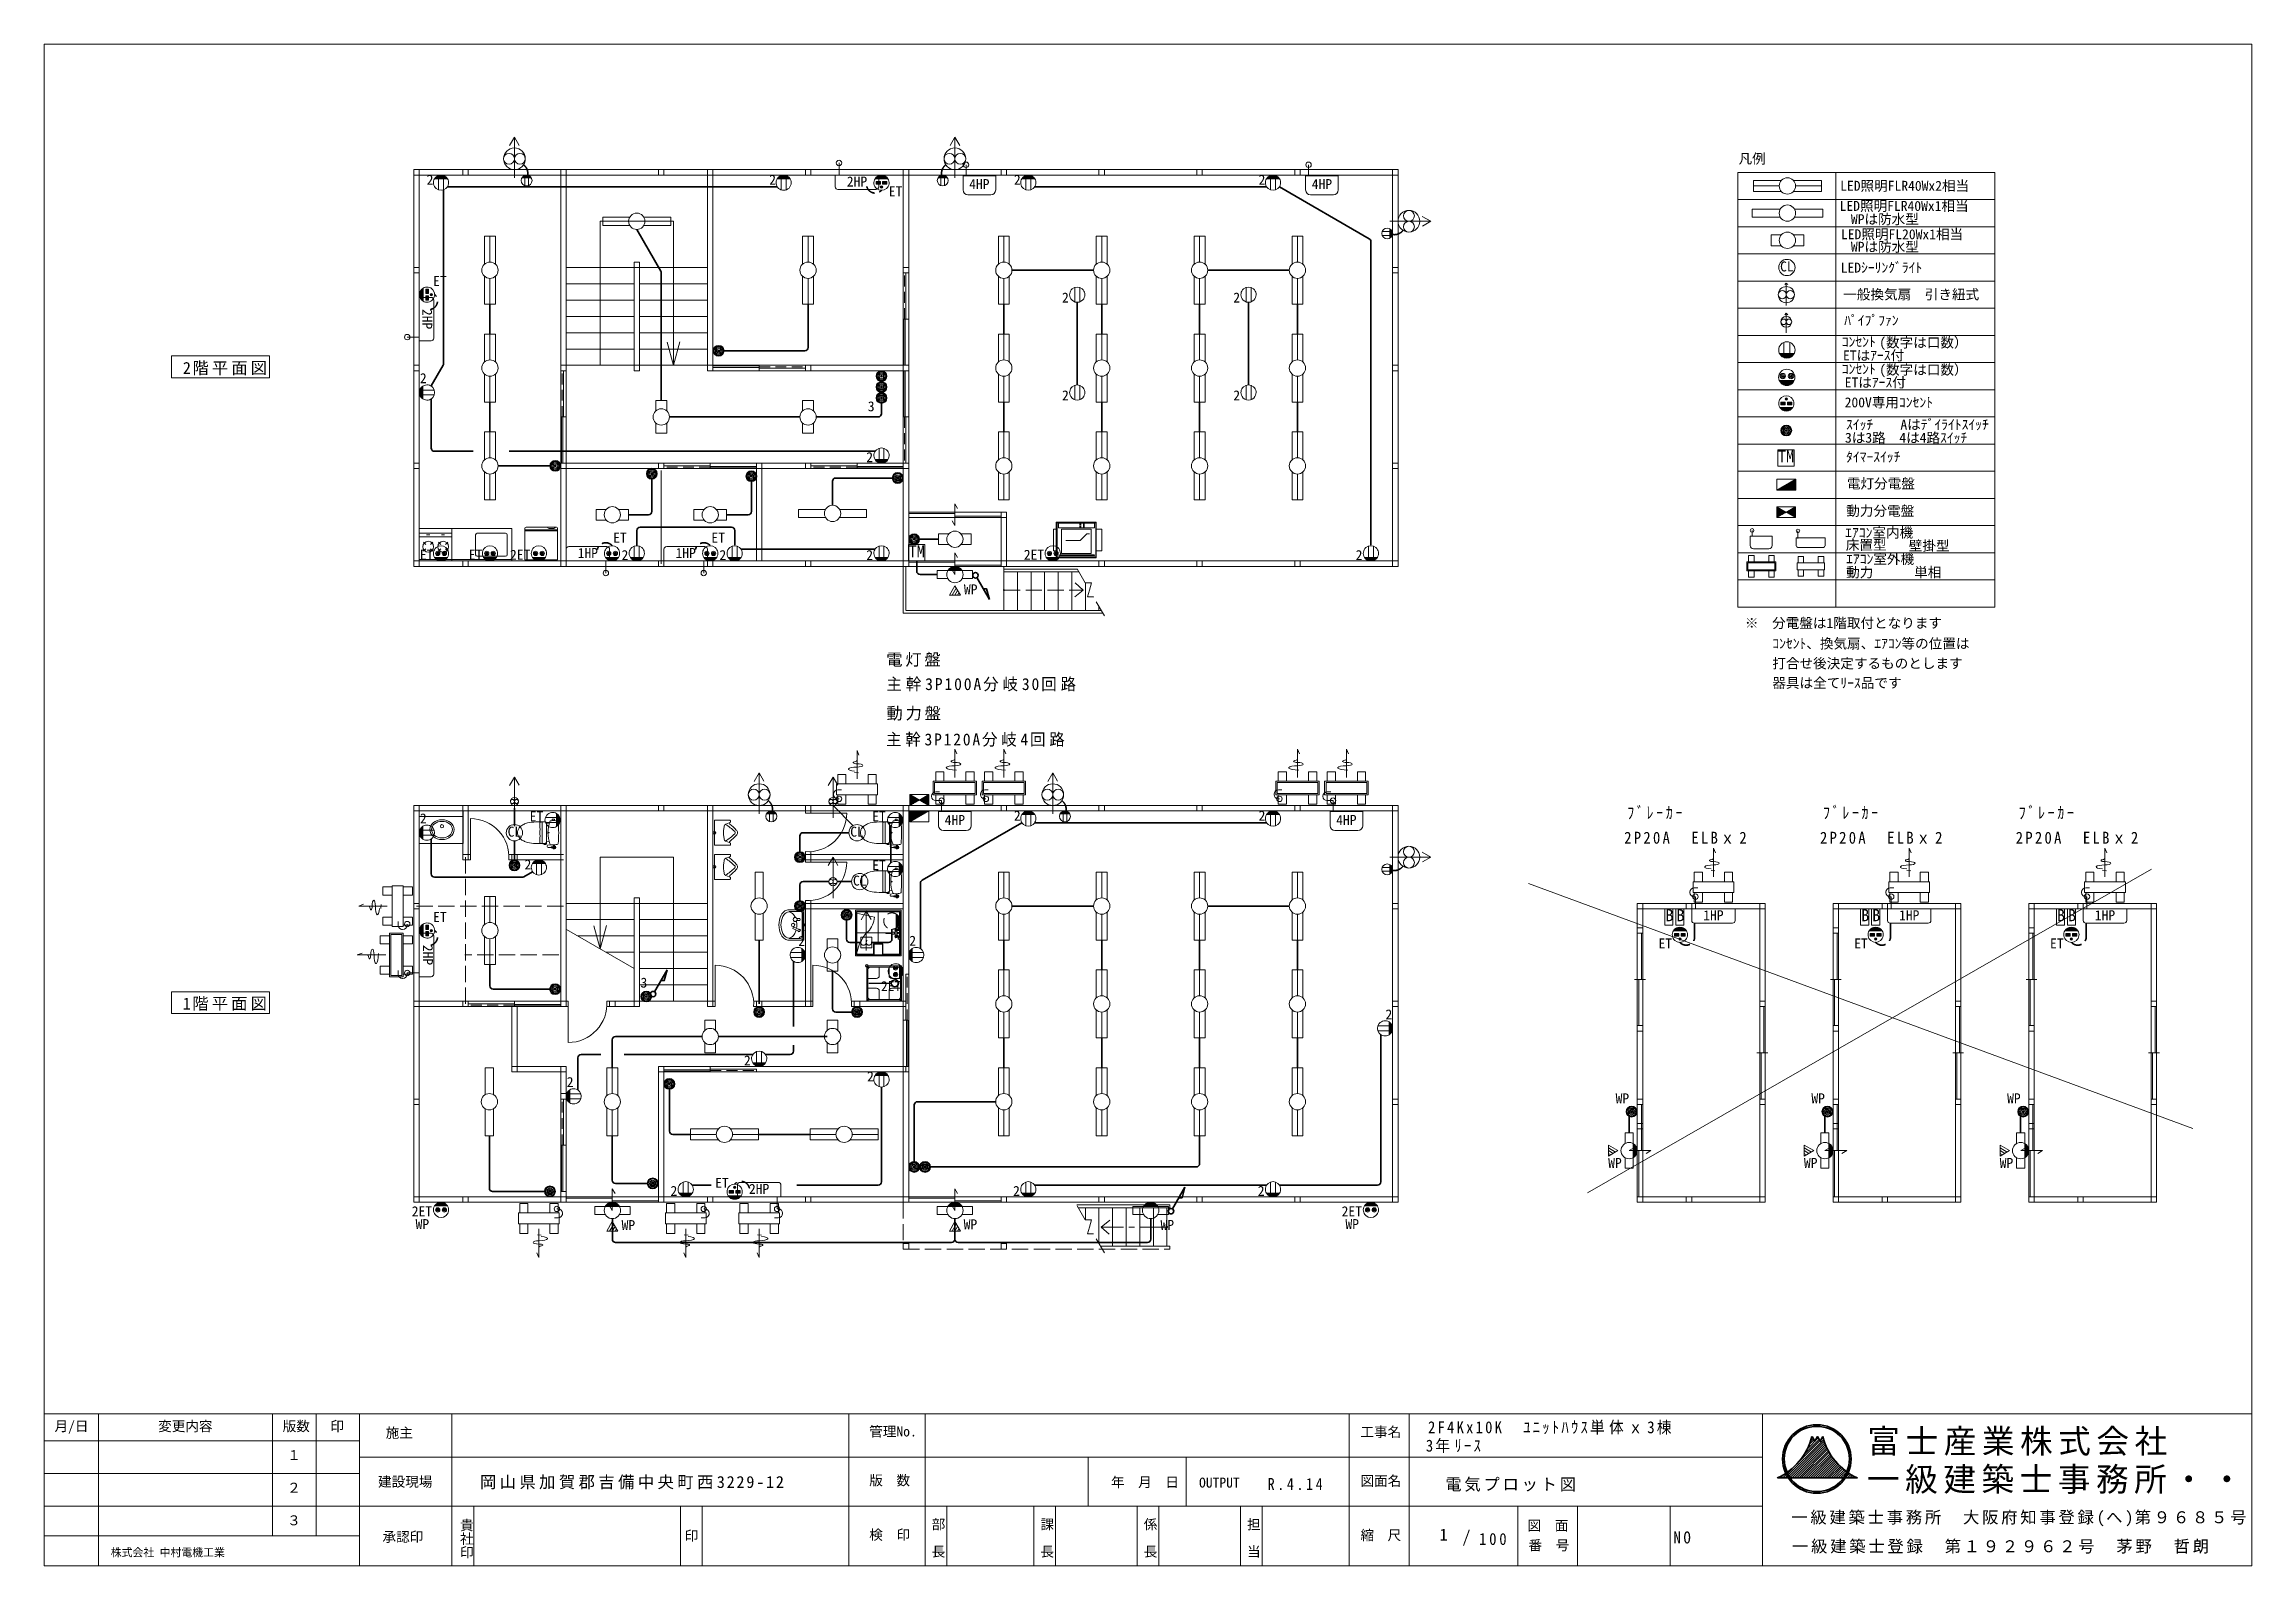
# Model space of a CAD drawing. Units: millimetres at full size, sheet at 1:100. Extents: x -20349 to 20251, y -13940 to 14060.
import ezdxf
from ezdxf.enums import TextEntityAlignment as Align

# ---------------------------------------------------------------- set-up
doc = ezdxf.new("R2010")
doc.units = ezdxf.units.MM
doc.header["$LTSCALE"] = 100
doc.header["$PDMODE"] = 32
doc.header["$PDSIZE"] = 50
for name, pattern in [('CHAIN1', [8, 5, -1, 1, -1]), ('DASHED2', [3, 2, -1]), ('DASHED3', [4, 3, -1])]:
    doc.linetypes.add(name, pattern=pattern)
for name, color, linetype, lineweight in [('0-0', 6, 'Continuous', 35), ('1-0', 7, 'Continuous', 18), ('1-1', 7, 'Continuous', 18), ('1-2', 7, 'Continuous', 18), ('1-3', 7, 'Continuous', 18), ('1-4', 4, 'Continuous', 9), ('2-0', 7, 'Continuous', 18), ('A-1', 2, 'Continuous', 9), ('A-2', 4, 'Continuous', 9), ('A-3', 3, 'Continuous', 18), ('A-4', 4, 'Continuous', 9), ('A-5', 7, 'Continuous', 18), ('A-6', 4, 'Continuous', 9), ('A-7', 6, 'Continuous', 35), ('B-0', 3, 'Continuous', 18), ('F-0', 4, 'Continuous', 9)]:
    doc.layers.add(name, color=color, linetype=linetype, lineweight=lineweight)
doc.styles.add('@ＭＳ ゴシック', font='')
doc.styles.add('ＭＳ ゴシック', font='')
doc.styles.get('@ＭＳ ゴシック').set_extended_font_data('@MS Gothic')
doc.styles.get('ＭＳ ゴシック').set_extended_font_data('MS Gothic')

msp = doc.modelspace()

# ---------------------------------------------------------------- texts
at = {"layer": '0-0', "color": 7, "style": 'ＭＳ ゴシック'}
for s, height, p in [('月/日', 183.3, (-20158.4, -11516.7)), ('変更内容', 183.3, (-18252, -11516.7)), ('版数', 183.3, (-15962, -11516.7)), ('印', 183.3, (-15085.4, -11516.7)), ('管理No.', 183.3, (-5175.4, -11614)), ('工事名', 183.3, (3858.2, -11622.3)), ('施主', 183.3, (-14067.2, -11638.1)), ('１', 183.3, (-15879.9, -12048.9)), ('２', 183.3, (-15879.9, -12648.9)), ('建設現場', 183.3, (-14208.6, -12538.1)), ('版\u3000数', 183.3, (-5174.8, -12514)), ('年\u3000月\u3000日', 183.3, (-729.8, -12546.1)), ('OUTPUT', 183.3, (889.6, -12554.5)), ('図面名', 183.3, (3858.2, -12522.3)), ('３', 183.3, (-15879.9, -13248.9)), ('承認印', 183.3, (-14126.5, -13552.2)), ('印', 183.3, (-8568.3, -13533.6)), ('検\u3000印', 183.3, (-5174.8, -13514)), ('縮\u3000尺', 183.3, (3858.2, -13522.3)), ('1', 219.9, (5312.3, -13541.2)), ('/', 219.9, (5732.7, -13578.3)), ('図\u3000面', 183.3, (6931.7, -13345.3)), ('株式会社 中村電機工業', 146.6, (-19124.3, -13810.2)), ('番\u3000号', 183.3, (6948.4, -13707.9))]:
    msp.add_text(s, height=height, dxfattribs=at).set_placement(p, align=Align.BOTTOM_LEFT)
at = {"layer": '0-0', "color": 7, "style": '@ＭＳ ゴシック'}
for s, p in [('貴社印', (-12725.2, -13064.1)), ('部\u3000長', (-4051.9, -13048.4)), ('課\u3000長', (-2051.9, -13048.4)), ('係\u3000長', (-151.9, -13048.4)), ('担\u3000当', (1748.1, -13048.4))]:
    msp.add_text(s, height=183.3, rotation=270, dxfattribs=at).set_placement(p, align=Align.BOTTOM_LEFT)
at = {"layer": '0-0', "color": 7, "char_height": 219.9, "attachment_point": 7, "style": 'ＭＳ ゴシック'}
for s, insert in [('\\T1.3;\\W0.9;2F4Kx10K\u3000ﾕﾆｯﾄﾊｳｽ単体ｘ3棟', (5100.7, -11523.8)), ('\\T1.3;\\W0.9;3年ﾘｰｽ', (5061.2, -11861.7)), ('\\T1.21;岡山県加賀郡吉備中央町西3229-12', (-12334.5, -12533.3)), ('\\T1.39;\\W0.85;R.4.14', (2152.1, -12546.9)), ('\\T1.17;電気プロット図', (5417.9, -12575.4)), ('\\T1.17;一級建築士事務所\u3000大阪府知事登録(へ)第９６８５号', (11782, -13214.3)), ('\\T1.38;\\W0.9;100', (6039.9, -13559.1)), ('\\T1.36;\\W0.9;NO', (9615.7, -13531.1)), ('\\T1.17;一級建築士登録\u3000第１９２９６２号\u3000茅野\u3000哲朗', (11794.7, -13714.3))]:
    msp.add_mtext(s, dxfattribs=dict(at, insert=insert))
at = {"layer": '0-0', "color": 3, "char_height": 439.9, "attachment_point": 7, "style": 'ＭＳ ゴシック'}
for s, insert in [('\\T1.17;富士産業株式会社', (13180.5, -11915.8)), ('\\T1.17;一級建築士事務所・・', (13173.5, -12615.8))]:
    msp.add_mtext(s, dxfattribs=dict(at, insert=insert))
at = {"layer": '1-0', "char_height": 219.9, "attachment_point": 7, "style": 'ＭＳ ゴシック'}
for s, insert in [('\\T1.19;2階平面図', (-17798.9, 7968.1)), ('\\T1.19;1階平面図', (-17802.1, -3727.2))]:
    msp.add_mtext(s, dxfattribs=dict(at, insert=insert))
at = {"layer": 'A-1', "color": 4, "style": 'ＭＳ ゴシック'}
for s, p in [('WP', (-3434.1, 3880.6)), ('CL', (-11824.8, -577.7)), ('CL', (-5524.8, -577.7)), ('CL', (-5474.8, -1477.7)), ('WP', (8413.8, -6672.3)), ('WP', (12013.8, -6672.3)), ('WP', (15613.8, -6672.3)), ('WP', (-9729.6, -7816.8)), ('WP', (-3439.1, -7802.5)), ('WP', (181.2, -7813))]:
    msp.add_text(s, height=183.3, dxfattribs=at).set_placement(p, align=Align.BOTTOM_LEFT)
at = {"layer": 'A-3', "color": 4, "style": 'ＭＳ ゴシック'}
for s, p in [('2HP', (-5587.5, 11385.1)), ('1HP', (-10537.5, 4550)), ('1HP', (-8737.5, 4550)), ('1HP', (10162.5, -2114.9)), ('1HP', (13762.5, -2114.9)), ('1HP', (17362.5, -2114.9)), ('2HP', (-7387.5, -7150))]:
    msp.add_text(s, height=183.3, dxfattribs=at).set_placement(p, align=Align.BOTTOM_LEFT)
for p in [(-13450, 9187.5), (-13438.1, -2512.5)]:
    msp.add_text('2HP', height=183.3, rotation=270, dxfattribs=at).set_placement(p, align=Align.BOTTOM_LEFT)
at = {"layer": 'A-4', "style": 'ＭＳ ゴシック'}
for s, p in [('2', (-13315, 11418.2)), ('2', (-7015, 11418.2)), ('ET', (-4816.6, 11203.5)), ('2', (-2515, 11418.2)), ('2', (1985, 11418.2)), ('ET', (-13196, 9553.6)), ('2', (-1630, 9250.6)), ('2', (1520, 9250.6)), ('2', (-13438.8, 7766.5)), ('2', (-1630, 7450.6)), ('2', (1520, 7450.6)), ('2', (-5230, 6312.9)), ('ET', (-9883.2, 4831)), ('ET', (-8078.1, 4831)), ('ET', (-13440.1, 4518.6)), ('ET', (-12540.1, 4518.6)), ('2ET', (-11782.4, 4518.6)), ('2', (-9730, 4512.9)), ('2', (-7930, 4512.9)), ('2', (-5230, 4512.9)), ('2ET', (-2332.4, 4518.6)), ('2', (3770, 4512.9)), ('2', (-13438.8, -333.5)), ('ET', (-11419.2, -294.8)), ('ET', (-5119.2, -294.8)), ('2', (-2515, -281.8)), ('2', (1985, -281.8)), ('2', (-11515, -1181.8)), ('ET', (-5119.2, -1194.8)), ('ET', (-13196, -2146.4)), ('2', (-6481.5, -2589.2)), ('2', (-4438.8, -2583.5)), ('ET', (9339.7, -2634.8)), ('ET', (12939.7, -2634.8)), ('ET', (16539.7, -2634.8)), ('2ET', (-4961, -3419.6)), ('2', (4318.5, -3939.2)), ('2', (-7480, -4787.1)), ('2', (-5215, -5081.8)), ('2', (-10738.8, -5183.5)), ('ET', (-8008.4, -7038.7)), ('2', (-8830, -7187.1)), ('2', (-2530, -7187.1)), ('2', (1970, -7187.1)), ('2ET', (-13588.1, -7562.1)), ('WP', (-13518.1, -7798.1)), ('2ET', (3511.9, -7562.1)), ('WP', (3581.9, -7798.1))]:
    msp.add_text(s, height=183.3, dxfattribs=at).set_placement(p, align=Align.BOTTOM_LEFT)
at = {"layer": 'A-5', "color": 4, "style": 'ＭＳ ゴシック'}
for s, p in [('3', (-5201.7, 7249.5)), ('3', (-9381.5, -3354.7)), ('WP', (8550.5, -5484.6)), ('WP', (12150.5, -5484.6)), ('WP', (15750.5, -5484.6))]:
    msp.add_text(s, height=183.3, dxfattribs=at).set_placement(p, align=Align.BOTTOM_LEFT)
at = {"layer": 'A-5', "style": 'ＭＳ ゴシック'}
msp.add_text('TM', height=219.9, dxfattribs=at).set_placement((-4452.2, 4551.1), align=Align.BOTTOM_LEFT)
at = {"layer": 'A-6', "color": 7, "style": 'ＭＳ ゴシック'}
for p in [(9466.4, -2144.9), (9668.8, -2144.9), (13066.4, -2144.9), (13268.8, -2144.9), (16666.4, -2144.9), (16868.8, -2144.9)]:
    msp.add_text('B', height=219.9, dxfattribs=at).set_placement(p, align=Align.BOTTOM_LEFT)
at = {"layer": 'A-6', "color": 7, "char_height": 219.9, "attachment_point": 7, "style": 'ＭＳ ゴシック'}
for s, insert in [('\\T1.17;電灯盤', (-4862.5, 2601.9)), ('\\T1.25;\\W0.95;主幹3P100A分岐30回路', (-4858.7, 2149.3)), ('\\T1.17;動力盤', (-4858.7, 1611.8)), ('\\T1.24;\\W0.95;主幹3P120A分岐4回路', (-4865.2, 1130.8)), ('\\T1.39;\\W0.85;ﾌﾞﾚｰｶｰ', (8765.1, -203.1)), ('\\T1.39;\\W0.85;ﾌﾞﾚｰｶｰ', (12365.1, -203.1)), ('\\T1.39;\\W0.85;ﾌﾞﾚｰｶｰ', (15965.1, -203.1)), ('\\T1.31;\\W0.9;2P20A\u3000ELBｘ2', (8708.5, -655.8)), ('\\T1.31;\\W0.9;2P20A\u3000ELBｘ2', (12308.5, -655.8)), ('\\T1.31;\\W0.9;2P20A\u3000ELBｘ2', (15908.5, -655.8))]:
    msp.add_mtext(s, dxfattribs=dict(at, insert=insert))
at = {"layer": 'B-0', "color": 4, "style": 'ＭＳ ゴシック'}
for p in [(-3337.5, 11338.1), (2962.5, 11338.1), (-3787.5, -361.9), (3412.5, -361.9)]:
    msp.add_text('4HP', height=183.3, dxfattribs=at).set_placement(p, align=Align.BOTTOM_LEFT)
at = {"layer": 'F-0', "style": 'ＭＳ ゴシック'}
for s, p in [('凡例', (10811.6, 11805.4)), ('LED照明FLR40Wx2相当', (12680.9, 11306.3)), ('LED照明FLR40Wx1相当', (12671.1, 10936.5)), ('LED照明FL20Wx1相当', (12695.3, 10415)), ('WPは防水型', (12877.8, 10692.2)), ('WPは防水型', (12877.8, 10184.6)), ('LEDｼｰﾘﾝｸﾞﾗｲﾄ', (12690.3, 9801.4)), ('一般換気扇\u3000引き紐式', (12736.7, 9308.5)), ('ﾊﾟｲﾌﾟﾌｧﾝ', (12754.5, 8830.7)), ('ｺﾝｾﾝﾄ', (12710, 8436.5)), ('(数字は口数）', (13398.9, 8423.1)), ('ｺﾝｾﾝﾄ', (12710, 7936.5)), ('ETはｱｰｽ付', (12732.5, 8185.7)), ('(数字は口数）', (13398.9, 7923.1)), ('ETはｱｰｽ付', (12763.7, 7688.9)), ('200V専用ｺﾝｾﾝﾄ', (12763.3, 7321.9)), ('3は3路\u30004は4路ｽｲｯﾁ', (12768.9, 6671)), ('ｽｲｯﾁ\u3000\u3000Aはﾃﾞｲﾗｲﾄｽｲｯﾁ', (12788.5, 6913.9)), ('ﾀｲﾏｰｽｲｯﾁ', (12788.5, 6319.7)), ('電灯分電盤', (12804, 5828.4)), ('動力分電盤', (12792.3, 5325.8)), ('ｴｱｺﾝ室内機', (12772.8, 4925.4)), ('床置型', (12784.1, 4699)), ('壁掛型', (13941.7, 4683.9)), ('ｴｱｺﾝ室外機', (12790.6, 4441.3)), ('動力\u3000\u3000\u3000単相', (12790.6, 4195.6)), ('※\u3000分電盤は1階取付となります', (10928.7, 3261.7)), ('ｺﾝｾﾝﾄ、換気扇、ｴｱｺﾝ等の位置は', (11433.1, 2884.8)), ('打合せ後決定するものとします', (11433.1, 2519.6)), ('器具は全てﾘｰｽ品です', (11433.1, 2159.6))]:
    msp.add_text(s, height=183.3, dxfattribs=at).set_placement(p, align=Align.BOTTOM_LEFT)
at = {"layer": 'F-0', "color": 7, "style": 'ＭＳ ゴシック'}
for s, height, p in [('CL', 183.3, (11575.3, 9822.5)), ('TM', 219.9, (11535.3, 6297.9))]:
    msp.add_text(s, height=height, dxfattribs=at).set_placement(p, align=Align.BOTTOM_LEFT)

# ---------------------------------------------------------------- linework, layer by layer
at = {"layer": '0-0', "color": 5, "lineweight": 9}
for p, q in [((20251.2, -13940.2), (20251.2, 14059.8)), ((-20348.8, -11140.2), (20251.2, -11140.2)), ((-20348.8, -13940.2), (20251.2, -13940.2))]:
    msp.add_line(p, q, dxfattribs=at)
at = {"layer": '0-0', "color": 3, "lineweight": 18}
for p, q in [((-19348.8, -13940.2), (-19348.8, -11140.2)), ((-16148.8, -13390.2), (-16148.8, -11140.2)), ((-15348.8, -13390.2), (-15348.8, -11140.2)), ((-14548.8, -13940.2), (-14548.8, -11140.2)), ((-12848.8, -13940.2), (-12848.8, -11140.2)), ((-5548.8, -13940.2), (-5548.8, -11140.2)), ((-4148.8, -13940.2), (-4148.8, -11140.2)), ((3651.2, -13940.2), (3651.2, -11140.2)), ((4751.2, -13940.2), (4751.2, -11140.2)), ((11251.2, -13940.2), (11251.2, -11140.2)), ((-20348.8, -11640.2), (-14548.8, -11640.2)), ((-14548.8, -11940.2), (11251.2, -11940.2)), ((-1148.8, -12840.2), (-1148.8, -11940.2)), ((651.2, -12840.2), (651.2, -11940.2)), ((-20348.8, -12240.2), (-14548.8, -12240.2)), ((-20348.8, -12840.2), (-14548.8, -12840.2)), ((-14548.8, -12840.2), (11251.2, -12840.2)), ((-12448.8, -13940.2), (-12448.8, -12840.2)), ((-8648.8, -13940.2), (-8648.8, -12840.2)), ((-8248.8, -13940.2), (-8248.8, -12840.2)), ((-3748.8, -13940.2), (-3748.8, -12840.2)), ((-2148.8, -13940.2), (-2148.8, -12840.2)), ((-1748.8, -13940.2), (-1748.8, -12840.2)), ((-248.8, -13940.2), (-248.8, -12840.2)), ((151.2, -13940.2), (151.2, -12840.2)), ((1651.2, -13940.2), (1651.2, -12840.2)), ((2051.2, -13940.2), (2051.2, -12840.2)), ((6751.2, -12840.2), (6751.2, -13940.2)), ((7851.2, -12840.2), (7851.2, -13940.2)), ((9551.2, -12840.2), (9551.2, -13940.2)), ((-20348.8, -13390.2), (-14548.8, -13390.2))]:
    msp.add_line(p, q, dxfattribs=at)
at = {"layer": '0-0'}
for p, q in [((11669.2, -12321.4), (12377.7, -11612.9)), ((11711.6, -12321.4), (12388, -11645.1)), ((11754, -12321.4), (12399, -11676.5)), ((11796.4, -12321.4), (12410.8, -11707.2)), ((11838.8, -12321.4), (12423.3, -11737.1)), ((11881.2, -12321.4), (12436.4, -11766.4)), ((11925.4, -12022.8), (12308.7, -11639.6)), ((12034.3, -11871.5), (12293.1, -11612.6)), ((12084.3, -11779.1), (12277.6, -11585.8)), ((12117.5, -11703.4), (12198.7, -11622.3)), ((12141.5, -11637), (12183.2, -11595.4)), ((12159.4, -11576.7), (12167.6, -11568.5)), ((12331, -11617.2), (12368.3, -11579.9)), ((11626.8, -12321.4), (11796.6, -12151.7)), ((11923.6, -12321.4), (12450.3, -11794.9)), ((11966, -12321.4), (12464.8, -11822.8)), ((12008.4, -12321.4), (12480, -11850.1)), ((12050.8, -12321.4), (12495.7, -11876.8)), ((12093.2, -12321.4), (12512.1, -11902.9)), ((12135.6, -12321.4), (12529, -11928.3)), ((12178, -12321.4), (12546.6, -11953.2)), ((12220.4, -12321.4), (12564.7, -11977.5)), ((12262.8, -12321.4), (12583.4, -12001.2)), ((12305.2, -12321.4), (12602.7, -12024.4)), ((12347.6, -12321.4), (12622.6, -12047)), ((12390, -12321.4), (12642.9, -12069)), ((12432.4, -12321.4), (12663.9, -12090.5)), ((12474.8, -12321.4), (12685.4, -12111.4)), ((12517.2, -12321.4), (12707.5, -12131.7)), ((12559.6, -12321.4), (12730.1, -12151.5)), ((12602, -12321.4), (12753.3, -12170.8)), ((11529.2, -12321.4), (12997.2, -12321.4)), ((11542, -12321.4), (11552.8, -12310.5)), ((11584.4, -12321.4), (11645.3, -12260.5)), ((12644.4, -12321.4), (12777.1, -12189.5)), ((12686.8, -12321.4), (12801.4, -12207.6)), ((12729.2, -12321.4), (12826.3, -12225.1)), ((12771.6, -12321.4), (12851.8, -12242)), ((12814, -12321.4), (12877.9, -12258.3)), ((12856.4, -12321.4), (12904.6, -12274.1)), ((12898.8, -12321.4), (12931.9, -12289.2)), ((12941.2, -12321.4), (12959.9, -12303.6))]:
    msp.add_line(p, q, dxfattribs=at)
at = {"layer": '0-0', "color": 5, "lineweight": 9}
msp.add_lwpolyline([(-20348.8, -13940.2), (-20348.8, 14059.8), (20251.2, 14059.8)], dxfattribs=at)
at = {"layer": '0-0'}
msp.add_lwpolyline([(12163.2, -11561.2), (12213.2, -11647.7), (12263.2, -11561.2), (12313.2, -11647.7), (12363.2, -11561.2)], dxfattribs=at)
for radius in [630, 600]:
    msp.add_circle((12251.2, -11973.2), radius, dxfattribs=at)
for centre, start, end in [((11051.2, -11283.2), 294.494, 345.88301), ((13470.2, -11283.2), 194.12001, 245.50601)]:
    msp.add_arc(centre, 1142, start, end, dxfattribs=at)
at = {"layer": '1-0'}
for p, q in [((-18006.7, 7921.5), (-18006.7, 8323)), ((-16206.1, -3378), (-18006.1, -3378)), ((-18006.1, -3779.6), (-18006.1, -3378))]:
    msp.add_line(p, q, dxfattribs=at)
for points in [[(-18006.7, 7921.5), (-16206.7, 7921.5), (-16206.7, 8323), (-18006.7, 8323)], [(-18006.1, -3779.6), (-16206.1, -3779.6), (-16206.1, -3378)]]:
    msp.add_lwpolyline(points, dxfattribs=at)
at = {"layer": '1-1'}
for p, q in [((-13450, 11750), (-13550, 11750)), ((-13550, 11709.3), (-13550, 11707)), ((-13550, 9950), (-13550, 11650)), ((-13450, 11650), (-13450, 11750)), ((-13450, 11750), (-12600, 11750)), ((-13450, 11650), (-13450, 9950)), ((-13450, 11650), (-12600, 11650)), ((-12550, 11750), (-12650, 11750)), ((-12550, 11750), (-12650, 11750)), ((-12650, 11709.3), (-12650, 11707)), ((-12650, 11709.3), (-12650, 11707)), ((-12550, 11650), (-12550, 11750)), ((-12550, 11650), (-12550, 11750)), ((-12550, 11750), (-10850, 11750)), ((-10850, 11650), (-12550, 11650)), ((-10750, 11750), (-10850, 11750)), ((-10750, 11750), (-10850, 11750)), ((-10850, 11709.3), (-10850, 11707)), ((-10850, 11709.3), (-10850, 11707)), ((-10750, 11650), (-10750, 11750)), ((-10750, 11650), (-10750, 11750)), ((-10750, 11750), (-9050, 11750)), ((-9050, 11650), (-10750, 11650)), ((-8950, 11750), (-9050, 11750)), ((-9050, 11709.3), (-9050, 11707)), ((-8950, 11750), (-8100, 11750)), ((-8950, 11650), (-8100, 11650)), ((-8050, 11750), (-8150, 11750)), ((-8150, 11750), (-8150, 11650)), ((-8150, 11750), (-8150, 11650)), ((-8150, 11750), (-8150, 11650)), ((-8150, 11709.3), (-8150, 11707)), ((-8150, 11709.3), (-8150, 11707)), ((-8150, 11650), (-8050, 11650)), ((-8050, 11650), (-8050, 11750)), ((-8050, 11750), (-6350, 11750)), ((-6350, 11650), (-8050, 11650)), ((-6350, 11750), (-6350, 11650)), ((-6350, 11650), (-6250, 11650)), ((-6250, 11750), (-4550, 11750)), ((-6250, 11690.7), (-6250, 11693)), ((-4550, 11650), (-6250, 11650)), ((-4450, 11750), (-4550, 11750)), ((-4550, 11709.3), (-4550, 11707)), ((-4450, 11650), (-4450, 11750)), ((-4450, 11750), (-2750, 11750)), ((-2750, 11650), (-4450, 11650)), ((-2650, 11750), (-2750, 11750)), ((-2750, 11709.3), (-2750, 11707)), ((-2650, 11650), (-2650, 11750)), ((-2650, 11750), (-950, 11750)), ((-950, 11650), (-2650, 11650)), ((-850, 11750), (-950, 11750)), ((-950, 11709.3), (-950, 11707)), ((-850, 11650), (-850, 11750)), ((-850, 11750), (850, 11750)), ((850, 11650), (-850, 11650)), ((950, 11750), (850, 11750)), ((850, 11709.3), (850, 11707)), ((950, 11650), (950, 11750)), ((950, 11750), (2650, 11750)), ((2650, 11650), (950, 11650)), ((2750, 11750), (2650, 11750)), ((2650, 11709.3), (2650, 11707)), ((2750, 11650), (2750, 11750)), ((2750, 11750), (4450, 11750)), ((4450, 11650), (2750, 11650)), ((4450, 11650), (4550, 11650)), ((4450, 9950), (4450, 11650)), ((4509.3, 11750), (4507, 11750)), ((4550, 11650), (4550, 11750)), ((4550, 11650), (4550, 9950)), ((-13450, 9950), (-13550, 9950)), ((-13550, 9950), (-13550, 9850)), ((-13550, 8150), (-13550, 9850)), ((-13509.3, 9850), (-13507, 9850)), ((-13450, 9850), (-13450, 8150)), ((4450, 9850), (4550, 9850)), ((4450, 8150), (4450, 9850)), ((4509.3, 9950), (4507, 9950)), ((4550, 9850), (4550, 9950)), ((4550, 9850), (4550, 8150)), ((-13450, 8150), (-13550, 8150)), ((-13550, 8150), (-13550, 8050)), ((4509.3, 8150), (4507, 8150)), ((4550, 8050), (4550, 8150)), ((-13550, 6350), (-13550, 8050)), ((-13509.3, 8050), (-13507, 8050)), ((-13450, 8050), (-13450, 6350)), ((4450, 8050), (4550, 8050)), ((4450, 6350), (4450, 8050)), ((4550, 8050), (4550, 6350)), ((-13450, 6350), (-13550, 6350)), ((-13550, 6350), (-13550, 6250)), ((-13550, 4550), (-13550, 6250)), ((-13509.3, 6250), (-13507, 6250)), ((-13450, 6250), (-13450, 4550)), ((4450, 6250), (4550, 6250)), ((4450, 4550), (4450, 6250)), ((4509.3, 6350), (4507, 6350)), ((4550, 6250), (4550, 6350)), ((4550, 6250), (4550, 4550)), ((-13450, 4550), (-13550, 4550)), ((-13550, 4550), (-13550, 4450)), ((-13450, 4550), (-12600, 4550)), ((-12650, 4550), (-12650, 4450)), ((-12550, 4550), (-10850, 4550)), ((-12550, 4490.7), (-12550, 4493)), ((-10850, 4550), (-10850, 4450)), ((-10750, 4550), (-9050, 4550)), ((-10750, 4490.7), (-10750, 4493)), ((-9050, 4550), (-9050, 4450)), ((-8150, 4550), (-9000, 4550)), ((-8950, 4490.7), (-8950, 4493)), ((-8050, 4550), (-6350, 4550)), ((-6350, 4550), (-6350, 4450)), ((-6250, 4550), (-4550, 4550)), ((-6250, 4490.7), (-6250, 4493)), ((-4550, 4550), (-4550, 4450)), ((-3600, 4525), (-4450, 4525)), ((-4450, 4490.7), (-4450, 4493)), ((-2750, 4475), (-3600, 4475)), ((-2650, 4550), (-950, 4550)), ((-950, 4550), (-950, 4450)), ((-850, 4550), (850, 4550)), ((-850, 4490.7), (-850, 4493)), ((850, 4550), (850, 4450)), ((950, 4550), (2650, 4550)), ((950, 4490.7), (950, 4493)), ((2650, 4550), (2650, 4450)), ((2750, 4550), (4450, 4550)), ((2750, 4490.7), (2750, 4493)), ((4450, 4550), (4450, 4450)), ((4550, 4490.7), (4550, 4493)), ((-13509.3, 4450), (-13507, 4450)), ((-13450, 4450), (-12600, 4450)), ((-12650, 4450), (-12550, 4450)), ((-10850, 4450), (-12550, 4450)), ((-10850, 4450), (-10750, 4450)), ((-9050, 4450), (-10750, 4450)), ((-9050, 4450), (-8950, 4450)), ((-8150, 4450), (-9000, 4450)), ((-6350, 4450), (-8050, 4450)), ((-6350, 4450), (-6250, 4450)), ((-4550, 4450), (-6250, 4450)), ((-4550, 4450), (-4450, 4450)), ((-4550, 4450), (-4550, 3590)), ((-4500, 4450), (-4500, 3640)), ((-2700, 4450), (-2700, 3640)), ((-2700, 4400), (-1347.7, 4400)), ((-2700, 4350), (-1318.8, 4350)), ((-950, 4450), (-2650, 4450)), ((-2450, 4350), (-2450, 3640)), ((-2200, 4350), (-2200, 3640)), ((-1950, 4350), (-1950, 3640)), ((-1700, 4350), (-1700, 3640)), ((-1450, 4350), (-1450, 3640)), ((-1200, 4144.3), (-1200, 3640)), ((-950, 4450), (-850, 4450)), ((850, 4450), (-850, 4450)), ((850, 4450), (950, 4450)), ((2650, 4450), (950, 4450)), ((2650, 4450), (2750, 4450)), ((4450, 4450), (2750, 4450)), ((4450, 4450), (4550, 4450)), ((-950, 3711.2), (-950, 3640)), ((-880, 3590), (-4550, 3590)), ((-2559.8, 3640), (-4497.8, 3640)), ((-908.9, 3640), (-2579.8, 3640)), ((-13450, 50), (-13550, 50)), ((-13550, 9.3), (-13550, 7)), ((-13450, -50), (-13450, 50)), ((-13450, 50), (-12600, 50)), ((-12550, 50), (-12650, 50)), ((-12550, 50), (-12650, 50)), ((-12650, 9.3), (-12650, 7)), ((-12650, 9.3), (-12650, 7)), ((-12550, -50), (-12550, 50)), ((-12550, -50), (-12550, 50)), ((-12550, 50), (-10850, 50)), ((-10750, 50), (-10850, 50)), ((-10750, 50), (-10850, 50)), ((-10850, 9.3), (-10850, 7)), ((-10850, 9.3), (-10850, 7)), ((-10750, -50), (-10750, 50)), ((-10750, -50), (-10750, 50)), ((-10750, 50), (-9050, 50)), ((-8950, 50), (-9050, 50)), ((-9050, 9.3), (-9050, 7)), ((-8950, 50), (-8100, 50)), ((-8050, 50), (-8150, 50)), ((-8150, 50), (-8150, -50)), ((-8150, 50), (-8150, -50)), ((-8150, 50), (-8150, -50)), ((-8150, 9.3), (-8150, 7)), ((-8150, 9.3), (-8150, 7)), ((-8050, -50), (-8050, 50)), ((-8050, 50), (-6350, 50)), ((-6350, 50), (-6350, -50)), ((-6250, 50), (-4550, 50)), ((-4450, 50), (-4550, 50)), ((-4550, 9.3), (-4550, 7)), ((-4450, -50), (-4450, 50)), ((-4450, 50), (-2750, 50)), ((-2650, 50), (-2750, 50)), ((-2750, 9.3), (-2750, 7)), ((-2650, -50), (-2650, 50)), ((-2650, 50), (-950, 50)), ((-850, 50), (-950, 50)), ((-950, 9.3), (-950, 7)), ((-850, -50), (-850, 50)), ((-850, 50), (850, 50)), ((950, 50), (850, 50)), ((850, 9.3), (850, 7)), ((950, -50), (950, 50)), ((950, 50), (2650, 50)), ((2750, 50), (2650, 50)), ((2650, 9.3), (2650, 7)), ((2750, -50), (2750, 50)), ((2750, 50), (4450, 50)), ((4509.3, 50), (4507, 50)), ((4550, -50), (4550, 50)), ((-13550, -1750), (-13550, -50)), ((-13450, -50), (-13450, -1750)), ((-13450, -50), (-12600, -50)), ((-10850, -50), (-12550, -50)), ((-9050, -50), (-10750, -50)), ((-8950, -50), (-8100, -50)), ((-8150, -50), (-8050, -50)), ((-6350, -50), (-8050, -50)), ((-6350, -50), (-6250, -50)), ((-6250, -9.3), (-6250, -7)), ((-4550, -50), (-6250, -50)), ((-2750, -50), (-4450, -50)), ((-950, -50), (-2650, -50)), ((850, -50), (-850, -50)), ((2650, -50), (950, -50)), ((4450, -50), (2750, -50)), ((4450, -50), (4550, -50)), ((4450, -1750), (4450, -50)), ((4550, -50), (4550, -1750)), ((-13450, -1750), (-13550, -1750)), ((-13550, -1750), (-13550, -1850)), ((-13550, -3550), (-13550, -1850)), ((-13509.3, -1850), (-13507, -1850)), ((-13450, -1850), (-13450, -3550)), ((4450, -1850), (4550, -1850)), ((4450, -3550), (4450, -1850)), ((4509.3, -1750), (4507, -1750)), ((4550, -1850), (4550, -1750)), ((4550, -1850), (4550, -3550)), ((-13450, -3550), (-13550, -3550)), ((-13550, -3550), (-13550, -3650)), ((-13550, -5350), (-13550, -3650)), ((-13509.3, -3650), (-13507, -3650)), ((-13450, -3650), (-13450, -5350)), ((4450, -3650), (4550, -3650)), ((4450, -5350), (4450, -3650)), ((4509.3, -3550), (4507, -3550)), ((4550, -3650), (4550, -3550)), ((4550, -3650), (4550, -5350)), ((-13450, -5350), (-13550, -5350)), ((-13550, -5350), (-13550, -5450)), ((-13550, -7150), (-13550, -5450)), ((-13509.3, -5450), (-13507, -5450)), ((-13450, -5450), (-13450, -7150)), ((4450, -5450), (4550, -5450)), ((4450, -7150), (4450, -5450)), ((4509.3, -5350), (4507, -5350)), ((4550, -5450), (4550, -5350)), ((4550, -5450), (4550, -7150)), ((-13450, -7150), (-13550, -7150)), ((-13550, -7150), (-13550, -7250)), ((-13509.3, -7250), (-13507, -7250)), ((-13450, -7150), (-12600, -7150)), ((-13450, -7250), (-12600, -7250)), ((-12650, -7150), (-12650, -7250)), ((-12650, -7250), (-12550, -7250)), ((-12550, -7150), (-10850, -7150)), ((-12550, -7209.3), (-12550, -7207)), ((-10850, -7250), (-12550, -7250)), ((-10850, -7150), (-10850, -7250)), ((-10850, -7250), (-10750, -7250)), ((-9900, -7175), (-10750, -7175)), ((-10750, -7209.3), (-10750, -7207)), ((-9050, -7225), (-9900, -7225)), ((-8150, -7150), (-9000, -7150)), ((-8150, -7250), (-9000, -7250)), ((-8050, -7150), (-6350, -7150)), ((-6350, -7250), (-8050, -7250)), ((-6350, -7150), (-6350, -7250)), ((-6350, -7250), (-6250, -7250)), ((-6250, -7150), (-4550, -7150)), ((-6250, -7209.3), (-6250, -7207)), ((-4550, -7250), (-6250, -7250)), ((-4550, -7150), (-4550, -7250)), ((-4550, -7250), (-4450, -7250)), ((-3600, -7175), (-4450, -7175)), ((-4450, -7209.3), (-4450, -7207)), ((-2750, -7225), (-3600, -7225)), ((-2650, -7150), (-950, -7150)), ((-950, -7250), (-2650, -7250)), ((-1359.2, -7300), (350, -7300)), ((-950, -7150), (-950, -7250)), ((-950, -7250), (-850, -7250)), ((-850, -7150), (850, -7150)), ((-850, -7209.3), (-850, -7207)), ((850, -7250), (-850, -7250)), ((300, -7300), (350, -7300)), ((350, -7300), (350, -7350)), ((850, -7150), (850, -7250)), ((850, -7250), (950, -7250)), ((950, -7150), (2650, -7150)), ((950, -7209.3), (950, -7207)), ((2650, -7250), (950, -7250)), ((2650, -7150), (2650, -7250)), ((2650, -7250), (2750, -7250)), ((2750, -7150), (4450, -7150)), ((2750, -7209.3), (2750, -7207)), ((4450, -7250), (2750, -7250)), ((4450, -7150), (4450, -7250)), ((4450, -7250), (4550, -7250)), ((4550, -7209.3), (4550, -7207)), ((-1330.3, -7350), (350, -7350)), ((-1200, -7350), (-1200, -7573.1)), ((-950, -7350), (-950, -8008.8)), ((-700, -7350), (-700, -8060)), ((-450, -7350), (-450, -8060)), ((-200, -7350), (-200, -8060)), ((50, -7350), (50, -8060)), ((300, -7350), (300, -8060)), ((350, -7350), (300, -7350)), ((-4550, -8010), (-4450, -8010)), ((-4550, -8110), (-4550, -8010)), ((-4450, -8110), (-4550, -8110)), ((-4450, -8010), (-4450, -8110)), ((-2750, -8110), (-2750, -8010)), ((-2750, -8069.3), (-2750, -8067)), ((-2650, -8110), (-2750, -8110)), ((-920.4, -8060), (350, -8060)), ((300, -8060), (350, -8060)), ((350, -8110), (300, -8110)), ((350, -8060), (350, -8110))]:
    msp.add_line(p, q, dxfattribs=at)
at = {"layer": '1-1', "color": 4, "lineweight": 9}
for p, q in [((-2750, 4550), (-4450, 4550)), ((-3600, 4700), (-3550, 4613.4)), ((-3600, 4300), (-3600, 4700)), ((-2750, 4450), (-4450, 4450)), ((-3600, 4300), (-3650, 4386.6)), ((-3600, 4093.4), (-3500, 3920.2)), ((-3575, 4050.1), (-3650, 3920.2)), ((-3550, 4006.8), (-3600, 3920.2)), ((-3525, 3963.5), (-3550, 3920.2)), ((-9050, -7150), (-10750, -7150)), ((-9050, -7250), (-10750, -7250)), ((-9900, -7000), (-9850, -7086.6)), ((-9900, -7400), (-9900, -7000)), ((-2750, -7150), (-4450, -7150)), ((-2750, -7250), (-4450, -7250)), ((-3600, -7000), (-3550, -7086.6)), ((-3600, -7400), (-3600, -7000)), ((-9900, -7400), (-9950, -7313.4)), ((-9875, -7649.9), (-9950, -7779.8)), ((-9900, -7606.6), (-9800, -7779.8)), ((-9850, -7693.2), (-9900, -7779.8)), ((-3600, -7400), (-3650, -7313.4)), ((-3575, -7649.9), (-3650, -7779.8)), ((-3600, -7606.6), (-3500, -7779.8)), ((-3550, -7693.2), (-3600, -7779.8)), ((-9825, -7736.5), (-9850, -7779.8)), ((-3525, -7736.5), (-3550, -7779.8))]:
    msp.add_line(p, q, dxfattribs=at)
at = {"layer": '1-1', "color": 4, "linetype": 'DASHED3', "lineweight": 9}
for p, q in [((-1238.1, 4015), (-1388.4, 4146.9)), ((-1201.5, 4146.9), (-1376.5, 4450)), ((-1201.5, 4146.9), (-1090, 4146.9)), ((-1125.4, 4015), (-1090, 4146.9)), ((-851.1, 3540), (-1053.8, 3891)), ((-1201.5, -7573.1), (-1376.5, -7270)), ((-1201.5, -7573.1), (-1090, -7573.1)), ((-1125.4, -7705), (-1090, -7573.1)), ((-851.1, -8180), (-1053.8, -7829))]:
    msp.add_line(p, q, dxfattribs=at)
at = {"layer": '1-1', "color": 4, "linetype": 'CHAIN1', "lineweight": 9}
for p, q in [((-910.4, -7705), (-753.5, -7581)), ((-910.4, -7705), (-760.1, -7836.9)), ((300, -7705), (-910.4, -7705))]:
    msp.add_line(p, q, dxfattribs=at)
at = {"layer": '1-1'}
for points in [[(-13550, 11750), (-13550, 11650), (-13450, 11650)], [(-12650, 11750), (-12650, 11650), (-12550, 11650)], [(-12650, 11750), (-12650, 11650), (-12550, 11650)], [(-10850, 11750), (-10850, 11650), (-10750, 11650)], [(-10850, 11750), (-10850, 11650), (-10750, 11650)], [(-9050, 11750), (-9050, 11650), (-8950, 11650)], [(-6250, 11650), (-6250, 11750), (-6350, 11750)], [(-4550, 11750), (-4550, 11650), (-4450, 11650)], [(-2750, 11750), (-2750, 11650), (-2650, 11650)], [(-950, 11750), (-950, 11650), (-850, 11650)], [(850, 11750), (850, 11650), (950, 11650)], [(2650, 11750), (2650, 11650), (2750, 11650)], [(4550, 11750), (4450, 11750), (4450, 11650)], [(-13550, 9850), (-13450, 9850), (-13450, 9950)], [(4550, 9950), (4450, 9950), (4450, 9850)], [(-13550, 8050), (-13450, 8050), (-13450, 8150)], [(4550, 8150), (4450, 8150), (4450, 8050)], [(-13550, 6250), (-13450, 6250), (-13450, 6350)], [(4550, 6350), (4450, 6350), (4450, 6250)], [(-13550, 4450), (-13450, 4450), (-13450, 4550)], [(-12550, 4450), (-12550, 4550), (-12650, 4550)], [(-10750, 4450), (-10750, 4550), (-10850, 4550)], [(-8950, 4450), (-8950, 4550), (-9050, 4550)], [(-6250, 4450), (-6250, 4550), (-6350, 4550)], [(-4450, 4450), (-4450, 4550), (-4550, 4550)], [(-850, 4450), (-850, 4550), (-950, 4550)], [(950, 4450), (950, 4550), (850, 4550)], [(2750, 4450), (2750, 4550), (2650, 4550)], [(4550, 4450), (4550, 4550), (4450, 4550)], [(-13550, 50), (-13550, -50), (-13450, -50)], [(-12650, 50), (-12650, -50), (-12550, -50)], [(-12650, 50), (-12650, -50), (-12550, -50)], [(-10850, 50), (-10850, -50), (-10750, -50)], [(-10850, 50), (-10850, -50), (-10750, -50)], [(-9050, 50), (-9050, -50), (-8950, -50)], [(-6250, -50), (-6250, 50), (-6350, 50)], [(-4550, 50), (-4550, -50), (-4450, -50)], [(-2750, 50), (-2750, -50), (-2650, -50)], [(-950, 50), (-950, -50), (-850, -50)], [(850, 50), (850, -50), (950, -50)], [(2650, 50), (2650, -50), (2750, -50)], [(4550, 50), (4450, 50), (4450, -50)], [(-13550, -1850), (-13450, -1850), (-13450, -1750)], [(4550, -1750), (4450, -1750), (4450, -1850)], [(-13550, -3650), (-13450, -3650), (-13450, -3550)], [(4550, -3550), (4450, -3550), (4450, -3650)], [(-13550, -5450), (-13450, -5450), (-13450, -5350)], [(4550, -5350), (4450, -5350), (4450, -5450)], [(-13550, -7250), (-13450, -7250), (-13450, -7150)], [(-12550, -7250), (-12550, -7150), (-12650, -7150)], [(-10750, -7250), (-10750, -7150), (-10850, -7150)], [(-6250, -7250), (-6250, -7150), (-6350, -7150)], [(-4450, -7250), (-4450, -7150), (-4550, -7150)], [(-850, -7250), (-850, -7150), (-950, -7150)], [(950, -7250), (950, -7150), (850, -7150)], [(2750, -7250), (2750, -7150), (2650, -7150)], [(4550, -7250), (4550, -7150), (4450, -7150)], [(-2750, -8010), (-2650, -8010), (-2650, -8110)]]:
    msp.add_lwpolyline(points, dxfattribs=at)
for points in [[(-13550, 11650), (-13450, 11650), (-13450, 11750), (-13550, 11750)], [(-13450, 11650), (-13450, 11750), (-13550, 11750), (-13550, 11650)], [(-9050, 11650), (-8950, 11650), (-8950, 11750), (-9050, 11750)], [(-8950, 11650), (-8950, 11750), (-9050, 11750), (-9050, 11650)], [(-13550, 4450), (-13450, 4450), (-13450, 4550), (-13550, 4550)], [(-13450, 4450), (-13450, 4550), (-13550, 4550), (-13550, 4450)], [(-8050, 4550), (-8150, 4550), (-8150, 4450), (-8050, 4450)], [(-8150, 4550), (-8150, 4450), (-8050, 4450), (-8050, 4550)], [(-2650, 4550), (-2750, 4550), (-2750, 4450), (-2650, 4450)], [(-13550, -50), (-13450, -50), (-13450, 50), (-13550, 50)], [(-13450, -50), (-13450, 50), (-13550, 50), (-13550, -50)], [(-9050, -50), (-8950, -50), (-8950, 50), (-9050, 50)], [(-8950, -50), (-8950, 50), (-9050, 50), (-9050, -50)], [(-13550, -7250), (-13450, -7250), (-13450, -7150), (-13550, -7150)], [(-13450, -7250), (-13450, -7150), (-13550, -7150), (-13550, -7250)], [(-8950, -7150), (-9050, -7150), (-9050, -7250), (-8950, -7250)], [(-8050, -7150), (-8150, -7150), (-8150, -7250), (-8050, -7250)], [(-8150, -7150), (-8150, -7250), (-8050, -7250), (-8050, -7150)], [(-2650, -7150), (-2750, -7150), (-2750, -7250), (-2650, -7250)]]:
    msp.add_lwpolyline(points, close=True, dxfattribs=at)
at = {"layer": '1-1', "color": 4, "lineweight": 9}
for points in [[(-3600, 4093.4), (-3700, 3920.2), (-3500, 3920.2)], [(-9900, -7606.6), (-10000, -7779.8), (-9800, -7779.8)], [(-3600, -7606.6), (-3700, -7779.8), (-3500, -7779.8)]]:
    msp.add_lwpolyline(points, dxfattribs=at)
at = {"layer": '1-1', "color": 4, "linetype": 'DASHED3', "lineweight": 9}
for points in [[(-2698.5, 4015), (-1238.1, 4015), (-1395, 3891)], [(-1125.4, 4015), (-1158.6, 3891), (-1053.8, 3891)], [(-1125.4, -7705), (-1158.6, -7829), (-1053.8, -7829)]]:
    msp.add_lwpolyline(points, dxfattribs=at)
at = {"layer": '1-1', "linetype": 'DASHED3'}
msp.add_lwpolyline([(-4550, -7250), (-4550, -8110), (350, -8110)], dxfattribs=at)
at = {"layer": '1-1', "color": 4, "lineweight": 9}
for centre in [(-2698.5, 4015), (300, -7705)]:
    msp.add_circle(centre, 10, dxfattribs=at)
at = {"layer": '1-2'}
for p, q in [((-10850, 8150), (-10850, 11650)), ((-10750, 8150), (-10750, 11650)), ((-8150, 8150), (-8150, 11650)), ((-8050, 8150), (-8050, 11650)), ((-4550, 9950), (-4550, 11650)), ((-4450, 11650), (-4450, 9950)), ((-4550, 9850), (-4550, 9950)), ((-4450, 9950), (-4550, 9950)), ((-4550, 9950), (-4550, 9850)), ((-4500, 9850), (-4550, 9850)), ((-4509.3, 9850), (-4507, 9850)), ((-4500, 9000), (-4500, 9850)), ((-4450, 9950), (-4450, 9850)), ((-4450, 9000), (-4450, 9850)), ((-4537.5, 9000), (-4537.5, 8150)), ((-4512.5, 9000), (-4537.5, 9000)), ((-4512.5, 9000), (-4512.5, 8150)), ((-4500, 9000), (-4450, 9000)), ((-10850, 8050), (-10850, 8150)), ((-10750, 8150), (-10750, 8050)), ((-9500, 8050), (-9500, 8150)), ((-9400, 8150), (-9400, 8050)), ((-8150, 8150), (-8050, 8150)), ((-8050, 8150), (-8050, 8050)), ((-7200, 8137.5), (-8050, 8137.5)), ((-7200, 8112.5), (-7200, 8137.5)), ((-6350, 8150), (-6250, 8150)), ((-6350, 8100), (-6350, 8150)), ((-6250, 8150), (-6350, 8150)), ((-6250, 8050), (-6250, 8150)), ((-6250, 8150), (-4550, 8150)), ((-4550, 8150), (-4550, 8050)), ((-4550, 8150), (-4450, 8150)), ((-4550, 8050), (-4550, 8150)), ((-4450, 8050), (-4450, 8150)), ((-4450, 8150), (-4450, 8050)), ((-10800, 8050), (-10850, 8050)), ((-10800, 7200), (-10800, 8050)), ((-10750, 7200), (-10750, 8050)), ((-9450, 8050), (-9500, 8050)), ((-8050, 8050), (-8150, 8050)), ((-7200, 8112.5), (-8050, 8112.5)), ((-7200, 8100), (-7200, 8050)), ((-7200, 8100), (-6350, 8100)), ((-7200, 8050), (-6350, 8050)), ((-6350, 8109.3), (-6350, 8107)), ((-6250, 8050), (-6350, 8050)), ((-4550, 8050), (-6250, 8050)), ((-4550, 8050), (-4450, 8050)), ((-4537.5, 7200), (-4537.5, 8050)), ((-4512.5, 7200), (-4512.5, 8050)), ((-10837.5, 7200), (-10837.5, 6350)), ((-10812.5, 7200), (-10837.5, 7200)), ((-10812.5, 7200), (-10812.5, 6350)), ((-10800, 7200), (-10750, 7200)), ((-4512.5, 7200), (-4537.5, 7200)), ((-4500, 7200), (-4450, 7200)), ((-4450, 7200), (-4450, 6350)), ((-10850, 6350), (-10750, 6350)), ((-10850, 6250), (-10850, 6350)), ((-10850, 6250), (-10750, 6250)), ((-10850, 4550), (-10850, 6250)), ((-10790.7, 6350), (-10793, 6350)), ((-10750, 6350), (-10750, 6250)), ((-10750, 6250), (-10750, 6350)), ((-10750, 6350), (-9050, 6350)), ((-10750, 6250), (-10750, 4550)), ((-9050, 6250), (-10750, 6250)), ((-9050, 6350), (-8950, 6350)), ((-9050, 6350), (-9050, 6250)), ((-8950, 6250), (-9050, 6250)), ((-9050, 6250), (-8950, 6250)), ((-8100, 6350), (-8950, 6350)), ((-8100, 6300), (-8950, 6300)), ((-8950, 6300), (-8950, 6250)), ((-8950, 6290.7), (-8950, 6293)), ((-8100, 6300), (-8100, 6350)), ((-8100, 6287.5), (-7250, 6287.5)), ((-8100, 6287.5), (-8100, 6262.5)), ((-8100, 6262.5), (-7250, 6262.5)), ((-7250, 6250), (-7250, 6350)), ((-7250, 6350), (-7150, 6350)), ((-7150, 6250), (-7250, 6250)), ((-7250, 6250), (-7150, 6250)), ((-7250, 4550), (-7250, 6250)), ((-7190.7, 6350), (-7193, 6350)), ((-7150, 6250), (-7150, 6350)), ((-7150, 6250), (-7150, 4550)), ((-6350, 6350), (-6250, 6350)), ((-6250, 6250), (-6350, 6250)), ((-5400, 6350), (-6250, 6350)), ((-5400, 6300), (-6250, 6300)), ((-6250, 6300), (-6250, 6250)), ((-5400, 6300), (-5400, 6350)), ((-5400, 6287.5), (-4550, 6287.5)), ((-5400, 6287.5), (-5400, 6262.5)), ((-5400, 6262.5), (-4550, 6262.5)), ((-4550, 6250), (-4550, 6350)), ((-4550, 6350), (-4450, 6350)), ((-4550, 6350), (-4550, 6250)), ((-4450, 6250), (-4550, 6250)), ((-4550, 6250), (-4450, 6250)), ((-4550, 4550), (-4550, 6250)), ((-4490.7, 6350), (-4493, 6350)), ((-4450, 6250), (-4450, 6350)), ((-4450, 6250), (-4450, 6350)), ((-4450, 6250), (-4450, 4550)), ((-12650, -850), (-12650, 0)), ((-12550, -850), (-12550, 0)), ((-6350, 50), (-6350, -50)), ((-6250, -50), (-6250, 50)), ((-12510, -950), (-12510, -190)), ((-10850, -50), (-10850, -3550)), ((-10750, -50), (-10750, -3550)), ((-8150, -50), (-8150, -3550)), ((-8050, -50), (-8050, -3550)), ((-6350, -90), (-6350, -40)), ((-6350, -50), (-6250, -50)), ((-6350, -50), (-6250, -50)), ((-6350, -90), (-5590, -90)), ((-6250, -9.3), (-6250, -7)), ((-6250, -50), (-6250, -90)), ((-4550, -3550), (-4550, -50)), ((-4450, -3550), (-4450, -50)), ((-6350, -798.2), (-6350, -850)), ((-6250, -800), (-6250, -850)), ((-12550, -850), (-12650, -850)), ((-12650, -950), (-12550, -950)), ((-12590.7, -850), (-12593, -850)), ((-12510, -950), (-12560, -950)), ((-12550, -950), (-12550, -850)), ((-12550, -850), (-12510, -850)), ((-12550, -950), (-12550, -850)), ((-11801.8, -950), (-11750, -950)), ((-11800, -850), (-11750, -850)), ((-11750, -950), (-11750, -850)), ((-11750, -850), (-11650, -850)), ((-11750, -950), (-11650, -950)), ((-11650, -850), (-10800, -850)), ((-11650, -950), (-10800, -950)), ((-6350, -850), (-6250, -850)), ((-6350, -850), (-6350, -950)), ((-6350, -850), (-6350, -950)), ((-6250, -850), (-6350, -850)), ((-6350, -890.7), (-6350, -893)), ((-6350, -990), (-6350, -940)), ((-6350, -950), (-6250, -950)), ((-6350, -950), (-6250, -950)), ((-6350, -990), (-5590, -990)), ((-6250, -850), (-6250, -950)), ((-6250, -950), (-6250, -850)), ((-6250, -950), (-6250, -850)), ((-6250, -850), (-4550, -850)), ((-6250, -909.3), (-6250, -907)), ((-6250, -950), (-6250, -990)), ((-4550, -950), (-6250, -950)), ((-6350, -1698.2), (-6350, -1750)), ((-6350, -1750), (-6250, -1750)), ((-6350, -1750), (-6350, -1850)), ((-6250, -1750), (-6350, -1750)), ((-6350, -1790.7), (-6350, -1793)), ((-6350, -1850), (-6250, -1850)), ((-6350, -3550), (-6350, -1850)), ((-6290.7, -1750), (-6293, -1750)), ((-6250, -1700), (-6250, -1750)), ((-6250, -1750), (-6250, -1850)), ((-6250, -1850), (-6250, -1750)), ((-6250, -1850), (-6250, -1750)), ((-6250, -1750), (-4550, -1750)), ((-6250, -1850), (-6250, -3550)), ((-4550, -1850), (-6250, -1850)), ((-8010, -3650), (-8010, -2890)), ((-6210, -3650), (-6210, -2890)), ((-4550, -2950), (-4550, -3050)), ((-4550, -3900), (-4550, -3050)), ((-4450, -3050), (-4450, -2950)), ((-12650, -3550), (-13500, -3550)), ((-12650, -3650), (-13500, -3650)), ((-12650, -3550), (-12550, -3550)), ((-12550, -3650), (-12650, -3650)), ((-11700, -3550), (-12550, -3550)), ((-11700, -3600), (-12550, -3600)), ((-12550, -3600), (-12550, -3650)), ((-11750, -4750), (-11750, -3650)), ((-11700, -3600), (-11700, -3550)), ((-11700, -3612.5), (-10850, -3612.5)), ((-11700, -3612.5), (-11700, -3637.5)), ((-11700, -3637.5), (-10850, -3637.5)), ((-11650, -4750), (-11650, -3650)), ((-10850, -3650), (-10850, -3550)), ((-10850, -3550), (-10750, -3550)), ((-10750, -3650), (-10850, -3650)), ((-10710, -3550), (-10750, -3550)), ((-10750, -3650), (-10710, -3650)), ((-10710, -3550), (-10710, -4310)), ((-10001.8, -3550), (-9950, -3550)), ((-10000, -3650), (-9950, -3650)), ((-9950, -3550), (-9950, -3650)), ((-9850, -3550), (-9950, -3550)), ((-9950, -3550), (-9950, -3650)), ((-9850, -3550), (-9950, -3550)), ((-9950, -3650), (-9850, -3650)), ((-9950, -3650), (-9850, -3650)), ((-9850, -3650), (-9850, -3550)), ((-9850, -3650), (-9850, -3550)), ((-9850, -3550), (-9489.9, -3550)), ((-9850, -3650), (-9489.9, -3650)), ((-8050, -3550), (-8150, -3550)), ((-8150, -3650), (-8050, -3650)), ((-8090.7, -3550), (-8093, -3550)), ((-8010, -3650), (-8060, -3650)), ((-8050, -3650), (-8050, -3550)), ((-8050, -3550), (-8010, -3550)), ((-8050, -3650), (-8050, -3550)), ((-7301.8, -3650), (-7250, -3650)), ((-7300, -3550), (-7250, -3550)), ((-7250, -3650), (-7250, -3550)), ((-7250, -3550), (-7150, -3550)), ((-7250, -3650), (-7150, -3650)), ((-7150, -3550), (-6300, -3550)), ((-7150, -3650), (-6300, -3650)), ((-6250, -3550), (-6350, -3550)), ((-6350, -3650), (-6250, -3650)), ((-6290.7, -3550), (-6293, -3550)), ((-6210, -3650), (-6260, -3650)), ((-6250, -3650), (-6250, -3550)), ((-6250, -3550), (-6210, -3550)), ((-6250, -3650), (-6250, -3550)), ((-5501.8, -3650), (-5450, -3650)), ((-5500, -3550), (-5450, -3550)), ((-5450, -3650), (-5450, -3550)), ((-5450, -3550), (-5350, -3550)), ((-5450, -3650), (-5350, -3650)), ((-5350, -3550), (-4500, -3550)), ((-5350, -3650), (-4500, -3650)), ((-4500, -3900), (-4550, -3900)), ((-4487.5, -3900), (-4487.5, -4750)), ((-4487.5, -3900), (-4462.5, -3900)), ((-4462.5, -3900), (-4462.5, -4750)), ((-10850, -4750), (-11700, -4750)), ((-10850, -4850), (-11700, -4850)), ((-10850, -5250), (-10850, -4750)), ((-8950, -4750), (-9050, -4750)), ((-9050, -4850), (-8950, -4850)), ((-9050, -4850), (-8950, -4850)), ((-9050, -7150), (-9050, -4850)), ((-8990.7, -4750), (-8993, -4750)), ((-8950, -4850), (-8950, -4750)), ((-8950, -4850), (-8950, -4750)), ((-8100, -4812.5), (-8950, -4812.5)), ((-8100, -4837.5), (-8950, -4837.5)), ((-8950, -4850), (-8950, -7150)), ((-8100, -4800), (-8100, -4750)), ((-8100, -4750), (-7250, -4750)), ((-8100, -4812.5), (-8100, -4837.5)), ((-7150, -4750), (-7250, -4750)), ((-7250, -4850), (-7150, -4850)), ((-7150, -4750), (-4550, -4750)), ((-7150, -4850), (-4550, -4850)), ((-4450, -4750), (-4550, -4750)), ((-4550, -4750), (-4550, -4850)), ((-4450, -4750), (-4550, -4750)), ((-4550, -4850), (-4450, -4850)), ((-4550, -4850), (-4450, -4850)), ((-4550, -7150), (-4550, -4850)), ((-4500, -4850), (-4500, -4750)), ((-4490.7, -4750), (-4493, -4750)), ((-4450, -4850), (-4450, -4750)), ((-4450, -4850), (-4450, -4750)), ((-4450, -4850), (-4450, -7150)), ((-10850, -5350), (-10850, -5250)), ((-10750, -5250), (-10850, -5250)), ((-10850, -5250), (-10850, -5350)), ((-10750, -5250), (-10750, -5350)), ((-10750, -5350), (-10750, -5250)), ((-10800, -5350), (-10850, -5350)), ((-10850, -5350), (-10750, -5350)), ((-10800, -6200), (-10800, -5350)), ((-10750, -6200), (-10750, -5350)), ((-10837.5, -6200), (-10837.5, -7050)), ((-10812.5, -6200), (-10837.5, -6200)), ((-10812.5, -6200), (-10812.5, -7050)), ((-10800, -6200), (-10750, -6200)), ((-10850, -7050), (-10750, -7050)), ((-10850, -7150), (-10850, -7050)), ((-10750, -7050), (-10750, -7150))]:
    msp.add_line(p, q, dxfattribs=at)
at = {"layer": '1-2', "color": 4, "lineweight": 9}
for p, q in [((-4550, 8150), (-4550, 9850)), ((-4450, 8150), (-4450, 9000)), ((-8050, 8150), (-6350, 8150)), ((-10850, 6350), (-10850, 8050)), ((-8050, 8050), (-7200, 8050)), ((-4550, 8050), (-4550, 6350)), ((-4450, 8050), (-4450, 7200)), ((-10750, 6350), (-10750, 7200)), ((-7250, 6250), (-8950, 6250)), ((-7250, 6350), (-8100, 6350)), ((-4550, 6250), (-6250, 6250)), ((-4550, 6350), (-5400, 6350)), ((-4450, -4750), (-4450, -3050)), ((-10850, -3650), (-12550, -3650)), ((-10850, -3550), (-11700, -3550)), ((-4550, -4750), (-4550, -3900)), ((-8950, -4750), (-8100, -4750)), ((-8950, -4850), (-7250, -4850)), ((-10850, -7050), (-10850, -5350)), ((-10750, -7050), (-10750, -6200))]:
    msp.add_line(p, q, dxfattribs=at)
at = {"layer": '1-2', "color": 4, "linetype": 'DASHED2', "lineweight": 9}
for p, q in [((-4525, 9000), (-4525, 9850)), ((-7200, 8125), (-6350, 8125)), ((-10825, 7200), (-10825, 8050)), ((-4525, 7200), (-4525, 6350)), ((-8100, 6275), (-8950, 6275)), ((-5400, 6275), (-6250, 6275)), ((-4475, -3900), (-4475, -3050)), ((-11700, -3625), (-12550, -3625)), ((-8100, -4825), (-7250, -4825)), ((-10825, -6200), (-10825, -5350))]:
    msp.add_line(p, q, dxfattribs=at)
at = {"layer": '1-2'}
for points in [[(-4550, 9850), (-4450, 9850), (-4450, 9950)], [(-6350, 8150), (-6350, 8050), (-6250, 8050)], [(-4500, 7200), (-4500, 6350), (-4550, 6350)], [(-10750, 6350), (-10850, 6350), (-10850, 6250)], [(-8950, 6250), (-8950, 6350), (-9050, 6350)], [(-7150, 6350), (-7250, 6350), (-7250, 6250)], [(-4450, 6350), (-4550, 6350), (-4550, 6250)], [(-6250, -50), (-6250, 50), (-6350, 50)], [(-6250, 50), (-6350, 50), (-6350, -50)], [(-12550, -850), (-12650, -850), (-12650, -950)], [(-12650, -850), (-12650, -950), (-12550, -950)], [(-6250, -950), (-6250, -850), (-6350, -850)], [(-6250, -850), (-6350, -850), (-6350, -950)], [(-6350, -850), (-6350, -950), (-6250, -950)], [(-6250, -1750), (-6350, -1750), (-6350, -1850)], [(-6350, -1750), (-6350, -1850), (-6250, -1850)], [(-4500, -3900), (-4500, -3050), (-4450, -3050)], [(-8050, -3550), (-8150, -3550), (-8150, -3650)], [(-8150, -3550), (-8150, -3650), (-8050, -3650)], [(-6250, -3550), (-6350, -3550), (-6350, -3650)], [(-6350, -3550), (-6350, -3650), (-6250, -3650)], [(-10750, -5250), (-10750, -4750), (-10850, -4750), (-10850, -4850), (-10750, -4850), (-10750, -4750)], [(-8950, -4750), (-9050, -4750), (-9050, -4850)], [(-8100, -4800), (-7250, -4800), (-7250, -4850)], [(-4450, -4750), (-4550, -4750), (-4550, -4850)]]:
    msp.add_lwpolyline(points, dxfattribs=at)
for points in [[(-12550, -950), (-12550, -850), (-12650, -850), (-12650, -950)], [(-12550, -850), (-12650, -850), (-12650, -950), (-12550, -950)], [(-11750, -950), (-11650, -950), (-11650, -850), (-11750, -850)], [(-11650, -950), (-11650, -850), (-11750, -850), (-11750, -950)], [(-12550, -3550), (-12650, -3550), (-12650, -3650), (-12550, -3650)], [(-12650, -3550), (-12650, -3650), (-12550, -3650), (-12550, -3550)], [(-7250, -3650), (-7150, -3650), (-7150, -3550), (-7250, -3550)], [(-7150, -3650), (-7150, -3550), (-7250, -3550), (-7250, -3650)], [(-5450, -3650), (-5350, -3650), (-5350, -3550), (-5450, -3550)], [(-5350, -3650), (-5350, -3550), (-5450, -3550), (-5450, -3650)], [(-11650, -4750), (-11750, -4750), (-11750, -4850), (-11650, -4850)], [(-11750, -4750), (-11750, -4850), (-11650, -4850), (-11650, -4750)], [(-11650, -4850), (-11650, -4750), (-11750, -4750), (-11750, -4850)], [(-11650, -4750), (-11750, -4750), (-11750, -4850), (-11650, -4850)], [(-10850, -4750), (-10850, -4850), (-10750, -4850), (-10750, -4750)]]:
    msp.add_lwpolyline(points, close=True, dxfattribs=at)
at = {"layer": '1-2', "color": 4, "lineweight": 9}
for centre, start, end in [((-12510, -900), 355.96174, 90), ((-6300, -90), 265.96174, 0), ((-6300, -990), 265.96174, 0), ((-8010, -3600), 355.96174, 90), ((-6210, -3600), 355.96174, 90), ((-10710, -3600), 270, 4.03826)]:
    msp.add_arc(centre, 710, start, end, dxfattribs=at)
at = {"layer": '1-3', "color": 4, "lineweight": 9}
for p, q in [((-10125, 8150), (-10125, 10800)), ((-10125, 10800), (-8775, 10800)), ((-8775, 10800), (-8775, 8148.6)), ((-8775, 8148.6), (-8889.4, 8575.6)), ((-8775, 8150), (-8660, 8579.3)), ((-9000, 4500), (-9000, 6213.5)), ((-2750, 5450), (-4450, 5450)), ((-2750, 5350), (-4450, 5350)), ((-3600, 5200), (-3650, 5286.6)), ((-3600, 5600), (-3550, 5513.4)), ((-3600, 5200), (-3600, 5600)), ((-10125, -900), (-8775, -900)), ((-10125, -2589.2), (-10125, -900)), ((-8775, -900), (-8775, -3551.4)), ((-9500, -2950), (-10743.4, -2232.2)), ((-10125, -2589.2), (-10239, -2163.6)), ((-10124.6, -2589.2), (-10009.6, -2159.9))]:
    msp.add_line(p, q, dxfattribs=at)
at = {"layer": '1-3'}
for p, q in [((-9500, 9950), (-10750, 9950)), ((-9500, 9950), (-9500, 8050)), ((-8150, 9950), (-9400, 9950)), ((-9400, 9950), (-9400, 8050)), ((-9500, 9650), (-10750, 9650)), ((-9500, 9350), (-10750, 9350)), ((-8150, 9650), (-9400, 9650)), ((-8150, 9350), (-9400, 9350)), ((-9500, 9050), (-10750, 9050)), ((-8150, 9050), (-9400, 9050)), ((-9500, 8750), (-10750, 8750)), ((-8150, 8750), (-9400, 8750)), ((-9500, 8450), (-10750, 8450)), ((-9500, 8150), (-10750, 8150)), ((-8150, 8450), (-9400, 8450)), ((-8150, 8150), (-9400, 8150)), ((-7150, 6350), (-6300, 6350)), ((-7150, 6250), (-6300, 6250)), ((-3600, 5425), (-4450, 5425)), ((-2750, 5375), (-3600, 5375)), ((-2750, 5350), (-2750, 4500)), ((-2650, 5350), (-2650, 4500)), ((-9500, -1750), (-10750, -1750)), ((-9500, -1750), (-9500, -3650)), ((-8150, -1750), (-9400, -1750)), ((-9400, -1750), (-9400, -3650)), ((-9500, -2050), (-10750, -2050)), ((-9500, -2350), (-10539.2, -2350)), ((-8150, -2050), (-9400, -2050)), ((-8150, -2350), (-9400, -2350)), ((-9500, -2650), (-10019.6, -2650)), ((-8150, -2650), (-9400, -2650)), ((-8150, -2950), (-9400, -2950)), ((-10710, -3550), (-10750, -3550)), ((-9500, -3550), (-10001.8, -3550)), ((-8150, -3250), (-9400, -3250)), ((-8150, -3550), (-9400, -3550))]:
    msp.add_line(p, q, dxfattribs=at)
for points in [[(-9500, 9950), (-9400, 9950), (-9400, 10050), (-9500, 10050)], [(-10850, 8050), (-10750, 8050), (-10750, 8150), (-10850, 8150)], [(-9500, 8050), (-9400, 8050), (-9400, 8150), (-9500, 8150)], [(-8150, 8050), (-8050, 8050), (-8050, 8150), (-8150, 8150)], [(-7250, 6250), (-7150, 6250), (-7150, 6350), (-7250, 6350)], [(-7150, 6250), (-7150, 6350), (-7250, 6350), (-7250, 6250)], [(-6350, 6250), (-6250, 6250), (-6250, 6350), (-6350, 6350)], [(-2750, 5450), (-2750, 5350), (-2650, 5350), (-2650, 5450)], [(-2750, 5350), (-2650, 5350), (-2650, 5450), (-2750, 5450)], [(-2650, 5450), (-2750, 5450), (-2750, 5350), (-2650, 5350)], [(-9500, -1750), (-9400, -1750), (-9400, -1650), (-9500, -1650)], [(-10850, -3650), (-10750, -3650), (-10750, -3550), (-10850, -3550)], [(-9500, -3650), (-9400, -3650), (-9400, -3550), (-9500, -3550)], [(-8150, -3650), (-8050, -3650), (-8050, -3550), (-8150, -3550)]]:
    msp.add_lwpolyline(points, close=True, dxfattribs=at)
at = {"layer": '1-4'}
for p, q in [((-13450, 5150), (-13450, 4550)), ((-13450, 5150), (-11750, 5150)), ((-12850, 5064.3), (-13450, 5064.3)), ((-12850, 4993.5), (-13450, 4993.5)), ((-13328, 4855.2), (-13370.4, 4897.6)), ((-13320, 5028.4), (-13254.1, 5028.4)), ((-13243.1, 4855.2), (-13200.7, 4897.6)), ((-13095.3, 4897.6), (-13052.9, 4855.2)), ((-13044.4, 5028.4), (-12984.4, 5028.4)), ((-12968, 4855.2), (-12925.6, 4897.6)), ((-12850, 5150), (-12850, 4550)), ((-12850, 4550), (-12850, 5120)), ((-12414.6, 4665.7), (-12414.6, 5030.2)), ((-12384.6, 5060.2), (-11862.9, 5060.2)), ((-11832.9, 4665.7), (-11832.9, 5030.2)), ((-11750, 4550), (-11750, 5150)), ((-11506.8, 5152.9), (-11506.8, 4572.9)), ((-10906.8, 5122.9), (-11506.8, 5122.9)), ((-10906.8, 5102.9), (-11506.8, 5102.9)), ((-11486.8, 5172.9), (-10926.8, 5172.9)), ((-11087.9, 5162.9), (-11093.7, 5172.9)), ((-11061.9, 5147.9), (-10976, 5147.9)), ((-10950, 5162.9), (-10944.2, 5172.9)), ((-10906.8, 5152.9), (-10906.8, 4572.9)), ((-1784.6, 4737.6), (-1784.6, 5137.6)), ((-1734.6, 5137.6), (-1784.6, 5137.6)), ((-1722.3, 4619.6), (-1722.3, 5253.2)), ((-1235.4, 5245.2), (-1693.4, 5245.2)), ((-1693.4, 5245.2), (-1693.4, 5158.9)), ((-1235.4, 5158.9), (-1693.4, 5158.9)), ((-1280.2, 5238.1), (-1308.2, 5238.1)), ((-1280.2, 5218.1), (-1308.2, 5218.1)), ((-1280.2, 5198.1), (-1308.2, 5198.1)), ((-1280.2, 5178.1), (-1308.2, 5178.1)), ((-900.6, 5137.6), (-1000.6, 5137.6)), ((-900.6, 5137.6), (-900.6, 4737.6)), ((-13450, 4575), (-11750, 4575)), ((-13450, 4550), (-11750, 4550)), ((-13370.4, 4727.9), (-13328, 4770.3)), ((-13200.7, 4727.9), (-13243.1, 4770.3)), ((-13095.3, 4727.9), (-13052.9, 4770.3)), ((-12968, 4770.3), (-12925.6, 4727.9)), ((-11862.9, 4635.7), (-12384.6, 4635.7)), ((-11506.8, 4572.9), (-10906.8, 4572.9)), ((-1734.6, 4737.6), (-1784.6, 4737.6)), ((-1009.5, 4619.6), (-1722.3, 4619.6)), ((-1027.2, 4644.3), (-1693.5, 4644.3)), ((-1030.2, 4665.2), (-1678.6, 4665.2)), ((-900.6, 4737.6), (-1000.6, 4737.6)), ((-13450, -50), (-13450, -650)), ((-13450, -50), (-12640, -50)), ((-13450, -150), (-12640, -150)), ((-12640, -50), (-12640, -650)), ((-11461.7, -270.4), (-11496.8, -282.4)), ((-11461.7, -270.4), (-11425.4, -261.8)), ((-11389, -256.9), (-11425.4, -261.8)), ((-11245.1, -250), (-11235.7, -250)), ((-11235.6, -250), (-11235.7, -250)), ((-11235.7, -250), (-11235.7, -250)), ((-11235.2, -250), (-11235.6, -250)), ((-11227.1, -259), (-11230.7, -259)), ((-11221.4, -254.4), (-11217.8, -254.3)), ((-11209.5, -252.7), (-11208.6, -252.8)), ((-11208.6, -252.8), (-11208.3, -251.7)), ((-11208.3, -251.7), (-11207.6, -251)), ((-11207.6, -251), (-11206.6, -250.7)), ((-11206.6, -250.7), (-11200.5, -251.4)), ((-11187.2, -250.4), (-11202.8, -250.1)), ((-11200.5, -251.4), (-11195.5, -252.2)), ((-11195.5, -252.2), (-11191.5, -253.1)), ((-11191.4, -253.1), (-11191.1, -253.6)), ((-11191.1, -253.6), (-11191, -254.6)), ((-11191, -254.6), (-11190.9, -256)), ((-11190.9, -256), (-11190.8, -257.8)), ((-11190.8, -257.8), (-11190.7, -259.7)), ((-11190.7, -259.7), (-11189.5, -311.5)), ((-11189.5, -311.5), (-11188.7, -361.9)), ((-11188.7, -361.9), (-11188.3, -408.2)), ((-11185.9, -250.5), (-11187.2, -250.4)), ((-11185.7, -250.5), (-11185.9, -250.5)), ((-11185.7, -250.5), (-11184.1, -250.5)), ((-11185.7, -250.5), (-11185.7, -250.5)), ((-11161.6, -251.2), (-11184.1, -250.5)), ((-11161.6, -251.2), (-11160.5, -251.2)), ((-11160.5, -251.2), (-11160.3, -251.2)), ((-11160.3, -251.2), (-11159.9, -251.2)), ((-11159.9, -251.2), (-11159.4, -251.2)), ((-11131.8, -253.2), (-11138.2, -252.1)), ((-11109.7, -283.1), (-11062.1, -286.9)), ((-11005.8, -227), (-11005, -204.1)), ((-10965.8, -227.5), (-11005.3, -227.5)), ((-10965.3, -227), (-10966.1, -204.1)), ((-8019.4, -680), (-8019.4, -220)), ((-7737.4, -220), (-8019.4, -220)), ((-7751.8, -268.7), (-7811.1, -291.8)), ((-7734.5, -262), (-7751.8, -268.7)), ((-7737.2, -290.6), (-7737, -290.8)), ((-7729.4, -254.5), (-7729.4, -228)), ((-7619.5, -400.9), (-7619.7, -400.7)), ((-5155.8, -270.4), (-5190.8, -282.4)), ((-5155.8, -270.4), (-5119.5, -261.8)), ((-5083.1, -256.9), (-5119.5, -261.8)), ((-4939.1, -250), (-4929.7, -250)), ((-4929.6, -250), (-4929.7, -250)), ((-4929.7, -250), (-4929.7, -250)), ((-4929.3, -250), (-4929.6, -250)), ((-4921.1, -259), (-4924.7, -259)), ((-4915.4, -254.4), (-4911.9, -254.3)), ((-4903.5, -252.7), (-4902.6, -252.8)), ((-4902.6, -252.8), (-4902.3, -251.7)), ((-4902.3, -251.7), (-4901.6, -251)), ((-4901.6, -251), (-4900.7, -250.7)), ((-4900.7, -250.7), (-4894.6, -251.4)), ((-4881.2, -250.4), (-4896.9, -250.1)), ((-4894.6, -251.4), (-4889.5, -252.2)), ((-4889.5, -252.2), (-4885.5, -253.1)), ((-4885.4, -253.1), (-4885.2, -253.6)), ((-4885.2, -253.6), (-4885, -254.6)), ((-4885, -254.6), (-4884.9, -256)), ((-4884.9, -256), (-4884.9, -257.8)), ((-4884.9, -257.8), (-4884.8, -259.7)), ((-4884.8, -259.7), (-4883.6, -311.5)), ((-4883.6, -311.5), (-4882.7, -361.9)), ((-4882.7, -361.9), (-4882.3, -408.2)), ((-4879.9, -250.5), (-4881.2, -250.4)), ((-4879.7, -250.5), (-4879.9, -250.5)), ((-4879.7, -250.5), (-4878.2, -250.5)), ((-4879.7, -250.5), (-4879.7, -250.5)), ((-4855.7, -251.2), (-4878.2, -250.5)), ((-4855.7, -251.2), (-4854.5, -251.2)), ((-4854.5, -251.2), (-4854.3, -251.2)), ((-4854.3, -251.2), (-4853.9, -251.2)), ((-4853.9, -251.2), (-4853.5, -251.2)), ((-4825.8, -253.2), (-4832.2, -252.1)), ((-4803.7, -283.1), (-4756.2, -286.9)), ((-4699.8, -227), (-4699, -204.1)), ((-4659.8, -227.5), (-4699.3, -227.5)), ((-4659.3, -227), (-4660.1, -204.1)), ((-13450, -650), (-12640, -650)), ((-11496.8, -617.6), (-11461.8, -629.6)), ((-11425.5, -638.2), (-11461.8, -629.6)), ((-11425.5, -638.2), (-11389, -643.1)), ((-11389, -643.1), (-11346.9, -646.3)), ((-11255.7, -649.9), (-11251.6, -650)), ((-11251.6, -650), (-11247, -650)), ((-11247, -650), (-11245.2, -650)), ((-11245.2, -650), (-11243.9, -650)), ((-11210.1, -650), (-11243.9, -650)), ((-11230.7, -641.1), (-11230.3, -596.4)), ((-11230.7, -641.1), (-11226.1, -641)), ((-11230.3, -596.4), (-11230.1, -551.6)), ((-11230.1, -478), (-11230.2, -450)), ((-11229.9, -506.7), (-11230.1, -478)), ((-11230.1, -551.6), (-11229.9, -506.7)), ((-11226.1, -641), (-11225.2, -641)), ((-11225.2, -641), (-11224.6, -640.9)), ((-11224, -644.2), (-11224.1, -643.7)), ((-11223.7, -644.9), (-11224, -644.2)), ((-11223.1, -645.4), (-11223.7, -644.9)), ((-11222.4, -645.6), (-11223.1, -645.4)), ((-11221.9, -645.6), (-11222.4, -645.6)), ((-11221.4, -645.6), (-11221.9, -645.6)), ((-11217.8, -645.7), (-11221.4, -645.6)), ((-11177.7, -649.4), (-11210.1, -650)), ((-11208.6, -647.2), (-11209.5, -647.3)), ((-11208.3, -648.3), (-11208.6, -647.2)), ((-11207.6, -649), (-11208.3, -648.3)), ((-11206.6, -649.3), (-11207.6, -649)), ((-11200.5, -648.6), (-11206.6, -649.3)), ((-11191.1, -646.4), (-11191.4, -646.9)), ((-11188.3, -408.2), (-11188.1, -450)), ((-11177.3, -649.3), (-11177.7, -649.4)), ((-11177.7, -649.4), (-11177.7, -655)), ((-11177.7, -655), (-11175.1, -655)), ((-11176.3, -649.3), (-11177.3, -649.3)), ((-11174.8, -649.2), (-11176.3, -649.3)), ((-11173.1, -649.2), (-11174.8, -649.2)), ((-11173.3, -655.6), (-11158.3, -655.6)), ((-11161.5, -648.8), (-11173.1, -649.2)), ((-11150, -648.3), (-11161.5, -648.8)), ((-11156.5, -655), (-11153.7, -655)), ((-11154, -663.6), (-11153.7, -655)), ((-11154, -663.6), (-11154, -664.6)), ((-11153.7, -655), (-11123.4, -655)), ((-11150.1, -665.1), (-11153.5, -665.1)), ((-11150.4, -665.4), (-11150.5, -666.6)), ((-11150.5, -666.7), (-11150.5, -666.6)), ((-11138.4, -647.8), (-11150, -648.3)), ((-11149, -668.1), (-11118.4, -668.1)), ((-11123.5, -643.1), (-11125.9, -644.5)), ((-11123.3, -643), (-11123.5, -643.1)), ((-11123.4, -655), (-11123.2, -655)), ((-11123, -642.9), (-11123.3, -643)), ((-11123.2, -655), (-11123.1, -654.9)), ((-11123.1, -654.9), (-11123, -654.7)), ((-11122.8, -642.7), (-11123, -642.8)), ((-11123, -642.8), (-11123, -642.9)), ((-11123, -651.5), (-11123, -642.8)), ((-11122.9, -651.2), (-11123, -651.4)), ((-11123, -651.4), (-11123, -651.5)), ((-11123, -654.5), (-11123, -651.5)), ((-11123, -654.7), (-11123, -654.5)), ((-11122.7, -651.1), (-11122.9, -651.2)), ((-11122.8, -642.7), (-11118.3, -638.9)), ((-11122.6, -651), (-11122.7, -651.1)), ((-11122.3, -651), (-11122.6, -651)), ((-11122.3, -651), (-11117.3, -651)), ((-11118.3, -638.9), (-11114.6, -634.4)), ((-11117.2, -665.1), (-11117.4, -665.1)), ((-11117.3, -651), (-11117.2, -653.5)), ((-11117.3, -651), (-11112.7, -651)), ((-11117.2, -653.5), (-11117, -661.3)), ((-11117.1, -661.3), (-11117, -663.3)), ((-11117.1, -661.3), (-11117, -661.3)), ((-11116.9, -663.3), (-11117, -663.3)), ((-11116.9, -663.3), (-11116.9, -663.6)), ((-11116.9, -663.6), (-11116.9, -664.6)), ((-11116.9, -665.4), (-11116.9, -666.6)), ((-11116.9, -666.7), (-11116.9, -666.6)), ((-11116.7, -653.4), (-11115.7, -653.4)), ((-11116.7, -653.6), (-11116.7, -653.4)), ((-11116.7, -653.6), (-11116.7, -653.6)), ((-11115.7, -653.4), (-11115.7, -653.6)), ((-11115.7, -653.6), (-11115.7, -653.6)), ((-11115.7, -653.6), (-11115.7, -653.6)), ((-11114.6, -634.4), (-11112.3, -630)), ((-11114.5, -653.4), (-11114.5, -653.5)), ((-11114.5, -653.4), (-11114.4, -653.4)), ((-11114.4, -653.4), (-11113.5, -653.2)), ((-11112.8, -652.4), (-11112.7, -651)), ((-11112.7, -651), (-11112.2, -651)), ((-11112.3, -630), (-11111.9, -629.3)), ((-11112.3, -630), (-11112.3, -645.1)), ((-11112.3, -645.1), (-11112.3, -648)), ((-11112.3, -648), (-11112.2, -648)), ((-11112.2, -648), (-11112.2, -651)), ((-11111.9, -629.3), (-11110.3, -623.7)), ((-11110.3, -623.7), (-11109.7, -617.9)), ((-11062.1, -613.1), (-11109.7, -616.9)), ((-11032.8, -670.1), (-11091.7, -682.2)), ((-11079.7, -720), (-11026.7, -720)), ((-11059.6, -457.1), (-11073.8, -442.9)), ((-11073.8, -457.1), (-11059.6, -442.9)), ((-11026.7, -711), (-11026.7, -729)), ((-11022.4, -711), (-11026.7, -711)), ((-11022.4, -729), (-11026.7, -729)), ((-11018.2, -712.7), (-11020.7, -712.7)), ((-11018.2, -727.2), (-11020.7, -727.2)), ((-11010.2, -712.7), (-11012.7, -712.7)), ((-11010.2, -727.2), (-11012.7, -727.2)), ((-11001.7, -712.7), (-11005.2, -712.7)), ((-11001.7, -727.2), (-11005.2, -727.2)), ((-11000.2, -713.4), (-11000.7, -713.9)), ((-11000.7, -713.7), (-11000.7, -713.9)), ((-11000.2, -726.6), (-11000.7, -726.1)), ((-11000.2, -713.4), (-10999.7, -713.4)), ((-11000.2, -726.6), (-10999.7, -726.6)), ((-10999.7, -708.9), (-10999.7, -713.4)), ((-10988.5, -708.5), (-10998.9, -708.5)), ((-10988.5, -731.5), (-10998.9, -731.5)), ((-10987.7, -708.9), (-10987.7, -731.1)), ((-10987.7, -709.5), (-10981.8, -709.5)), ((-10987.7, -730.5), (-10981.8, -730.5)), ((-10975.4, -709.1), (-10980.5, -718)), ((-10980.5, -722), (-10975.4, -730.9)), ((-10956.7, -720), (-10976.7, -720)), ((-10975.3, -709), (-10975.4, -709.1)), ((-10975.4, -730.9), (-10975.3, -731)), ((-10961.5, -707), (-10971.9, -707)), ((-10971.9, -733), (-10961.5, -733)), ((-10966.7, -730), (-10966.7, -710)), ((-10952.8, -718), (-10958, -709)), ((-10958, -731), (-10952.8, -722)), ((-8019.4, -680), (-7737.4, -680)), ((-7852.8, -494.4), (-7852.8, -494.4)), ((-7811.1, -608.2), (-7751.8, -631.3)), ((-7751.8, -631.3), (-7734.5, -638)), ((-7737, -609.2), (-7737.2, -609.4)), ((-7729.4, -672), (-7729.4, -645.5)), ((-7649.4, -429.1), (-7649.2, -429.2)), ((-5190.8, -617.6), (-5155.8, -629.6)), ((-5119.5, -638.2), (-5155.8, -629.6)), ((-5119.5, -638.2), (-5083.1, -643.1)), ((-5083.1, -643.1), (-5040.9, -646.3)), ((-4949.7, -649.9), (-4945.6, -650)), ((-4945.6, -650), (-4941, -650)), ((-4941, -650), (-4939.2, -650)), ((-4939.2, -650), (-4937.9, -650)), ((-4904.2, -650), (-4937.9, -650)), ((-4924.7, -641.1), (-4924.4, -596.4)), ((-4924.7, -641.1), (-4920.2, -641)), ((-4924.4, -596.4), (-4924.1, -551.6)), ((-4924.1, -478), (-4924.2, -450)), ((-4923.9, -506.7), (-4924.1, -478)), ((-4924.1, -551.6), (-4923.9, -506.7)), ((-4920.2, -641), (-4919.3, -641)), ((-4919.3, -641), (-4918.7, -640.9)), ((-4918, -644.2), (-4918.2, -643.7)), ((-4917.7, -644.9), (-4918, -644.2)), ((-4917.2, -645.4), (-4917.7, -644.9)), ((-4916.4, -645.6), (-4917.2, -645.4)), ((-4915.9, -645.6), (-4916.4, -645.6)), ((-4915.4, -645.6), (-4915.9, -645.6)), ((-4911.9, -645.7), (-4915.4, -645.6)), ((-4871.7, -649.4), (-4904.2, -650)), ((-4902.6, -647.2), (-4903.5, -647.3)), ((-4902.3, -648.3), (-4902.6, -647.2)), ((-4901.6, -649), (-4902.3, -648.3)), ((-4900.7, -649.3), (-4901.6, -649)), ((-4894.6, -648.6), (-4900.7, -649.3)), ((-4885.2, -646.4), (-4885.4, -646.9)), ((-4882.3, -408.2), (-4882.2, -450)), ((-4871.3, -649.3), (-4871.7, -649.4)), ((-4871.7, -649.4), (-4871.7, -655)), ((-4871.7, -655), (-4869.1, -655)), ((-4870.3, -649.3), (-4871.3, -649.3)), ((-4868.8, -649.2), (-4870.3, -649.3)), ((-4867.1, -649.2), (-4868.8, -649.2)), ((-4867.3, -655.6), (-4852.3, -655.6)), ((-4855.5, -648.8), (-4867.1, -649.2)), ((-4844, -648.3), (-4855.5, -648.8)), ((-4850.5, -655), (-4847.7, -655)), ((-4848, -663.6), (-4847.7, -655)), ((-4848, -663.6), (-4848, -664.6)), ((-4847.7, -655), (-4817.4, -655)), ((-4844.2, -665.1), (-4847.5, -665.1)), ((-4844.5, -665.4), (-4844.5, -666.6)), ((-4844.5, -666.7), (-4844.5, -666.6)), ((-4832.4, -647.8), (-4844, -648.3)), ((-4843, -668.1), (-4812.4, -668.1)), ((-4817.5, -643.1), (-4819.9, -644.5)), ((-4817.3, -643), (-4817.5, -643.1)), ((-4817.4, -655), (-4817.3, -655)), ((-4817.1, -642.9), (-4817.3, -643)), ((-4817.3, -655), (-4817.1, -654.9)), ((-4817, -642.8), (-4817.1, -642.9)), ((-4817.1, -654.7), (-4817, -654.5)), ((-4817.1, -654.9), (-4817.1, -654.7)), ((-4816.8, -642.7), (-4817, -642.8)), ((-4817, -651.5), (-4817, -642.8)), ((-4816.9, -651.2), (-4817, -651.4)), ((-4817, -651.4), (-4817, -651.5)), ((-4817, -654.5), (-4817, -651.5)), ((-4816.8, -651.1), (-4816.9, -651.2)), ((-4816.8, -642.7), (-4812.3, -638.9)), ((-4816.6, -651), (-4816.8, -651.1)), ((-4816.4, -651), (-4816.6, -651)), ((-4816.4, -651), (-4811.4, -651)), ((-4812.3, -638.9), (-4808.7, -634.4)), ((-4811.3, -665.1), (-4811.5, -665.1)), ((-4811.4, -651), (-4811.3, -653.5)), ((-4811.4, -651), (-4806.7, -651)), ((-4811.3, -653.5), (-4811, -661.3)), ((-4811.1, -661.3), (-4811.1, -663.3)), ((-4811.1, -661.3), (-4811, -661.3)), ((-4810.9, -663.3), (-4811.1, -663.3)), ((-4810.9, -663.6), (-4811, -664.6)), ((-4811, -665.4), (-4810.9, -666.6)), ((-4810.9, -663.3), (-4810.9, -663.6)), ((-4810.9, -666.7), (-4810.9, -666.6)), ((-4810.7, -653.4), (-4809.8, -653.4)), ((-4810.7, -653.6), (-4810.7, -653.4)), ((-4810.7, -653.6), (-4810.7, -653.6)), ((-4809.8, -653.4), (-4809.8, -653.6)), ((-4809.7, -653.6), (-4809.8, -653.6)), ((-4809.7, -653.6), (-4809.7, -653.6)), ((-4808.7, -634.4), (-4806.3, -630)), ((-4808.5, -653.4), (-4808.6, -653.5)), ((-4808.5, -653.4), (-4807.6, -653.2)), ((-4808.5, -653.4), (-4808.5, -653.4)), ((-4806.8, -652.4), (-4806.7, -651)), ((-4806.7, -651), (-4806.2, -651)), ((-4806.3, -630), (-4806, -629.3)), ((-4806.3, -630), (-4806.3, -645.1)), ((-4806.3, -645.1), (-4806.3, -648)), ((-4806.3, -648), (-4806.2, -648)), ((-4806.2, -648), (-4806.2, -651)), ((-4806, -629.3), (-4804.3, -623.7)), ((-4804.3, -623.7), (-4803.7, -617.9)), ((-4756.2, -613.1), (-4803.7, -616.9)), ((-4726.8, -670.1), (-4785.8, -682.2)), ((-4773.7, -720), (-4720.7, -720)), ((-4753.7, -457.1), (-4767.8, -442.9)), ((-4767.8, -457.1), (-4753.7, -442.9)), ((-4720.7, -711), (-4720.7, -729)), ((-4716.5, -711), (-4720.7, -711)), ((-4716.5, -729), (-4720.7, -729)), ((-4712.2, -712.7), (-4714.7, -712.7)), ((-4712.2, -727.2), (-4714.7, -727.2)), ((-4704.2, -712.7), (-4706.7, -712.7)), ((-4704.2, -727.2), (-4706.7, -727.2)), ((-4695.7, -712.7), (-4699.2, -712.7)), ((-4695.7, -727.2), (-4699.2, -727.2)), ((-4694.2, -713.4), (-4694.7, -713.9)), ((-4694.7, -713.7), (-4694.7, -713.9)), ((-4694.2, -726.6), (-4694.7, -726.1)), ((-4694.2, -713.4), (-4693.7, -713.4)), ((-4694.2, -726.6), (-4693.7, -726.6)), ((-4693.7, -708.9), (-4693.7, -713.4)), ((-4682.5, -708.5), (-4692.9, -708.5)), ((-4682.5, -731.5), (-4692.9, -731.5)), ((-4681.7, -708.9), (-4681.7, -731.1)), ((-4681.7, -709.5), (-4675.8, -709.5)), ((-4681.7, -730.5), (-4675.8, -730.5)), ((-4669.4, -709.1), (-4674.6, -718)), ((-4674.6, -722), (-4669.4, -730.9)), ((-4650.7, -720), (-4670.7, -720)), ((-4669.4, -709), (-4669.4, -709.1)), ((-4669.4, -730.9), (-4669.4, -731)), ((-4655.5, -707), (-4665.9, -707)), ((-4665.9, -733), (-4655.5, -733)), ((-4660.7, -730), (-4660.7, -710)), ((-4646.9, -718), (-4652.1, -709)), ((-4652.1, -731), (-4646.9, -722)), ((-8019.4, -1308.6), (-8019.4, -848.6)), ((-7737.4, -848.6), (-8019.4, -848.6)), ((-7852.8, -1123), (-7852.8, -1123)), ((-7751.8, -897.3), (-7811.1, -920.4)), ((-7734.5, -890.6), (-7751.8, -897.3)), ((-7737.2, -919.2), (-7737, -919.3)), ((-7729.4, -883.1), (-7729.4, -856.6)), ((-7649.4, -1057.6), (-7649.2, -1057.8)), ((-7619.5, -1029.5), (-7619.7, -1029.3)), ((-5155.8, -1170.4), (-5190.8, -1182.4)), ((-5155.8, -1170.4), (-5119.5, -1161.8)), ((-5083.1, -1156.9), (-5119.5, -1161.8)), ((-4939.1, -1150), (-4929.7, -1150)), ((-4929.6, -1150), (-4929.7, -1150)), ((-4929.7, -1150), (-4929.7, -1150)), ((-4929.3, -1150), (-4929.6, -1150)), ((-4921.1, -1159), (-4924.7, -1159)), ((-4915.4, -1154.4), (-4911.9, -1154.3)), ((-4903.5, -1152.7), (-4902.6, -1152.8)), ((-4902.6, -1152.8), (-4902.3, -1151.7)), ((-4902.3, -1151.7), (-4901.6, -1151)), ((-4901.6, -1151), (-4900.7, -1150.7)), ((-4900.7, -1150.7), (-4894.6, -1151.4)), ((-4881.2, -1150.4), (-4896.9, -1150.1)), ((-4894.6, -1151.4), (-4889.5, -1152.2)), ((-4889.5, -1152.2), (-4885.5, -1153.1)), ((-4885.4, -1153.1), (-4885.2, -1153.6)), ((-4885.2, -1153.6), (-4885, -1154.6)), ((-4885, -1154.6), (-4884.9, -1156)), ((-4884.9, -1156), (-4884.9, -1157.8)), ((-4884.9, -1157.8), (-4884.8, -1159.7)), ((-4884.8, -1159.7), (-4883.6, -1211.5)), ((-4883.6, -1211.5), (-4882.7, -1261.9)), ((-4879.9, -1150.5), (-4881.2, -1150.4)), ((-4879.7, -1150.5), (-4879.9, -1150.5)), ((-4879.7, -1150.5), (-4878.2, -1150.5)), ((-4879.7, -1150.5), (-4879.7, -1150.5)), ((-4855.7, -1151.2), (-4878.2, -1150.5)), ((-4855.7, -1151.2), (-4854.5, -1151.2)), ((-4854.5, -1151.2), (-4854.3, -1151.2)), ((-4854.3, -1151.2), (-4853.9, -1151.2)), ((-4853.9, -1151.2), (-4853.5, -1151.2)), ((-4825.8, -1153.2), (-4832.2, -1152.1)), ((-4803.7, -1183.1), (-4756.2, -1186.9)), ((-4699.8, -1127), (-4699, -1104.1)), ((-4659.8, -1127.5), (-4699.3, -1127.5)), ((-4659.3, -1127), (-4660.1, -1104.1)), ((-8019.4, -1308.6), (-7737.4, -1308.6)), ((-7811.1, -1236.8), (-7751.8, -1259.9)), ((-7751.8, -1259.9), (-7734.5, -1266.6)), ((-7737, -1237.8), (-7737.2, -1238)), ((-7729.4, -1300.6), (-7729.4, -1274.1)), ((-5190.8, -1517.6), (-5155.8, -1529.6)), ((-5119.5, -1538.2), (-5155.8, -1529.6)), ((-5119.5, -1538.2), (-5083.1, -1543.1)), ((-5083.1, -1543.1), (-5040.9, -1546.3)), ((-4949.7, -1549.9), (-4945.6, -1550)), ((-4945.6, -1550), (-4941, -1550)), ((-4941, -1550), (-4939.2, -1550)), ((-4939.2, -1550), (-4937.9, -1550)), ((-4904.2, -1550), (-4937.9, -1550)), ((-4924.7, -1541.1), (-4924.4, -1496.4)), ((-4924.7, -1541.1), (-4920.2, -1541)), ((-4924.4, -1496.4), (-4924.1, -1451.6)), ((-4924.1, -1378), (-4924.2, -1350)), ((-4923.9, -1406.7), (-4924.1, -1378)), ((-4924.1, -1451.6), (-4923.9, -1406.7)), ((-4920.2, -1541), (-4919.3, -1541)), ((-4919.3, -1541), (-4918.7, -1540.9)), ((-4918, -1544.2), (-4918.2, -1543.7)), ((-4917.7, -1544.9), (-4918, -1544.2)), ((-4917.2, -1545.4), (-4917.7, -1544.9)), ((-4916.4, -1545.6), (-4917.2, -1545.4)), ((-4915.9, -1545.6), (-4916.4, -1545.6)), ((-4915.4, -1545.6), (-4915.9, -1545.6)), ((-4911.9, -1545.7), (-4915.4, -1545.6)), ((-4871.7, -1549.4), (-4904.2, -1550)), ((-4902.6, -1547.2), (-4903.5, -1547.3)), ((-4902.3, -1548.3), (-4902.6, -1547.2)), ((-4901.6, -1549), (-4902.3, -1548.3)), ((-4900.7, -1549.3), (-4901.6, -1549)), ((-4894.6, -1548.6), (-4900.7, -1549.3)), ((-4885.2, -1546.4), (-4885.4, -1546.9)), ((-4882.7, -1261.9), (-4882.3, -1308.2)), ((-4882.3, -1308.2), (-4882.2, -1350)), ((-4871.3, -1549.3), (-4871.7, -1549.4)), ((-4871.7, -1549.4), (-4871.7, -1555)), ((-4871.7, -1555), (-4869.1, -1555)), ((-4870.3, -1549.3), (-4871.3, -1549.3)), ((-4868.8, -1549.2), (-4870.3, -1549.3)), ((-4867.1, -1549.2), (-4868.8, -1549.2)), ((-4867.3, -1555.6), (-4852.3, -1555.6)), ((-4855.5, -1548.8), (-4867.1, -1549.2)), ((-4844, -1548.3), (-4855.5, -1548.8)), ((-4850.5, -1555), (-4847.7, -1555)), ((-4848, -1563.6), (-4847.7, -1555)), ((-4848, -1563.6), (-4848, -1564.6)), ((-4847.7, -1555), (-4817.4, -1555)), ((-4844.2, -1565.1), (-4847.5, -1565.1)), ((-4844.5, -1565.4), (-4844.5, -1566.6)), ((-4844.5, -1566.7), (-4844.5, -1566.6)), ((-4832.4, -1547.8), (-4844, -1548.3)), ((-4843, -1568.1), (-4812.4, -1568.1)), ((-4817.5, -1543.1), (-4819.9, -1544.5)), ((-4817.3, -1543), (-4817.5, -1543.1)), ((-4817.4, -1555), (-4817.3, -1555)), ((-4817.1, -1542.9), (-4817.3, -1543)), ((-4817.3, -1555), (-4817.1, -1554.9)), ((-4817, -1542.8), (-4817.1, -1542.9)), ((-4817.1, -1554.7), (-4817, -1554.5)), ((-4817.1, -1554.9), (-4817.1, -1554.7)), ((-4816.8, -1542.7), (-4817, -1542.8)), ((-4817, -1551.5), (-4817, -1542.8)), ((-4816.9, -1551.2), (-4817, -1551.4)), ((-4817, -1551.4), (-4817, -1551.5)), ((-4817, -1554.5), (-4817, -1551.5)), ((-4816.8, -1551.1), (-4816.9, -1551.2)), ((-4816.8, -1542.7), (-4812.3, -1538.9)), ((-4816.6, -1551), (-4816.8, -1551.1)), ((-4816.4, -1551), (-4816.6, -1551)), ((-4816.4, -1551), (-4811.4, -1551)), ((-4812.3, -1538.9), (-4808.7, -1534.4)), ((-4811.3, -1565.1), (-4811.5, -1565.1)), ((-4811.4, -1551), (-4811.3, -1553.5)), ((-4811.4, -1551), (-4806.7, -1551)), ((-4811.3, -1553.5), (-4811, -1561.3)), ((-4811.1, -1561.3), (-4811.1, -1563.3)), ((-4811.1, -1561.3), (-4811, -1561.3)), ((-4810.9, -1563.3), (-4811.1, -1563.3)), ((-4810.9, -1563.6), (-4811, -1564.6)), ((-4811, -1565.4), (-4810.9, -1566.6)), ((-4810.9, -1563.3), (-4810.9, -1563.6)), ((-4810.9, -1566.7), (-4810.9, -1566.6)), ((-4810.7, -1553.4), (-4809.8, -1553.4)), ((-4810.7, -1553.6), (-4810.7, -1553.4)), ((-4810.7, -1553.6), (-4810.7, -1553.6)), ((-4809.8, -1553.4), (-4809.8, -1553.6)), ((-4809.7, -1553.6), (-4809.8, -1553.6)), ((-4809.7, -1553.6), (-4809.7, -1553.6)), ((-4808.7, -1534.4), (-4806.3, -1530)), ((-4808.5, -1553.4), (-4808.6, -1553.5)), ((-4808.5, -1553.4), (-4807.6, -1553.2)), ((-4808.5, -1553.4), (-4808.5, -1553.4)), ((-4806.8, -1552.4), (-4806.7, -1551)), ((-4806.7, -1551), (-4806.2, -1551)), ((-4806.3, -1530), (-4806, -1529.3)), ((-4806.3, -1530), (-4806.3, -1545.1)), ((-4806.3, -1545.1), (-4806.3, -1548)), ((-4806.3, -1548), (-4806.2, -1548)), ((-4806.2, -1548), (-4806.2, -1551)), ((-4806, -1529.3), (-4804.3, -1523.7)), ((-4804.3, -1523.7), (-4803.7, -1517.9)), ((-4756.2, -1513.1), (-4803.7, -1516.9)), ((-4726.8, -1570.1), (-4785.8, -1582.2)), ((-4773.7, -1620), (-4720.7, -1620)), ((-4753.7, -1357.1), (-4767.8, -1342.9)), ((-4767.8, -1357.1), (-4753.7, -1342.9)), ((-4720.7, -1611), (-4720.7, -1629)), ((-4716.5, -1611), (-4720.7, -1611)), ((-4712.2, -1612.7), (-4714.7, -1612.7)), ((-4704.2, -1612.7), (-4706.7, -1612.7)), ((-4695.7, -1612.7), (-4699.2, -1612.7)), ((-4694.2, -1613.4), (-4694.7, -1613.9)), ((-4694.7, -1613.7), (-4694.7, -1613.9)), ((-4694.2, -1613.4), (-4693.7, -1613.4)), ((-4693.7, -1608.9), (-4693.7, -1613.4)), ((-4682.5, -1608.5), (-4692.9, -1608.5)), ((-4681.7, -1608.9), (-4681.7, -1631.1)), ((-4681.7, -1609.5), (-4675.8, -1609.5)), ((-4669.4, -1609.1), (-4674.6, -1618)), ((-4674.6, -1622), (-4669.4, -1630.9)), ((-4650.7, -1620), (-4670.7, -1620)), ((-4669.4, -1609), (-4669.4, -1609.1)), ((-4655.5, -1607), (-4665.9, -1607)), ((-4660.7, -1630), (-4660.7, -1610)), ((-4646.9, -1618), (-4652.1, -1609)), ((-4652.1, -1631), (-4646.9, -1622)), ((-6649.8, -1897.6), (-6441.8, -1897.6)), ((-6459.6, -2027.7), (-6504.5, -2028.5)), ((-6411.8, -1927.6), (-6411.8, -2367.6)), ((-5429.4, -2717.8), (-5429.4, -1877.8)), ((-5429.4, -1877.8), (-4589.4, -1877.8)), ((-5429.4, -1927.8), (-5409.4, -1927.8)), ((-5409.9, -1927.8), (-5078.3, -2007.1)), ((-4609.4, -1897.8), (-5409.4, -1897.8)), ((-5409.4, -1897.8), (-5409.4, -2697.8)), ((-5401.4, -1905.8), (-4617.4, -1905.8)), ((-5401.4, -1905.8), (-5401.4, -2684.8)), ((-5009.4, -1905.8), (-5009.4, -2494.8)), ((-4716.5, -1629), (-4720.7, -1629)), ((-4712.2, -1627.2), (-4714.7, -1627.2)), ((-4704.2, -1627.2), (-4706.7, -1627.2)), ((-4695.7, -1627.2), (-4699.2, -1627.2)), ((-4694.2, -1626.6), (-4694.7, -1626.1)), ((-4694.2, -1626.6), (-4693.7, -1626.6)), ((-4682.5, -1631.5), (-4692.9, -1631.5)), ((-4681.7, -1630.5), (-4675.8, -1630.5)), ((-4669.4, -1630.9), (-4669.4, -1631)), ((-4665.9, -1633), (-4655.5, -1633)), ((-4617.4, -1905.8), (-4617.4, -2187.3)), ((-4609.4, -2697.8), (-4609.4, -1897.8)), ((-4589.4, -1877.8), (-4589.4, -2717.8)), ((-6649.8, -2397.6), (-6441.8, -2397.6)), ((-6580.8, -2209.9), (-6568.9, -2184.5)), ((-6580.8, -2210.7), (-6580.8, -2209.9)), ((-6580.4, -2211.2), (-6580.8, -2210.7)), ((-6580.4, -2211.2), (-6458.9, -2267.9)), ((-6568.4, -2184), (-6568.9, -2184.5)), ((-6567.7, -2184), (-6568.4, -2184)), ((-6567.7, -2184), (-6446.2, -2240.7)), ((-6504.5, -2066.7), (-6459.6, -2067.5)), ((-6457.6, -2267.4), (-6445.7, -2242)), ((-6366.8, -2247.6), (-6386.8, -2247.6)), ((-6369.7, -2140.6), (-6383.9, -2154.7)), ((-6383.9, -2140.6), (-6369.7, -2154.7)), ((-6376.8, -2237.6), (-6376.8, -2257.6)), ((-5401.4, -2295.3), (-4871, -2295.3)), ((-4863.4, -2289.8), (-4760.3, -2289.8)), ((-4863.4, -2305.8), (-4760.3, -2305.8)), ((-4717.9, -2279.8), (-4752.3, -2279.8)), ((-4717.9, -2315.8), (-4752.3, -2315.8)), ((-4717.9, -2279.8), (-4717.9, -2315.8)), ((-4717.9, -2284.8), (-4699.6, -2284.8)), ((-4717.9, -2310.8), (-4699.6, -2310.8)), ((-4699.6, -2340.9), (-4699.6, -2254.8)), ((-4668.6, -2338.3), (-4668.6, -2257.3)), ((-4668.6, -2282.7), (-4665.4, -2282.7)), ((-4668.6, -2313), (-4665.4, -2313)), ((-4665.4, -2281.8), (-4656.4, -2281.8)), ((-4665.4, -2281.8), (-4665.4, -2313.8)), ((-4665.4, -2313.8), (-4656.4, -2313.8)), ((-4660.4, -2223.6), (-4660.4, -2252.1)), ((-4660.4, -2343.4), (-4660.4, -2371.9)), ((-4656.4, -2281.8), (-4656.4, -2313.8)), ((-4642.2, -2284.8), (-4656.4, -2284.8)), ((-4642.2, -2310.8), (-4656.4, -2310.8)), ((-4648.9, -2223.6), (-4648.9, -2252.1)), ((-4643.9, -2227.3), (-4648.9, -2227.3)), ((-4648.9, -2248.3), (-4628.9, -2248.3)), ((-4648.9, -2343.4), (-4648.9, -2371.9)), ((-4648.9, -2347.3), (-4628.9, -2347.3)), ((-4643.9, -2368.3), (-4648.9, -2368.3)), ((-4643.9, -2187.3), (-4609.4, -2187.3)), ((-4643.9, -2187.3), (-4643.9, -2227.3)), ((-4643.9, -2408.3), (-4643.9, -2368.3)), ((-4643.9, -2408.3), (-4609.4, -2408.3)), ((-4629.5, -2295.3), (-4617.4, -2295.3)), ((-4628.9, -2208.3), (-4621.5, -2208.3)), ((-4628.9, -2248.3), (-4628.9, -2208.3)), ((-4628.9, -2387.3), (-4628.9, -2347.3)), ((-4628.9, -2387.3), (-4621.5, -2387.3)), ((-4621.5, -2208.3), (-4609.4, -2208.3)), ((-4621.5, -2387.3), (-4609.4, -2387.3)), ((-4617.4, -2208.3), (-4617.4, -2387.3)), ((-4617.4, -2408.3), (-4617.4, -2684.8)), ((-5409.4, -2679.8), (-5429.4, -2679.8)), ((-4589.4, -2717.8), (-5429.4, -2717.8)), ((-5409.4, -2697.8), (-4886.8, -2697.8)), ((-5132, -2697.8), (-4609.4, -2697.8)), ((-5095.4, -2494.8), (-5095.4, -2684.8)), ((-5086.8, -2503.8), (-5086.8, -2697.8)), ((-5086.8, -2503.8), (-4932, -2503.8)), ((-5086.8, -2697.8), (-4932, -2697.8)), ((-5068.3, -2503.8), (-5066.5, -2503.8)), ((-4952.3, -2503.8), (-4950.6, -2503.8)), ((-4932, -2697.8), (-4932, -2503.8)), ((-4617.4, -2684.8), (-4923.4, -2684.8)), ((-4923.4, -2684.8), (-4895.4, -2684.8)), ((-5220.5, -3531.6), (-5220.5, -2911.6)), ((-5210.5, -2901.6), (-4590.5, -2901.6)), ((-5199.5, -3488.5), (-5199.5, -2954.6)), ((-5173.2, -2924.9), (-5197.2, -2948.9)), ((-5040.5, -3131.6), (-5197.1, -3131.6)), ((-5185.5, -3216.6), (-4782.6, -3216.6)), ((-5185.5, -3226.6), (-4782.6, -3226.6)), ((-5167.5, -2922.6), (-4633.5, -2922.6)), ((-4990.4, -3081.6), (-4990.4, -2922.6)), ((-4810.6, -3081.6), (-4810.6, -2922.6)), ((-4760.5, -3131.6), (-4604, -3131.6)), ((-4627.9, -2924.9), (-4603.9, -2948.9)), ((-4601.5, -3488.5), (-4601.5, -2954.6)), ((-4580.5, -3531.6), (-4580.5, -2911.6)), ((-5210.5, -3541.6), (-4590.5, -3541.6)), ((-5197.2, -3494.2), (-5173.2, -3518.2)), ((-5040.5, -3311.5), (-5197.1, -3311.5)), ((-5167.5, -3520.6), (-4633.5, -3520.6)), ((-4990.4, -3361.6), (-4990.4, -3520.6)), ((-4810.6, -3361.6), (-4810.6, -3520.6)), ((-4760.5, -3311.5), (-4604, -3311.5)), ((-4603.9, -3494.2), (-4627.9, -3518.2)), ((-4603.9, -3494.2), (-4627.9, -3518.2))]:
    msp.add_line(p, q, dxfattribs=at)
at = {"layer": '1-4', "linetype": 'DASHED3'}
for p, q in [((-12600, -3600), (-12600, -900)), ((-13500, -1800), (-10800, -1800)), ((-10886.5, -2700), (-12611.2, -2700))]:
    msp.add_line(p, q, dxfattribs=at)
at = {"layer": '1-4'}
for points in [[(-1000.6, 5264.6), (-1000.6, 4610.6), (-1734.6, 4610.6), (-1734.6, 5264.6)], [(-1091.3, 5137), (-1091.3, 4687), (-1641.3, 4687), (-1641.3, 5137)], [(-1033.2, 5158.9), (-1033.2, 5245.2), (-1235.4, 5245.2), (-1235.4, 5158.9)], [(-1235.4, 5158.9), (-1235.4, 5245.2), (-1224.8, 5245.2), (-1224.8, 5158.9)]]:
    msp.add_lwpolyline(points, close=True, dxfattribs=at)
for points in [[(-1009.5, 4619.6), (-1009.5, 5253.2), (-1724.7, 5253.2)], [(-1125.1, 5047.2), (-1174, 5047.2), (-1294.2, 4927), (-1557.1, 4927)], [(-11389, -256.9), (-11344.9, -253.6), (-11299.6, -251.3), (-11255.7, -250.1)], [(-11245.1, -250), (-11247, -250), (-11251.2, -250), (-11255.7, -250.1)], [(-11234.2, -250), (-11234.7, -250), (-11235.2, -250)], [(-11202.8, -250.1), (-11218.5, -250), (-11234.2, -250)], [(-11229.9, -393.3), (-11230.1, -348.4), (-11230.3, -303.6), (-11230.7, -259)], [(-11230.2, -450), (-11230.1, -422), (-11229.9, -393.3)], [(-11224.6, -259.1), (-11225.2, -259), (-11226.1, -259), (-11227.1, -259)], [(-11224, -255.8), (-11223.7, -255.1), (-11223.1, -254.6)], [(-11138.2, -252.1), (-11148.8, -251.7), (-11159.4, -251.2)], [(-11115.8, -263.9), (-11122.6, -256.8), (-11131.8, -253.2)], [(-11109.7, -282.1), (-11109.7, -332), (-11109.7, -617.9)], [(-5083.1, -256.9), (-5039, -253.6), (-4993.6, -251.3), (-4949.7, -250.1)], [(-4939.1, -250), (-4941, -250), (-4945.3, -250), (-4949.7, -250.1)], [(-4928.2, -250), (-4928.8, -250), (-4929.3, -250)], [(-4896.9, -250.1), (-4912.5, -250), (-4928.2, -250)], [(-4923.9, -393.3), (-4924.1, -348.4), (-4924.4, -303.6), (-4924.7, -259)], [(-4924.2, -450), (-4924.1, -422), (-4923.9, -393.3)], [(-4918.7, -259.1), (-4919.3, -259), (-4920.2, -259), (-4921.1, -259)], [(-4918, -255.8), (-4917.7, -255.1), (-4917.2, -254.6)], [(-4832.2, -252.1), (-4842.9, -251.7), (-4853.5, -251.2)], [(-4809.9, -263.9), (-4816.7, -256.8), (-4825.8, -253.2)], [(-4803.7, -282.1), (-4803.7, -332), (-4803.7, -617.9)], [(-11255.7, -649.9), (-11299.7, -648.7), (-11346.9, -646.3)], [(-11191.5, -646.9), (-11195.5, -647.8), (-11200.5, -648.6)], [(-11188.1, -450), (-11188.3, -491.8), (-11188.7, -538.1), (-11189.5, -588.5), (-11190.7, -640.3)], [(-11000.7, -713.9), (-11000.7, -726.1), (-11000.7, -726.2)], [(-10999.7, -713.4), (-10999.7, -726.6), (-10999.7, -731.1)], [(-4949.7, -649.9), (-4993.7, -648.7), (-5040.9, -646.3)], [(-4885.5, -646.9), (-4889.5, -647.8), (-4894.6, -648.6)], [(-4882.2, -450), (-4882.3, -491.8), (-4882.7, -538.1), (-4883.6, -588.5), (-4884.8, -640.3)], [(-4694.7, -713.9), (-4694.7, -726.1), (-4694.7, -726.2)], [(-4693.7, -713.4), (-4693.7, -726.6), (-4693.7, -731.1)], [(-5083.1, -1156.9), (-5039, -1153.6), (-4993.6, -1151.3), (-4949.7, -1150.1)], [(-4939.1, -1150), (-4941, -1150), (-4945.3, -1150), (-4949.7, -1150.1)], [(-4928.2, -1150), (-4928.8, -1150), (-4929.3, -1150)], [(-4896.9, -1150.1), (-4912.5, -1150), (-4928.2, -1150)], [(-4923.9, -1293.3), (-4924.1, -1248.4), (-4924.4, -1203.6), (-4924.7, -1159)], [(-4918.7, -1159.1), (-4919.3, -1159), (-4920.2, -1159), (-4921.1, -1159)], [(-4918, -1155.8), (-4917.7, -1155.1), (-4917.2, -1154.6)], [(-4832.2, -1152.1), (-4842.9, -1151.7), (-4853.5, -1151.2)], [(-4809.9, -1163.9), (-4816.7, -1156.8), (-4825.8, -1153.2)], [(-4803.7, -1182.1), (-4803.7, -1232), (-4803.7, -1517.9)], [(-4949.7, -1549.9), (-4993.7, -1548.7), (-5040.9, -1546.3)], [(-4924.2, -1350), (-4924.1, -1322), (-4923.9, -1293.3)], [(-4885.5, -1546.9), (-4889.5, -1547.8), (-4894.6, -1548.6)], [(-4882.2, -1350), (-4882.3, -1391.8), (-4882.7, -1438.1), (-4883.6, -1488.5), (-4884.8, -1540.3)], [(-4694.7, -1613.9), (-4694.7, -1626.1), (-4694.7, -1626.2)], [(-4693.7, -1613.4), (-4693.7, -1626.6), (-4693.7, -1631.1)], [(-6650.8, -2427.6), (-6376.8, -2427.6), (-6376.8, -1867.6), (-6650.8, -1867.6)], [(-5401.4, -2684.8), (-5095.4, -2684.8), (-5123.4, -2684.8)], [(-4923.4, -2684.8), (-4923.4, -2494.8), (-5095.4, -2494.8)]]:
    msp.add_lwpolyline(points, dxfattribs=at)
for centre, radius in [((-13285.6, 4812.7), 100), ((-13010.5, 4812.7), 100), ((-13032.5, -331.3), 30), ((-10966.7, -720), 5.15), ((-4660.7, -720), 5.15), ((-4660.7, -1620), 5.15), ((-6536.8, -2047.6), 36.2), ((-6576.8, -2147.6), 31), ((-6576.8, -2147.6), 27), ((-6376.8, -2147.6), 2), ((-4682.6, -2237.8), 6), ((-4682.6, -2357.6), 6), ((-5220.5, -2901.6), 2), ((-5199.5, -2922.6), 9.25), ((-4703.5, -3221.6), 73), ((-4703.5, -3221.6), 59.5), ((-4601.5, -2922.6), 9.25), ((-5199.5, -3520.6), 9.25), ((-4601.5, -3520.6), 9.25)]:
    msp.add_circle(centre, radius, dxfattribs=at)
for centre, radius, start, end in [((-12384.6, 5030.2), 30, 90, 180), ((-11862.9, 5030.2), 30, 0, 90), ((-11486.8, 5152.9), 20, 90, 180), ((-11061.9, 5177.9), 30, 210, 270), ((-10976, 5177.9), 30, 270, 330), ((-10926.8, 5152.9), 20, 0, 90), ((-12384.6, 4665.7), 30, 180, 270), ((-11862.9, 4665.7), 30, 270, 0), ((-11480.4, -457.6), 164.7, 143.4471, 164.08064), ((-11455.5, -491.6), 205.4, 121.04846, 139.98395), ((-11342.2, -662.6), 410.4, 112.13091, 122.28378), ((-11215.4, -259.2), 9.23, 158.25905, 179.18405), ((-11221.7, -258.5), 4.12, 86.03421, 110.76732), ((-11223.5, -59.6), 194.8, 271.66, 273.33133), ((-11213, -230.6), 23.4, 272.18794, 279.01305), ((-11211.2, -253.7), 2, 0, 30.13998), ((-11209.5, -253.2), 0.56, 285.64793, 306.05188), ((-11143.3, -283.3), 33.6, 2.05154, 35.27724), ((-10479.5, -450), 605, 159.96375, 180), ((-11029.1, -249.6), 20, 95.43799, 159.96375), ((-10985.5, -707.5), 480, 91.92838, 95.43799), ((-11005.3, -227), 0.5, 177.99998, 270), ((-11003.5, -204.1), 1.5, 92.06157, 178), ((-10985.5, -702.3), 500, 90, 92.06157), ((-10985.5, -707.5), 480, 90, 91.92838), ((-10985.5, -702.3), 500, 87.93845, 90), ((-10985.5, -597.5), 370, 87.54515, 90), ((-10985.5, -597.5), 370, 78.57695, 87.54515), ((-10967.6, -204.1), 1.5, 2, 87.93845), ((-10965.8, -227), 0.5, 270, 2.00003), ((-10916.2, -254.4), 20, 5.66843, 78.57695), ((-12886.5, -450), 2000, 0, 5.66843), ((-7254.4, -450), 600, 175.75618, 180), ((-7254.4, -450), 600, 168.29427, 175.75618), ((-7793, -338.4), 50, 122.54619, 168.29341), ((-7793, -338.4), 50, 111.27815, 122.54619), ((-8345.4, -1147), 1000, 45.8871, 58.29424), ((-7704.4, -252.8), 50, 198.51538, 229.02579), ((-7737.4, -228), 8, 0, 90), ((-9045, -1803.8), 2000, 44.54918, 49.15788), ((-7737.4, -254.5), 8, 291.28534, 0), ((-7669.4, -450), 70, 0, 44.54393), ((-5174.5, -457.6), 164.7, 143.4471, 164.08064), ((-5149.5, -491.6), 205.4, 121.04846, 139.98395), ((-5036.2, -662.6), 410.4, 112.13091, 122.28378), ((-4909.4, -259.2), 9.23, 158.25905, 179.18405), ((-4915.7, -258.5), 4.12, 86.03421, 110.76732), ((-4917.5, -59.6), 194.8, 271.66, 273.33133), ((-4907.1, -230.6), 23.4, 272.18794, 279.01305), ((-4905.2, -253.7), 2, 0, 30.13998), ((-4903.6, -253.2), 0.56, 285.64793, 306.05188), ((-4837.3, -283.3), 33.6, 2.05154, 35.27724), ((-4173.6, -450), 605, 159.96375, 180), ((-4723.2, -249.6), 20, 95.43799, 159.96375), ((-4679.6, -707.5), 480, 91.92838, 95.43799), ((-4699.3, -227), 0.5, 177.99998, 270), ((-4697.5, -204.1), 1.5, 92.06157, 178), ((-4679.6, -702.3), 500, 90, 92.06157), ((-4679.6, -707.5), 480, 90, 91.92838), ((-4679.6, -702.3), 500, 87.93845, 90), ((-4679.6, -597.5), 370, 87.54515, 90), ((-4679.6, -597.5), 370, 78.57695, 87.54515), ((-4661.6, -204.1), 1.5, 2, 87.93845), ((-4659.8, -227), 0.5, 270, 2.00003), ((-4610.3, -254.4), 20, 5.66843, 78.57695), ((-6580.6, -450), 2000, 0, 5.66843), ((-11496.4, -450), 147.3, 165.21611, 194.78391), ((-11480.4, -442.4), 164.7, 195.91937, 216.55292), ((-11455.5, -408.4), 205.4, 220.01607, 238.95155), ((-11342.2, -237.4), 410.4, 237.71623, 247.86911), ((-11214.9, -640.7), 9.73, 181.0947, 197.99414), ((-11223.5, -840.4), 194.8, 86.66869, 88.34001), ((-11213, -669.4), 23.4, 80.98697, 87.81207), ((-11211.2, -646.3), 2, 329.86003, 0), ((-11209.5, -646.8), 0.56, 53.94814, 74.35208), ((-11237.8, -640.3), 47.1, 352.48868, 0.01778), ((-11173.3, -652.6), 3, 233.12775, 270), ((-11158.3, -652.6), 3, 270, 306.87227), ((-11153.5, -664.6), 0.5, 182, 270), ((-11149, -666.6), 1.5, 181.996, 270), ((-11150.1, -665.4), 0.3, 90, 178), ((-11140.1, -616.5), 31.3, 273.03, 296.86456), ((-11118.4, -666.6), 1.5, 270, 357.996), ((-11117.4, -664.6), 0.5, 270.00049, 357.16292), ((-11116.5, -647), 6.61, 263.22168, 267.96324), ((-11117.2, -665.4), 0.3, 2, 90), ((-11116.2, -643.8), 9.75, 272.80083, 279.50639), ((-11113.8, -652.3), 1, 285.36256, 355), ((-11077.2, -698.4), 21.8, 132.03003, 263.37781), ((-10479.5, -450), 605, 180, 200.03627), ((-11029.1, -650.4), 20, 200.03627, 264.56203), ((-10985.5, -192.5), 480, 264.56203, 270), ((-11022.4, -712.7), 1.75, 0, 90), ((-11022.4, -727.2), 1.75, 270, 0), ((-11015.4, -714.3), 3.16, 29.61676, 150.38326), ((-11015.4, -725.7), 3.16, 209.61676, 330.38326), ((-11007.7, -713.9), 2.75, 24.76152, 155.23849), ((-11007.7, -726.1), 2.75, 204.76152, 335.23849), ((-11001.7, -713.7), 1, 0, 90), ((-11001.7, -726.2), 1, 270, 0), ((-10993.7, -718.7), 11.5, 116.9624, 121.44899), ((-10993.7, -721.2), 11.5, 238.55103, 243.03761), ((-10966.7, -720), 30, 0, 157.45993), ((-10966.7, -720), 30, 202.54008, 0), ((-10993.7, -718.7), 11.5, 58.55103, 63.03761), ((-10993.7, -721.2), 11.5, 296.9624, 301.44899), ((-10985.5, -302.5), 370, 270, 281.42307), ((-10981.8, -664.5), 45, 270.00076, 278.20296), ((-10981.8, -775.5), 45, 81.79884, 90.00076), ((-10966.7, -720), 14, 171.78673, 188.21329), ((-10966.7, -720), 14, 111.78679, 128.21324), ((-10966.7, -720), 14, 231.78677, 248.21323), ((-10966.7, -720), 14, 51.7868, 68.2132), ((-10966.7, -720), 14, 291.78682, 308.21321), ((-10966.7, -720), 14, 351.78746, 8.21255), ((-10916.2, -645.6), 20, 281.42307, 354.33159), ((-12886.5, -450), 2000, 354.33159, 0), ((-7254.4, -450), 600, 180, 184.24364), ((-7254.4, -450), 600, 184.24364, 191.70563), ((-7793, -561.6), 50, 191.70546, 237.45435), ((-7793, -561.6), 50, 237.45435, 248.72035), ((-8345.4, 247), 1000, 301.70576, 314.12849), ((-7704.4, -647.1), 50, 130.97299, 161.48445), ((-7737.4, -672), 8, 270, 0), ((-9045, 903.8), 2000, 310.84209, 315.45708), ((-7737.4, -645.5), 8, 0, 68.71722), ((-7669.4, -450), 29, 313.95074, 0), ((-7669.4, -450), 29, 0, 45.70348), ((-7670.2, -449.7), 70.8, 315.72319, 359.73402), ((-5190.5, -450), 147.3, 165.21611, 194.78391), ((-5174.5, -442.4), 164.7, 195.91937, 216.55292), ((-5149.5, -408.4), 205.4, 220.01607, 238.95155), ((-5036.2, -237.4), 410.4, 237.71623, 247.86911), ((-4908.9, -640.7), 9.73, 181.0947, 197.99414), ((-4917.5, -840.4), 194.8, 86.66869, 88.34001), ((-4907.1, -669.4), 23.4, 80.98697, 87.81207), ((-4905.2, -646.3), 2, 329.86003, 0), ((-4903.6, -646.8), 0.56, 53.94814, 74.35208), ((-4931.8, -640.3), 47.1, 352.48868, 0.01778), ((-4867.3, -652.6), 3, 233.12775, 270), ((-4852.3, -652.6), 3, 270, 306.87227), ((-4847.5, -664.6), 0.5, 182, 270), ((-4844.2, -665.4), 0.3, 90, 178), ((-4843, -666.6), 1.5, 181.996, 270), ((-4834.1, -616.5), 31.3, 273.03, 296.86456), ((-4812.4, -666.6), 1.5, 270, 357.996), ((-4811.5, -664.6), 0.5, 270.00049, 357.16292), ((-4810.5, -647), 6.61, 263.22168, 267.96324), ((-4811.3, -665.4), 0.3, 2, 90), ((-4810.2, -643.8), 9.75, 272.80083, 279.50639), ((-4807.8, -652.3), 1, 285.36256, 355), ((-4771.2, -698.4), 21.8, 132.03003, 263.37781), ((-4173.6, -450), 605, 180, 200.03627), ((-4723.2, -650.4), 20, 200.03627, 264.56203), ((-4679.6, -192.5), 480, 264.56203, 270), ((-4716.5, -712.7), 1.75, 0, 90), ((-4716.5, -727.2), 1.75, 270, 0), ((-4709.5, -714.3), 3.16, 29.61676, 150.38326), ((-4709.5, -725.7), 3.16, 209.61676, 330.38326), ((-4701.7, -713.9), 2.75, 24.76152, 155.23849), ((-4701.7, -726.1), 2.75, 204.76152, 335.23849), ((-4695.7, -713.7), 1, 0, 90), ((-4695.7, -726.2), 1, 270, 0), ((-4687.7, -718.7), 11.5, 116.9624, 121.44899), ((-4687.7, -721.2), 11.5, 238.55103, 243.03761), ((-4660.7, -720), 30, 0, 157.45993), ((-4660.7, -720), 30, 202.54008, 0), ((-4687.7, -718.7), 11.5, 58.55103, 63.03761), ((-4687.7, -721.2), 11.5, 296.9624, 301.44899), ((-4679.6, -302.5), 370, 270, 281.42307), ((-4675.8, -664.5), 45, 270.00076, 278.20296), ((-4675.8, -775.5), 45, 81.79884, 90.00076), ((-4660.7, -720), 14, 171.78673, 188.21329), ((-4660.7, -720), 14, 111.78679, 128.21324), ((-4660.7, -720), 14, 231.78677, 248.21323), ((-4660.7, -720), 14, 51.7868, 68.2132), ((-4660.7, -720), 14, 291.78682, 308.21321), ((-4660.7, -720), 14, 351.78746, 8.21255), ((-4610.3, -645.6), 20, 281.42307, 354.33159), ((-6580.6, -450), 2000, 354.33159, 0), ((-7254.4, -1078.6), 600, 175.75618, 180), ((-7254.4, -1078.6), 600, 180, 184.24364), ((-7254.4, -1078.6), 600, 168.29427, 175.75618), ((-7254.4, -1078.6), 600, 184.24364, 191.70563), ((-7793, -967), 50, 122.54619, 168.29341), ((-7793, -1190.2), 50, 191.70546, 237.45435), ((-7793, -967), 50, 111.27815, 122.54619), ((-8345.4, -1775.6), 1000, 45.8871, 58.29424), ((-8345.4, -381.6), 1000, 301.70576, 314.12849), ((-7704.4, -881.4), 50, 198.51538, 229.02579), ((-7737.4, -856.6), 8, 0, 90), ((-9045, -2432.4), 2000, 44.54918, 49.15788), ((-9045, 275.2), 2000, 310.84209, 315.45708), ((-7737.4, -883.1), 8, 291.28534, 0), ((-7669.4, -1078.6), 29, 313.95074, 0), ((-7669.4, -1078.6), 29, 0, 45.70348), ((-7669.4, -1078.6), 70, 0, 44.54393), ((-7670.2, -1078.3), 70.8, 315.72319, 359.73402), ((-5149.5, -1391.6), 205.4, 121.04846, 139.98395), ((-5036.2, -1562.6), 410.4, 112.13091, 122.28378), ((-4909.4, -1159.2), 9.23, 158.25905, 179.18405), ((-4915.7, -1158.5), 4.12, 86.03421, 110.76732), ((-4917.5, -959.6), 194.8, 271.66, 273.33133), ((-4907.1, -1130.6), 23.4, 272.18794, 279.01305), ((-4905.2, -1153.7), 2, 0, 30.13998), ((-4903.6, -1153.2), 0.56, 285.64793, 306.05188), ((-4837.3, -1183.3), 33.6, 2.05154, 35.27724), ((-4173.6, -1350), 605, 159.96375, 180), ((-4723.2, -1149.6), 20, 95.43799, 159.96375), ((-4679.6, -1607.5), 480, 91.92838, 95.43799), ((-4699.3, -1127), 0.5, 177.99998, 270), ((-4697.5, -1104.1), 1.5, 92.06157, 178), ((-4679.6, -1602.3), 500, 90, 92.06157), ((-4679.6, -1607.5), 480, 90, 91.92838), ((-4679.6, -1602.3), 500, 87.93845, 90), ((-4679.6, -1497.5), 370, 87.54515, 90), ((-4679.6, -1497.5), 370, 78.57695, 87.54515), ((-4661.6, -1104.1), 1.5, 2, 87.93845), ((-4659.8, -1127), 0.5, 270, 2.00003), ((-4610.3, -1154.4), 20, 5.66843, 78.57695), ((-6580.6, -1350), 2000, 0, 5.66843), ((-7793, -1190.2), 50, 237.45435, 248.72035), ((-7704.4, -1275.7), 50, 130.97299, 161.48445), ((-7737.4, -1300.6), 8, 270, 0), ((-7737.4, -1274.1), 8, 0, 68.71722), ((-5190.5, -1350), 147.3, 165.21611, 194.78391), ((-5174.5, -1357.6), 164.7, 143.4471, 164.08064), ((-5174.5, -1342.4), 164.7, 195.91937, 216.55292), ((-5149.5, -1308.4), 205.4, 220.01607, 238.95155), ((-5036.2, -1137.4), 410.4, 237.71623, 247.86911), ((-4908.9, -1540.7), 9.73, 181.0947, 197.99414), ((-4917.5, -1740.4), 194.8, 86.66869, 88.34001), ((-4907.1, -1569.4), 23.4, 80.98697, 87.81207), ((-4905.2, -1546.3), 2, 329.86003, 0), ((-4903.6, -1546.8), 0.56, 53.94814, 74.35208), ((-4931.8, -1540.3), 47.1, 352.48868, 0.01778), ((-4867.3, -1552.6), 3, 233.12775, 270), ((-4852.3, -1552.6), 3, 270, 306.87227), ((-4847.5, -1564.6), 0.5, 182, 270), ((-4844.2, -1565.4), 0.3, 90, 178), ((-4843, -1566.6), 1.5, 181.996, 270), ((-4834.1, -1516.5), 31.3, 273.03, 296.86456), ((-4812.4, -1566.6), 1.5, 270, 357.996), ((-4811.5, -1564.6), 0.5, 270.00049, 357.16292), ((-4810.5, -1547), 6.61, 263.22168, 267.96324), ((-4811.3, -1565.4), 0.3, 2, 90), ((-4810.2, -1543.8), 9.75, 272.80083, 279.50639), ((-4807.8, -1552.3), 1, 285.36256, 355), ((-4771.2, -1598.4), 21.8, 132.03003, 263.37781), ((-4173.6, -1350), 605, 180, 200.03627), ((-4723.2, -1550.4), 20, 200.03627, 264.56203), ((-4679.6, -1092.5), 480, 264.56203, 270), ((-4716.5, -1612.7), 1.75, 0, 90), ((-4709.5, -1614.3), 3.16, 29.61676, 150.38326), ((-4701.7, -1613.9), 2.75, 24.76152, 155.23849), ((-4695.7, -1613.7), 1, 0, 90), ((-4687.7, -1618.7), 11.5, 116.9624, 121.44899), ((-4660.7, -1620), 30, 0, 157.45993), ((-4660.7, -1620), 30, 202.54008, 0), ((-4687.7, -1618.7), 11.5, 58.55103, 63.03761), ((-4679.6, -1202.5), 370, 270, 281.42307), ((-4675.8, -1564.5), 45, 270.00076, 278.20296), ((-4660.7, -1620), 14, 171.78673, 188.21329), ((-4660.7, -1620), 14, 111.78679, 128.21324), ((-4660.7, -1620), 14, 51.7868, 68.2132), ((-4660.7, -1620), 14, 351.78746, 8.21255), ((-4610.3, -1545.6), 20, 281.42307, 354.33159), ((-6580.6, -1350), 2000, 354.33159, 0), ((-6436.8, -2147.6), 400, 153.02501, 180), ((-6438.8, -2147.6), 360, 154.29341, 180), ((-6615, -2056.9), 200, 123.37657, 153.02501), ((-6610, -2065.2), 170, 122.34801, 154.29341), ((-6650.8, -2002.6), 135, 90, 123.37657), ((-6652.8, -1997.6), 90, 90, 122.34801), ((-6652.8, -1997.6), 90, 57.65198, 90), ((-6695.6, -2065.2), 170, 25.70657, 57.65198), ((-6536.8, -2047.6), 37.5, 30.59883, 329.4052), ((-6866.8, -2147.6), 360, 22.4368, 25.70657), ((-6536.8, -2047.6), 37.5, 329.4052, 30.59883), ((-6459.4, -2037.7), 10, 29.69054, 91.04257), ((-6441.8, -1927.6), 30, 0, 90), ((-6428.2, -1904.6), 30, 3.02943, 90), ((-11019.8, -2147.6), 4628, 356.97055, 3.02943), ((-5554.5, -1954.5), 479.1, 319.00476, 353.7007), ((-4716.5, -1627.2), 1.75, 270, 0), ((-4709.5, -1625.7), 3.16, 209.61676, 330.38326), ((-4701.7, -1626.1), 2.75, 204.76152, 335.23849), ((-4695.7, -1626.2), 1, 270, 0), ((-4687.7, -1621.2), 11.5, 238.55103, 243.03761), ((-4687.7, -1621.2), 11.5, 296.9624, 301.44899), ((-4675.8, -1675.5), 45, 81.79884, 90.00076), ((-4660.7, -1620), 14, 231.78677, 248.21323), ((-4660.7, -1620), 14, 291.78682, 308.21321), ((-6436.8, -2147.6), 400, 180, 206.97498), ((-6438.8, -2147.6), 360, 180, 205.70657), ((-6615, -2238.3), 200, 206.97498, 236.62341), ((-6610, -2230), 170, 205.70657, 237.65198), ((-6650.8, -2292.6), 135, 236.62341, 270), ((-6652.8, -2297.6), 90, 237.65198, 270), ((-6652.8, -2297.6), 90, 270, 302.34801), ((-6695.6, -2230), 170, 302.34801, 334.29341), ((-6866.8, -2147.6), 360, 334.29341, 345.14598), ((-6866.8, -2147.6), 360, 0, 11.27998), ((-6866.8, -2147.6), 360, 350.03981, 0), ((-6466.8, -2247.6), 25, 191.86989, 118.1301), ((-6459.4, -2057.5), 10, 268.94853, 330.29546), ((-6458.5, -2266.9), 1, 245, 335), ((-6476.8, -2047.6), 30, 330.30521, 29.6944), ((-6446.6, -2241.6), 1, 335, 65), ((-6441.8, -2367.6), 30, 270, 0), ((-6428.2, -2390.6), 30, 270, 356.97055), ((-4513.5, -2861.2), 914, 146.35417, 168.55762), ((-5035, -2500.4), 280.3, 124.29367, 148.69557), ((-4863.4, -2297.8), 8, 90, 270), ((-4740.3, -2297.8), 21.6, 123.71341, 236.28658), ((-4682.6, -2237.6), 24.2, 23.23351, 336.76648), ((-4682.6, -2357.8), 24.2, 23.23351, 336.76648), ((-4682.6, -2237.8), 24, 224.90053, 246.40164), ((-4682.6, -2357.6), 24, 113.59834, 135.09946), ((-4654.7, -2232.1), 10.3, 56.14497, 123.85501), ((-4654.7, -2243.5), 10.3, 236.14497, 303.85501), ((-4654.7, -2351.9), 10.3, 56.14497, 123.85501), ((-4654.7, -2363.3), 10.3, 236.14497, 303.85501), ((-4642.2, -2297.8), 13, 270, 90), ((-5210.5, -2911.6), 10, 90, 180), ((-5191.5, -2954.6), 8, 135, 180), ((-5167.5, -2930.6), 8, 90, 135), ((-5040.5, -3081.6), 50.1, 269.99956, 0.00043), ((-4760.5, -3081.6), 50.1, 179.99954, 270.00043), ((-4633.5, -2930.6), 8, 45, 90), ((-4609.5, -2954.6), 8, 0, 45), ((-4590.5, -2911.6), 10, 0, 90), ((-5210.5, -3531.6), 10, 180, 270), ((-5191.5, -3488.5), 8, 180, 225), ((-5040.5, -3361.6), 50.1, 359.99956, 90.00043), ((-4760.5, -3361.6), 50.1, 89.99954, 180.00043), ((-4633.5, -3512.6), 8, 270, 315), ((-4609.5, -3488.5), 8, 315, 0), ((-4590.5, -3531.6), 10, 270, 0)]:
    msp.add_arc(centre, radius, start, end, dxfattribs=at)
for major_axis, ratio in [((222.5, 0), 0.8202), ((192.5, 0), 0.7922)]:
    msp.add_ellipse((-13032.5, -393.3), major_axis=major_axis, ratio=ratio, dxfattribs=at)
for p in [(-8019.4, -450), (-8019.4, -1078.6), (-6376.8, -2147.6), (-5220.5, -2901.6)]:
    msp.add_point(p, dxfattribs=at)
at = {"layer": '2-0'}
for p, q in [((8950, -1750), (9050, -1750)), ((8950, -1850), (8950, -1750)), ((8950, -2200), (8950, -1839.9)), ((9850, -1750), (9050, -1750)), ((9050, -1750), (9050, -1850)), ((9050, -2200), (9050, -1839.9)), ((11200, -1750), (9950, -1750)), ((11200, -1850), (11200, -1750)), ((11200, -3550), (11200, -1850)), ((11300, -1850), (11200, -1850)), ((11240.7, -1750), (11243, -1750)), ((11300, -1850), (11300, -3550)), ((12550, -1750), (12650, -1750)), ((12550, -1850), (12550, -1750)), ((12550, -2200), (12550, -1839.9)), ((13450, -1750), (12650, -1750)), ((12650, -1750), (12650, -1850)), ((12650, -2200), (12650, -1839.9)), ((14800, -1750), (13550, -1750)), ((14800, -1850), (14800, -1750)), ((14800, -3550), (14800, -1850)), ((14900, -1850), (14800, -1850)), ((14840.7, -1750), (14843, -1750)), ((14900, -1850), (14900, -3550)), ((16150, -1750), (16250, -1750)), ((16150, -1850), (16150, -1750)), ((16150, -2200), (16150, -1839.9)), ((17050, -1750), (16250, -1750)), ((16250, -1750), (16250, -1850)), ((16250, -2200), (16250, -1839.9)), ((18400, -1750), (17150, -1750)), ((18400, -1850), (18400, -1750)), ((18400, -3550), (18400, -1850)), ((18500, -1850), (18400, -1850)), ((18440.7, -1750), (18443, -1750)), ((18500, -1850), (18500, -3550)), ((9050, -2200), (8950, -2200)), ((8950, -2200), (8950, -2300)), ((8950, -4000), (8950, -2300)), ((8950, -2300), (9050, -2300)), ((9050, -2300), (9050, -2200)), ((9050, -2300), (9050, -4000)), ((12650, -2200), (12550, -2200)), ((12550, -2200), (12550, -2300)), ((12550, -4000), (12550, -2300)), ((12550, -2300), (12650, -2300)), ((12650, -2300), (12650, -2200)), ((12650, -2300), (12650, -4000)), ((16250, -2200), (16150, -2200)), ((16150, -2200), (16150, -2300)), ((16150, -4000), (16150, -2300)), ((16150, -2300), (16250, -2300)), ((16250, -2300), (16250, -2200)), ((16250, -2300), (16250, -4000)), ((11300, -3550), (11200, -3550)), ((11200, -3550), (11200, -3650)), ((11200, -5350), (11200, -3650)), ((11240.7, -3650), (11243, -3650)), ((11300, -3650), (11300, -5350)), ((14900, -3550), (14800, -3550)), ((14800, -3550), (14800, -3650)), ((14800, -5350), (14800, -3650)), ((14840.7, -3650), (14843, -3650)), ((14900, -3650), (14900, -5350)), ((18500, -3550), (18400, -3550)), ((18400, -3550), (18400, -3650)), ((18400, -5350), (18400, -3650)), ((18440.7, -3650), (18443, -3650)), ((18500, -3650), (18500, -5350)), ((8950, -4000), (8950, -4080)), ((9050, -4080), (9050, -4000)), ((12550, -4000), (12550, -4080)), ((12650, -4080), (12650, -4000)), ((16150, -4000), (16150, -4080)), ((16250, -4080), (16250, -4000)), ((8950, -5800), (8950, -4100)), ((9050, -4100), (9050, -5800)), ((12550, -5800), (12550, -4100)), ((12650, -4100), (12650, -5800)), ((16150, -5800), (16150, -4100)), ((16250, -4100), (16250, -5800)), ((9025, -6300), (9025, -5450)), ((11200, -5350), (11200, -5430)), ((11200, -7150), (11200, -5450)), ((11300, -5430), (11300, -5350)), ((11300, -5450), (11300, -7150)), ((12625, -6300), (12625, -5450)), ((14800, -5350), (14800, -5430)), ((14800, -7150), (14800, -5450)), ((14900, -5430), (14900, -5350)), ((14900, -5450), (14900, -7150)), ((16225, -6300), (16225, -5450)), ((18400, -5350), (18400, -5430)), ((18400, -7150), (18400, -5450)), ((18500, -5430), (18500, -5350)), ((18500, -5450), (18500, -7150)), ((8950, -5900), (8950, -5800)), ((9050, -5800), (8950, -5800)), ((8950, -5800), (8950, -5900)), ((9050, -5900), (8950, -5900)), ((9050, -5900), (9050, -5800)), ((12550, -5900), (12550, -5800)), ((12650, -5800), (12550, -5800)), ((12550, -5800), (12550, -5900)), ((12650, -5900), (12550, -5900)), ((12650, -5900), (12650, -5800)), ((16150, -5900), (16150, -5800)), ((16250, -5800), (16150, -5800)), ((16150, -5800), (16150, -5900)), ((16250, -5900), (16150, -5900)), ((16250, -5900), (16250, -5800)), ((8975, -7150), (8975, -6300)), ((12575, -7150), (12575, -6300)), ((16175, -7150), (16175, -6300)), ((9050, -7150), (8950, -7150)), ((8950, -7150), (8950, -7250)), ((8950, -7250), (9050, -7250)), ((9850, -7150), (9050, -7150)), ((9050, -7250), (9050, -7150)), ((9850, -7250), (9050, -7250)), ((11200, -7250), (9950, -7250)), ((11300, -7150), (11200, -7150)), ((11200, -7150), (11200, -7250)), ((11240.7, -7250), (11243, -7250)), ((12650, -7150), (12550, -7150)), ((12550, -7150), (12550, -7250)), ((12550, -7250), (12650, -7250)), ((13450, -7150), (12650, -7150)), ((12650, -7250), (12650, -7150)), ((13450, -7250), (12650, -7250)), ((14800, -7250), (13550, -7250)), ((14900, -7150), (14800, -7150)), ((14800, -7150), (14800, -7250)), ((14840.7, -7250), (14843, -7250)), ((16250, -7150), (16150, -7150)), ((16150, -7150), (16150, -7250)), ((16150, -7250), (16250, -7250)), ((17050, -7150), (16250, -7150)), ((16250, -7250), (16250, -7150)), ((17050, -7250), (16250, -7250)), ((18400, -7250), (17150, -7250)), ((18500, -7150), (18400, -7150)), ((18400, -7150), (18400, -7250)), ((18440.7, -7250), (18443, -7250))]:
    msp.add_line(p, q, dxfattribs=at)
at = {"layer": '2-0', "color": 4, "lineweight": 9}
for p, q in [((9025, -3150), (9025, -2300)), ((12625, -3150), (12625, -2300)), ((16225, -3150), (16225, -2300)), ((8900, -3150), (9100, -3150)), ((8975, -4000), (8975, -3150)), ((12500, -3150), (12700, -3150)), ((12575, -4000), (12575, -3150)), ((16100, -3150), (16300, -3150)), ((16175, -4000), (16175, -3150)), ((11275, -4500), (11275, -3650)), ((14875, -4500), (14875, -3650)), ((18475, -4500), (18475, -3650)), ((11150, -4500), (11350, -4500)), ((11225, -5350), (11225, -4500)), ((14750, -4500), (14950, -4500)), ((14825, -5350), (14825, -4500)), ((18350, -4500), (18550, -4500)), ((18425, -5350), (18425, -4500)), ((8950, -7150), (8950, -5450)), ((9050, -7150), (9050, -5450)), ((12550, -7150), (12550, -5450)), ((12650, -7150), (12650, -5450)), ((16150, -7150), (16150, -5450)), ((16250, -7150), (16250, -5450)), ((8550.1, -6325), (8420.2, -6250)), ((8593.4, -6300), (8420.2, -6400)), ((8506.8, -6350), (8420.2, -6300)), ((8463.5, -6375), (8420.2, -6350)), ((8800, -6300), (8886.6, -6250)), ((8800, -6300), (9200, -6300)), ((9200, -6300), (9113.4, -6350)), ((12150.1, -6325), (12020.2, -6250)), ((12193.4, -6300), (12020.2, -6400)), ((12106.8, -6350), (12020.2, -6300)), ((12063.5, -6375), (12020.2, -6350)), ((12400, -6300), (12486.6, -6250)), ((12400, -6300), (12800, -6300)), ((12800, -6300), (12713.4, -6350)), ((15750.1, -6325), (15620.2, -6250)), ((15793.4, -6300), (15620.2, -6400)), ((15706.8, -6350), (15620.2, -6300)), ((15663.5, -6375), (15620.2, -6350)), ((16000, -6300), (16086.6, -6250)), ((16000, -6300), (16400, -6300)), ((16400, -6300), (16313.4, -6350))]:
    msp.add_line(p, q, dxfattribs=at)
at = {"layer": '2-0'}
for points in [[(9850, -1850), (9050, -1850), (8950, -1850)], [(11200, -1850), (9950, -1850), (9850, -1850), (9850, -1750), (9950, -1750), (9950, -1850)], [(11200, -1750), (11300, -1750), (11300, -1850)], [(13450, -1850), (12650, -1850), (12550, -1850)], [(14800, -1850), (13550, -1850), (13450, -1850), (13450, -1750), (13550, -1750), (13550, -1850)], [(14800, -1750), (14900, -1750), (14900, -1850)], [(17050, -1850), (16250, -1850), (16150, -1850)], [(18400, -1850), (17150, -1850), (17050, -1850), (17050, -1750), (17150, -1750), (17150, -1850)], [(18400, -1750), (18500, -1750), (18500, -1850)], [(11200, -3650), (11300, -3650), (11300, -3550)], [(14800, -3650), (14900, -3650), (14900, -3550)], [(18400, -3650), (18500, -3650), (18500, -3550)], [(11200, -7150), (9950, -7150), (9850, -7150), (9850, -7250), (9950, -7250), (9950, -7150)], [(11200, -7250), (11300, -7250), (11300, -7150)], [(14800, -7150), (13550, -7150), (13450, -7150), (13450, -7250), (13550, -7250), (13550, -7150)], [(14800, -7250), (14900, -7250), (14900, -7150)], [(18400, -7150), (17150, -7150), (17050, -7150), (17050, -7250), (17150, -7250), (17150, -7150)], [(18400, -7250), (18500, -7250), (18500, -7150)]]:
    msp.add_lwpolyline(points, dxfattribs=at)
for points in [[(11300, -1850), (11200, -1850), (11200, -1750), (11300, -1750)], [(11200, -1850), (11200, -1750), (11300, -1750), (11300, -1850)], [(14900, -1850), (14800, -1850), (14800, -1750), (14900, -1750)], [(14800, -1850), (14800, -1750), (14900, -1750), (14900, -1850)], [(18500, -1850), (18400, -1850), (18400, -1750), (18500, -1750)], [(18400, -1850), (18400, -1750), (18500, -1750), (18500, -1850)], [(9050, -4100), (9050, -4000), (8950, -4000), (8950, -4100)], [(12650, -4100), (12650, -4000), (12550, -4000), (12550, -4100)], [(16250, -4100), (16250, -4000), (16150, -4000), (16150, -4100)], [(8950, -5450), (9050, -5450), (9050, -5350), (8950, -5350)], [(11300, -5450), (11300, -5350), (11200, -5350), (11200, -5450)], [(12550, -5450), (12650, -5450), (12650, -5350), (12550, -5350)], [(14900, -5450), (14900, -5350), (14800, -5350), (14800, -5450)], [(16150, -5450), (16250, -5450), (16250, -5350), (16150, -5350)], [(18500, -5450), (18500, -5350), (18400, -5350), (18400, -5450)], [(9050, -7250), (9050, -7150), (8950, -7150), (8950, -7250)], [(11300, -7150), (11200, -7150), (11200, -7250), (11300, -7250)], [(11200, -7150), (11200, -7250), (11300, -7250), (11300, -7150)], [(12650, -7250), (12650, -7150), (12550, -7150), (12550, -7250)], [(14900, -7150), (14800, -7150), (14800, -7250), (14900, -7250)], [(14800, -7150), (14800, -7250), (14900, -7250), (14900, -7150)], [(16250, -7250), (16250, -7150), (16150, -7150), (16150, -7250)], [(18500, -7150), (18400, -7150), (18400, -7250), (18500, -7250)], [(18400, -7150), (18400, -7250), (18500, -7250), (18500, -7150)]]:
    msp.add_lwpolyline(points, close=True, dxfattribs=at)
at = {"layer": '2-0', "color": 4, "lineweight": 9}
for points in [[(8593.4, -6300), (8420.2, -6200), (8420.2, -6400)], [(12193.4, -6300), (12020.2, -6200), (12020.2, -6400)], [(15793.4, -6300), (15620.2, -6200), (15620.2, -6400)]]:
    msp.add_lwpolyline(points, dxfattribs=at)
at = {"layer": 'A-1'}
for p, q in [((-10075, 10725), (-10075, 10875)), ((-10075, 10875), (-9767.8, 10875)), ((-9579.9, 10725), (-10075, 10725)), ((-9767.8, 10875), (-9579.9, 10875)), ((-9320.1, 10875), (-9291.4, 10875)), ((-8825, 10725), (-9320.1, 10725)), ((-9291.4, 10875), (-8825, 10875)), ((-8825, 10875), (-8825, 10725)), ((-12050, 10525), (-12250, 10525)), ((-12250, 10525), (-12250, 10011.8)), ((-12050, 10011.8), (-12050, 10525)), ((-6200, 10525), (-6400, 10525)), ((-6400, 10525), (-6400, 10011.8)), ((-6200, 10011.8), (-6200, 10525)), ((-2600, 10525), (-2800, 10525)), ((-2800, 10525), (-2800, 10011.8)), ((-2600, 10011.8), (-2600, 10525)), ((-800, 10525), (-1000, 10525)), ((-1000, 10525), (-1000, 10011.8)), ((-800, 10011.8), (-800, 10525)), ((1000, 10525), (800, 10525)), ((800, 10525), (800, 10011.8)), ((1000, 10011.8), (1000, 10525)), ((2800, 10525), (2600, 10525)), ((2600, 10525), (2600, 10011.8)), ((2800, 10011.8), (2800, 10525)), ((-12250, 9788.2), (-12250, 9275)), ((-6400, 9788.2), (-6400, 9275)), ((-2800, 9788.2), (-2800, 9275)), ((-1000, 9788.2), (-1000, 9275)), ((800, 9788.2), (800, 9275)), ((2600, 9788.2), (2600, 9275)), ((-12050, 8725), (-12250, 8725)), ((-12250, 8725), (-12250, 8211.8)), ((-12050, 8211.8), (-12050, 8725)), ((-2600, 8725), (-2800, 8725)), ((-2800, 8725), (-2800, 8211.8)), ((-2600, 8211.8), (-2600, 8725)), ((-800, 8725), (-1000, 8725)), ((-1000, 8725), (-1000, 8211.8)), ((-800, 8211.8), (-800, 8725)), ((1000, 8725), (800, 8725)), ((800, 8725), (800, 8211.8)), ((1000, 8211.8), (1000, 8725)), ((2800, 8725), (2600, 8725)), ((2600, 8725), (2600, 8211.8)), ((2800, 8211.8), (2800, 8725)), ((-12250, 7988.2), (-12250, 7475)), ((-2800, 7988.2), (-2800, 7475)), ((-1000, 7988.2), (-1000, 7475)), ((800, 7988.2), (800, 7475)), ((2600, 7988.2), (2600, 7475)), ((-9100, 7311.8), (-9100, 7500)), ((-8900, 7500), (-9100, 7500)), ((-8900, 7500), (-8900, 7311.8)), ((-6400, 7311.8), (-6400, 7500)), ((-6200, 7500), (-6400, 7500)), ((-6200, 7500), (-6200, 7311.8)), ((-12050, 6925), (-12250, 6925)), ((-12250, 6925), (-12250, 6411.8)), ((-12050, 6411.8), (-12050, 6925)), ((-2600, 6925), (-2800, 6925)), ((-2800, 6925), (-2800, 6411.8)), ((-2600, 6411.8), (-2600, 6925)), ((-800, 6925), (-1000, 6925)), ((-1000, 6925), (-1000, 6411.8)), ((-800, 6411.8), (-800, 6925)), ((1000, 6925), (800, 6925)), ((800, 6925), (800, 6411.8)), ((1000, 6411.8), (1000, 6925)), ((2800, 6925), (2600, 6925)), ((2600, 6925), (2600, 6411.8)), ((2800, 6411.8), (2800, 6925)), ((-12250, 6188.2), (-12250, 5675)), ((-2800, 6188.2), (-2800, 5675)), ((-1000, 6188.2), (-1000, 5675)), ((800, 6188.2), (800, 5675)), ((2600, 6188.2), (2600, 5675)), ((-10200, 5500), (-10200, 5300)), ((-10200, 5500), (-10011.8, 5500)), ((-10011.8, 5300), (-10200, 5300)), ((-8400, 5500), (-8400, 5300)), ((-8400, 5500), (-8211.8, 5500)), ((-8211.8, 5300), (-8400, 5300)), ((-6475, 5349.5), (-6475, 5499.5)), ((-6475, 5499.5), (-5979.9, 5499.5)), ((-6008.6, 5349.5), (-6475, 5349.5)), ((-5979.9, 5349.5), (-6008.6, 5349.5)), ((-5720.1, 5499.5), (-5225, 5499.5)), ((-5532.2, 5349.5), (-5720.1, 5349.5)), ((-5225, 5349.5), (-5532.2, 5349.5)), ((-5225, 5499.5), (-5225, 5349.5)), ((-3900, 5050), (-3900, 4850)), ((-3900, 5050), (-3711.8, 5050)), ((-3711.8, 4850), (-3900, 4850)), ((-3728.9, 4374.6), (-3924.7, 4374.6)), ((-3924.7, 4374.6), (-3924.7, 4224.6)), ((-3728.9, 4224.6), (-3924.7, 4224.6)), ((-3470.9, 4374.6), (-3274.7, 4374.6)), ((-3470.9, 4224.6), (-3274.7, 4224.6)), ((-3274.7, 4374.6), (-3274.7, 4224.6)), ((-7275, -1175), (-7125, -1175)), ((-7275, -1670.1), (-7275, -1175)), ((-7125, -1175), (-7125, -1482.2)), ((-2600, -1175), (-2800, -1175)), ((-2800, -1175), (-2800, -1688.2)), ((-2600, -1688.2), (-2600, -1175)), ((-800, -1175), (-1000, -1175)), ((-1000, -1175), (-1000, -1688.2)), ((-800, -1688.2), (-800, -1175)), ((1000, -1175), (800, -1175)), ((800, -1175), (800, -1688.2)), ((1000, -1688.2), (1000, -1175)), ((2800, -1175), (2600, -1175)), ((2600, -1175), (2600, -1688.2)), ((2800, -1688.2), (2800, -1175)), ((-7125, -1482.2), (-7125, -1670.1)), ((-12050, -1625), (-12250, -1625)), ((-12250, -1625), (-12250, -2138.2)), ((-12050, -2138.2), (-12050, -1625)), ((-7275, -2425), (-7275, -1929.9)), ((-7125, -1929.9), (-7125, -1958.6)), ((-7125, -1958.6), (-7125, -2425)), ((-2800, -1911.8), (-2800, -2425)), ((-1000, -1911.8), (-1000, -2425)), ((800, -1911.8), (800, -2425)), ((2600, -1911.8), (2600, -2425)), ((-12250, -2361.8), (-12250, -2875)), ((-7125, -2425), (-7275, -2425)), ((-5950, -2588.2), (-5950, -2400)), ((-5750, -2400), (-5950, -2400)), ((-5750, -2400), (-5750, -2588.2)), ((-2600, -2975), (-2800, -2975)), ((-2800, -2975), (-2800, -3488.2)), ((-2600, -3488.2), (-2600, -2975)), ((-800, -2975), (-1000, -2975)), ((-1000, -2975), (-1000, -3488.2)), ((-800, -3488.2), (-800, -2975)), ((1000, -2975), (800, -2975)), ((800, -2975), (800, -3488.2)), ((1000, -3488.2), (1000, -2975)), ((2800, -2975), (2600, -2975)), ((2600, -2975), (2600, -3488.2)), ((2800, -3488.2), (2800, -2975)), ((-8200, -4088.2), (-8200, -3900)), ((-8000, -3900), (-8200, -3900)), ((-8000, -3900), (-8000, -4088.2)), ((-5950, -4088.2), (-5950, -3900)), ((-5750, -3900), (-5950, -3900)), ((-5750, -3900), (-5750, -4088.2)), ((-2800, -3711.8), (-2800, -4225)), ((-1000, -3711.8), (-1000, -4225)), ((800, -3711.8), (800, -4225)), ((2600, -3711.8), (2600, -4225)), ((-12236.5, -4775), (-12086.5, -4775)), ((-12236.5, -5270.1), (-12236.5, -4775)), ((-12086.5, -4775), (-12086.5, -5082.2)), ((-9800, -4775), (-10000, -4775)), ((-10000, -4775), (-10000, -5288.2)), ((-9800, -5288.2), (-9800, -4775)), ((-2600, -4775), (-2800, -4775)), ((-2800, -4775), (-2800, -5288.2)), ((-2600, -5288.2), (-2600, -4775)), ((-800, -4775), (-1000, -4775)), ((-1000, -4775), (-1000, -5288.2)), ((-800, -5288.2), (-800, -4775)), ((1000, -4775), (800, -4775)), ((800, -4775), (800, -5288.2)), ((1000, -5288.2), (1000, -4775)), ((2800, -4775), (2600, -4775)), ((2600, -4775), (2600, -5288.2)), ((2800, -5288.2), (2800, -4775)), ((-12086.5, -5082.2), (-12086.5, -5270.1)), ((-12236.5, -6025), (-12236.5, -5529.9)), ((-12086.5, -5529.9), (-12086.5, -5558.6)), ((-12086.5, -5558.6), (-12086.5, -6025)), ((-10000, -5511.8), (-10000, -6025)), ((-2800, -5511.8), (-2800, -6025)), ((-1000, -5511.8), (-1000, -6025)), ((800, -5511.8), (800, -6025)), ((2600, -5511.8), (2600, -6025)), ((-12086.5, -6025), (-12236.5, -6025)), ((-8462.5, -5900), (-8462.5, -6100)), ((-7949.3, -5900), (-8462.5, -5900)), ((-6262.5, -5900), (-6262.5, -6100)), ((-5749.3, -5900), (-6262.5, -5900)), ((8724.6, -6171.1), (8724.6, -5975.3)), ((8874.6, -5975.3), (8724.6, -5975.3)), ((8874.6, -6171.1), (8874.6, -5975.3)), ((12324.6, -6171.1), (12324.6, -5975.3)), ((12474.6, -5975.3), (12324.6, -5975.3)), ((12474.6, -6171.1), (12474.6, -5975.3)), ((15924.6, -6171.1), (15924.6, -5975.3)), ((16074.6, -5975.3), (15924.6, -5975.3)), ((16074.6, -6171.1), (16074.6, -5975.3)), ((-8462.5, -6100), (-7949.3, -6100)), ((-7725.7, -6100), (-7212.5, -6100)), ((-6262.5, -6100), (-5749.3, -6100)), ((-5525.7, -6100), (-5012.5, -6100)), ((8724.6, -6429.1), (8724.6, -6625.3)), ((8874.6, -6429.1), (8874.6, -6625.3)), ((12324.6, -6429.1), (12324.6, -6625.3)), ((12474.6, -6429.1), (12474.6, -6625.3)), ((15924.6, -6429.1), (15924.6, -6625.3)), ((16074.6, -6429.1), (16074.6, -6625.3)), ((8874.6, -6625.3), (8724.6, -6625.3)), ((12474.6, -6625.3), (12324.6, -6625.3)), ((16074.6, -6625.3), (15924.6, -6625.3)), ((-10028.9, -7325.4), (-10224.7, -7325.4)), ((-10224.7, -7325.4), (-10224.7, -7475.4)), ((-10028.9, -7475.4), (-10224.7, -7475.4)), ((-9770.9, -7325.4), (-9574.7, -7325.4)), ((-9770.9, -7475.4), (-9574.7, -7475.4)), ((-9574.7, -7325.4), (-9574.7, -7475.4)), ((-3728.9, -7325.4), (-3924.7, -7325.4)), ((-3924.7, -7325.4), (-3924.7, -7475.4)), ((-3728.9, -7475.4), (-3924.7, -7475.4)), ((-3470.9, -7325.4), (-3274.7, -7325.4)), ((-3470.9, -7475.4), (-3274.7, -7475.4)), ((-3274.7, -7325.4), (-3274.7, -7475.4)), ((-128.9, -7325.4), (-324.7, -7325.4)), ((-324.7, -7325.4), (-324.7, -7475.4)), ((-128.9, -7475.4), (-324.7, -7475.4)), ((129.1, -7325.4), (325.3, -7325.4)), ((129.1, -7475.4), (325.3, -7475.4)), ((325.3, -7325.4), (325.3, -7475.4))]:
    msp.add_line(p, q, dxfattribs=at)
at = {"layer": 'A-1', "color": 7, "lineweight": 18}
for p, q in [((-12150, 10525), (-12150, 10050)), ((-6300, 10525), (-6300, 10050)), ((-2700, 10525), (-2700, 10050)), ((-900, 10525), (-900, 10050)), ((900, 10525), (900, 10050)), ((2700, 10525), (2700, 10050)), ((-12150, 9275), (-12150, 9750)), ((-6300, 9275), (-6300, 9750)), ((-2700, 9275), (-2700, 9750)), ((-900, 9275), (-900, 9750)), ((900, 9275), (900, 9750)), ((2700, 9275), (2700, 9750)), ((-12150, 8725), (-12150, 8250)), ((-2700, 8725), (-2700, 8250)), ((-900, 8725), (-900, 8250)), ((900, 8725), (900, 8250)), ((2700, 8725), (2700, 8250)), ((-12150, 7475), (-12150, 7950)), ((-2700, 7475), (-2700, 7950)), ((-900, 7475), (-900, 7950)), ((900, 7475), (900, 7950)), ((2700, 7475), (2700, 7950)), ((-12150, 6925), (-12150, 6450)), ((-2700, 6925), (-2700, 6450)), ((-900, 6925), (-900, 6450)), ((900, 6925), (900, 6450)), ((2700, 6925), (2700, 6450)), ((-12150, 5675), (-12150, 6150)), ((-2700, 5675), (-2700, 6150)), ((-900, 5675), (-900, 6150)), ((900, 5675), (900, 6150)), ((2700, 5675), (2700, 6150)), ((-3728.9, 4374.6), (-3701.6, 4374.6)), ((-3701.6, 4374.6), (-3470.9, 4374.6)), ((-2700, -1175), (-2700, -1650)), ((-900, -1175), (-900, -1650)), ((900, -1175), (900, -1650)), ((2700, -1175), (2700, -1650)), ((-12150, -1625), (-12150, -2100)), ((-2700, -2425), (-2700, -1950)), ((-900, -2425), (-900, -1950)), ((900, -2425), (900, -1950)), ((2700, -2425), (2700, -1950)), ((-12150, -2875), (-12150, -2400)), ((-2700, -2975), (-2700, -3450)), ((-900, -2975), (-900, -3450)), ((900, -2975), (900, -3450)), ((2700, -2975), (2700, -3450)), ((-2700, -4225), (-2700, -3750)), ((-900, -4225), (-900, -3750)), ((900, -4225), (900, -3750)), ((2700, -4225), (2700, -3750)), ((-9900, -4775), (-9900, -5250)), ((-2700, -4775), (-2700, -5250)), ((-900, -4775), (-900, -5250)), ((900, -4775), (900, -5250)), ((2700, -4775), (2700, -5250)), ((-9900, -6025), (-9900, -5550)), ((-2700, -6025), (-2700, -5550)), ((-900, -6025), (-900, -5550)), ((900, -6025), (900, -5550)), ((2700, -6025), (2700, -5550)), ((-8462.5, -6000), (-7987.5, -6000)), ((-7212.5, -6000), (-7687.5, -6000)), ((-6262.5, -6000), (-5787.5, -6000)), ((-5012.5, -6000), (-5487.5, -6000)), ((8874.6, -6171.1), (8874.6, -6198.4)), ((8874.6, -6198.4), (8874.6, -6429.1)), ((12474.6, -6171.1), (12474.6, -6198.4)), ((12474.6, -6198.4), (12474.6, -6429.1)), ((16074.6, -6171.1), (16074.6, -6198.4)), ((16074.6, -6198.4), (16074.6, -6429.1)), ((-10028.9, -7325.4), (-10001.6, -7325.4)), ((-10001.6, -7325.4), (-9770.9, -7325.4)), ((-3728.9, -7325.4), (-3701.6, -7325.4)), ((-3701.6, -7325.4), (-3470.9, -7325.4)), ((-128.9, -7325.4), (-101.6, -7325.4)), ((-101.6, -7325.4), (129.1, -7325.4))]:
    msp.add_line(p, q, dxfattribs=at)
at = {"layer": 'A-1', "color": 6, "lineweight": 35}
for p, q in [((-12150, 9275), (-12150, 8725)), ((-2700, 9275), (-2700, 8725)), ((-900, 9275), (-900, 8725)), ((900, 9275), (900, 8725)), ((2700, 9275), (2700, 8725)), ((-12150, 7475), (-12150, 6925)), ((-2700, 7475), (-2700, 6925)), ((-900, 7475), (-900, 6925)), ((900, 7475), (900, 6925)), ((2700, 7475), (2700, 6925)), ((-2700, -2425), (-2700, -2975)), ((-900, -2425), (-900, -2975)), ((900, -2425), (900, -2975)), ((2700, -2425), (2700, -2975)), ((-2700, -4225), (-2700, -4775)), ((-900, -4225), (-900, -4775)), ((900, -4225), (900, -4775)), ((2700, -4225), (2700, -4775))]:
    msp.add_line(p, q, dxfattribs=at)
at = {"layer": 'A-1', "color": 4}
for p, q in [((-3726.6, 4379.6), (-3472.9, 4379.6)), ((-3719.7, 4389.6), (-3479.7, 4389.6)), ((-3711.6, 4399.6), (-3487.9, 4399.6)), ((-3701.7, 4409.6), (-3497.8, 4409.6)), ((-3689.7, 4419.6), (-3509.7, 4419.6)), ((-3674.6, 4429.6), (-3524.9, 4429.6)), ((-3653.6, 4439.6), (-3545.9, 4439.6)), ((-4678.1, -1948.2), (-4678.1, -2202)), ((-4668.1, -1955.1), (-4668.1, -2195.1)), ((-4658.1, -1963.3), (-4658.1, -2186.9)), ((-4648.1, -1973.1), (-4648.1, -2177.1)), ((-4638.1, -1985.1), (-4638.1, -2165.1)), ((-4628.1, -2000.2), (-4628.1, -2149.9)), ((-4618.1, -2021.2), (-4618.1, -2128.9)), ((8879.6, -6173.4), (8879.6, -6427.1)), ((8889.6, -6180.3), (8889.6, -6420.3)), ((8899.6, -6188.4), (8899.6, -6412.1)), ((8909.6, -6198.3), (8909.6, -6402.2)), ((8919.6, -6210.3), (8919.6, -6390.3)), ((8929.6, -6225.4), (8929.6, -6375.1)), ((8939.6, -6246.4), (8939.6, -6354.1)), ((12479.6, -6173.4), (12479.6, -6427.1)), ((12489.6, -6180.3), (12489.6, -6420.3)), ((12499.6, -6188.4), (12499.6, -6412.1)), ((12509.6, -6198.3), (12509.6, -6402.2)), ((12519.6, -6210.3), (12519.6, -6390.3)), ((12529.6, -6225.4), (12529.6, -6375.1)), ((12539.6, -6246.4), (12539.6, -6354.1)), ((16079.6, -6173.4), (16079.6, -6427.1)), ((16089.6, -6180.3), (16089.6, -6420.3)), ((16099.6, -6188.4), (16099.6, -6412.1)), ((16109.6, -6198.3), (16109.6, -6402.2)), ((16119.6, -6210.3), (16119.6, -6390.3)), ((16129.6, -6225.4), (16129.6, -6375.1)), ((16139.6, -6246.4), (16139.6, -6354.1)), ((-10011.6, -7300.4), (-9787.9, -7300.4)), ((-10001.7, -7290.4), (-9797.8, -7290.4)), ((-9989.7, -7280.4), (-9809.7, -7280.4)), ((-9974.6, -7270.4), (-9824.9, -7270.4)), ((-9953.6, -7260.4), (-9845.9, -7260.4)), ((-3711.6, -7300.4), (-3487.9, -7300.4)), ((-3701.7, -7290.4), (-3497.8, -7290.4)), ((-3689.7, -7280.4), (-3509.7, -7280.4)), ((-3674.6, -7270.4), (-3524.9, -7270.4)), ((-3653.6, -7260.4), (-3545.9, -7260.4)), ((-111.6, -7300.4), (112.1, -7300.4)), ((-101.7, -7290.4), (102.2, -7290.4)), ((-89.7, -7280.4), (90.3, -7280.4)), ((-74.6, -7270.4), (75.1, -7270.4)), ((-53.6, -7260.4), (54.1, -7260.4)), ((-10026.6, -7320.4), (-9772.9, -7320.4)), ((-10019.7, -7310.4), (-9779.7, -7310.4)), ((-3726.6, -7320.4), (-3472.9, -7320.4)), ((-3719.7, -7310.4), (-3479.7, -7310.4)), ((-126.6, -7320.4), (127.1, -7320.4)), ((-119.7, -7310.4), (120.3, -7310.4))]:
    msp.add_line(p, q, dxfattribs=at)
at = {"layer": 'A-1', "color": 4, "linetype": 'DASHED2'}
msp.add_line((-4608.1, -2075.1), (-4618.1, -2075.1), dxfattribs=at)
at = {"layer": 'A-1'}
for points in [[(-12250, 9275), (-12050, 9275), (-12050, 9788.2)], [(-6400, 9275), (-6200, 9275), (-6200, 9788.2)], [(-2800, 9275), (-2600, 9275), (-2600, 9788.2)], [(-1000, 9275), (-800, 9275), (-800, 9788.2)], [(800, 9275), (1000, 9275), (1000, 9788.2)], [(2600, 9275), (2800, 9275), (2800, 9788.2)], [(-12250, 7475), (-12050, 7475), (-12050, 7988.2)], [(-2800, 7475), (-2600, 7475), (-2600, 7988.2)], [(-1000, 7475), (-800, 7475), (-800, 7988.2)], [(800, 7475), (1000, 7475), (1000, 7988.2)], [(2600, 7475), (2800, 7475), (2800, 7988.2)], [(-8900, 7088.2), (-8900, 6900), (-9100, 6900), (-9100, 7088.2)], [(-6200, 7088.2), (-6200, 6900), (-6400, 6900), (-6400, 7088.2)], [(-12250, 5675), (-12050, 5675), (-12050, 6188.2)], [(-2800, 5675), (-2600, 5675), (-2600, 6188.2)], [(-1000, 5675), (-800, 5675), (-800, 6188.2)], [(800, 5675), (1000, 5675), (1000, 6188.2)], [(2600, 5675), (2800, 5675), (2800, 6188.2)], [(-9788.2, 5500), (-9600, 5500), (-9600, 5300), (-9788.2, 5300)], [(-7988.2, 5500), (-7800, 5500), (-7800, 5300), (-7988.2, 5300)], [(-3488.2, 5050), (-3300, 5050), (-3300, 4850), (-3488.2, 4850)], [(-2800, -2425), (-2600, -2425), (-2600, -1911.8)], [(-1000, -2425), (-800, -2425), (-800, -1911.8)], [(800, -2425), (1000, -2425), (1000, -1911.8)], [(2600, -2425), (2800, -2425), (2800, -1911.8)], [(-12250, -2875), (-12050, -2875), (-12050, -2361.8)], [(-5750, -2811.8), (-5750, -3000), (-5950, -3000), (-5950, -2811.8)], [(-2800, -4225), (-2600, -4225), (-2600, -3711.8)], [(-1000, -4225), (-800, -4225), (-800, -3711.8)], [(800, -4225), (1000, -4225), (1000, -3711.8)], [(2600, -4225), (2800, -4225), (2800, -3711.8)], [(-8000, -4311.8), (-8000, -4500), (-8200, -4500), (-8200, -4311.8)], [(-5750, -4311.8), (-5750, -4500), (-5950, -4500), (-5950, -4311.8)], [(-10000, -6025), (-9800, -6025), (-9800, -5511.8)], [(-2800, -6025), (-2600, -6025), (-2600, -5511.8)], [(-1000, -6025), (-800, -6025), (-800, -5511.8)], [(800, -6025), (1000, -6025), (1000, -5511.8)], [(2600, -6025), (2800, -6025), (2800, -5511.8)], [(-7212.5, -6100), (-7212.5, -5900), (-7725.7, -5900)], [(-5012.5, -6100), (-5012.5, -5900), (-5525.7, -5900)]]:
    msp.add_lwpolyline(points, dxfattribs=at)
at = {"layer": 'A-1', "color": 7, "linetype": 'DASHED2', "lineweight": 18}
msp.add_lwpolyline([(-4683.1, -1945.9), (-4683.1, -1973.2), (-4683.1, -2203.9)], dxfattribs=at)
at = {"layer": 'A-1'}
for centre in [(-9450, 10800), (-12150, 9900), (-6300, 9900), (-2700, 9900), (-900, 9900), (900, 9900), (2700, 9900), (-12150, 8100), (-2700, 8100), (-900, 8100), (900, 8100), (2700, 8100), (-9000, 7200), (-6300, 7200), (-12150, 6300), (-2700, 6300), (-900, 6300), (900, 6300), (2700, 6300), (-9900, 5400), (-8100, 5400), (-5850, 5424.5), (-3600, 4950), (-11700, -450), (-5400, -450), (-5350, -1350), (-7200, -1800), (-2700, -1800), (-900, -1800), (900, -1800), (2700, -1800), (-12150, -2250), (-5850, -2700), (-2700, -3600), (-900, -3600), (900, -3600), (2700, -3600), (-8100, -4200), (-5850, -4200), (-12161.5, -5400), (-9900, -5400), (-2700, -5400), (-900, -5400), (900, -5400), (2700, -5400), (-7837.5, -6000), (-5637.5, -6000)]:
    msp.add_circle(centre, 150, dxfattribs=at)
for centre, start, end in [((-3599.7, 4299.6), 134.99997, 134.99982), ((8799.6, -6300.3), 44.99997, 44.99982), ((12399.6, -6300.3), 44.99997, 44.99982), ((15999.6, -6300.3), 44.99997, 44.99982), ((-9899.7, -7400.4), 134.99997, 134.99982), ((-3599.7, -7400.4), 134.99997, 134.99982), ((0.3, -7400.4), 134.99997, 134.99982)]:
    msp.add_arc(centre, 150, start, end, dxfattribs=at)
at = {"layer": 'A-1', "linetype": 'DASHED2'}
msp.add_arc((-4758.1, -2075.1), 150, 44.99997, 44.99982, dxfattribs=at)
at = {"layer": 'A-2'}
for p, q in [((-11700, 12350), (-11790.3, 12193.6)), ((-11700, 12350), (-11612, 12197.5)), ((-11700, 11597.9), (-11700, 12350)), ((-3600, 12350), (-3688, 12197.5)), ((-3600, 12350), (-3509.7, 12193.6)), ((-3600, 11597.9), (-3600, 12350)), ((-11557.4, 11607.9), (-11394.3, 11607.9)), ((-11549.3, 11617.9), (-11402.4, 11617.9)), ((-11538.5, 11627.9), (-11413.1, 11627.9)), ((-11523.5, 11637.9), (-11428.1, 11637.9)), ((-11496.2, 11647.9), (-11455.4, 11647.9)), ((-3742.6, 11607.9), (-3905.7, 11607.9)), ((-3750.7, 11617.9), (-3897.6, 11617.9)), ((-3761.5, 11627.9), (-3886.9, 11627.9)), ((-3776.5, 11637.9), (-3871.9, 11637.9)), ((-3803.8, 11647.9), (-3844.6, 11647.9)), ((4397.9, 10800), (5150, 10800)), ((4407.9, 10657.4), (4407.9, 10494.3)), ((4417.9, 10649.3), (4417.9, 10502.4)), ((4427.9, 10638.5), (4427.9, 10513.1)), ((4437.9, 10623.5), (4437.9, 10528.1)), ((4447.9, 10596.2), (4447.9, 10555.4)), ((5150, 10800), (4993.6, 10890.3)), ((5150, 10800), (4997.5, 10712)), ((-11700, 575), (-11790.3, 418.6)), ((-11700, 575), (-11612, 422.5)), ((-11700, 125), (-11700, 575)), ((-7200, 650), (-7290.3, 493.6)), ((-7200, 650), (-7112, 497.5)), ((-7200, -102.1), (-7200, 650)), ((-5841.5, 575), (-5931.8, 418.6)), ((-5841.5, 575), (-5753.5, 422.5)), ((-5841.5, 125), (-5841.5, 575)), ((-1800, 650), (-1890.3, 493.6)), ((-1800, 650), (-1712, 497.5)), ((-1800, -102.1), (-1800, 650)), ((-11700, 125), (-11700, -177.1)), ((-5841.5, 125), (-5841.5, -177.1)), ((-7057.4, -92.1), (-6894.3, -92.1)), ((-7049.3, -82.1), (-6902.4, -82.1)), ((-7038.5, -72.1), (-6913.1, -72.1)), ((-7023.5, -62.1), (-6928.1, -62.1)), ((-6996.2, -52.1), (-6955.4, -52.1)), ((-1657.4, -92.1), (-1494.3, -92.1)), ((-1649.3, -82.1), (-1502.4, -82.1)), ((-1638.5, -72.1), (-1513.1, -72.1)), ((-1623.5, -62.1), (-1528.1, -62.1)), ((-1596.2, -52.1), (-1555.4, -52.1)), ((5150, -900), (4993.6, -809.7)), ((-5841.5, -900), (-5931.8, -1056.4)), ((-5841.5, -900), (-5753.5, -1052.5)), ((-5841.5, -1350), (-5841.5, -900)), ((4397.9, -900), (5150, -900)), ((4407.9, -1042.6), (4407.9, -1205.7)), ((4417.9, -1050.7), (4417.9, -1197.6)), ((4427.9, -1061.5), (4427.9, -1186.9)), ((4437.9, -1076.5), (4437.9, -1171.9)), ((4447.9, -1103.8), (4447.9, -1144.6)), ((5150, -900), (4997.5, -988)), ((-5841.5, -1350), (-5841.5, -1652.1)), ((-5230.6, -1894.3), (-5320.9, -2050.7)), ((-5230.6, -1894.3), (-5142.6, -2046.8)), ((-5230.6, -2619.3), (-5230.6, -1894.3))]:
    msp.add_line(p, q, dxfattribs=at)
at = {"layer": 'A-2', "color": 7, "lineweight": 18}
for p, q in [((-11564, 11597.9), (-11387.1, 11597.9)), ((-11510.8, 11597.9), (-11510.8, 11456.3)), ((-11440.8, 11597.9), (-11440.8, 11456.3)), ((-3736, 11597.9), (-3912.9, 11597.9)), ((-3859.2, 11597.9), (-3859.2, 11456.3)), ((-3789.2, 11597.9), (-3789.2, 11456.3)), ((4397.9, 10610.8), (4256.3, 10610.8)), ((4397.9, 10664), (4397.9, 10487.1)), ((4397.9, 10540.8), (4256.3, 10540.8)), ((-11775, 100), (-11775, 98.9)), ((-11700, 100), (-11700, 98.9)), ((-5916.5, 100), (-5916.5, 98.9)), ((-5841.5, 100), (-5841.5, 98.9)), ((-7064, -102.1), (-6887.1, -102.1)), ((-7010.8, -102.1), (-7010.8, -243.7)), ((-6940.8, -102.1), (-6940.8, -243.7)), ((-1664, -102.1), (-1487.1, -102.1)), ((-1610.8, -102.1), (-1610.8, -243.7)), ((-1540.8, -102.1), (-1540.8, -243.7)), ((4397.9, -1089.2), (4256.3, -1089.2)), ((4397.9, -1159.2), (4256.3, -1159.2)), ((4397.9, -1036), (4397.9, -1212.9)), ((-5916.5, -1375), (-5916.5, -1376.1)), ((-5841.5, -1375), (-5841.5, -1376.1))]:
    msp.add_line(p, q, dxfattribs=at)
at = {"layer": 'A-2', "color": 2, "linetype": 'DASHED2'}
msp.add_lwpolyline([(-5130.6, -2569.3), (-5130.6, -2369.3), (-5330.6, -2369.3), (-5330.6, -2569.3)], close=True, dxfattribs=at)
at = {"layer": 'A-2', "color": 2}
for centre, radius in [((-11700, 11950), 200), ((-3600, 11950), 200), ((-11475.8, 11550), 100), ((-3824.2, 11550), 100), ((4750, 10800), 200), ((4350, 10575.8), 100), ((-7200, 250), 200), ((-1800, 250), 200), ((-11700, 125), 75), ((-5841.5, 125), 75), ((-6975.8, -150), 100), ((-1575.8, -150), 100), ((4750, -900), 200), ((4350, -1124.2), 100), ((-5841.5, -1350), 75)]:
    msp.add_circle(centre, radius, dxfattribs=at)
at = {"layer": 'A-2', "color": 7, "lineweight": 18}
for centre, radius in [((-11800, 11950), 100), ((-11600, 11950), 100), ((-3700, 11950), 100), ((-3500, 11950), 100), ((4750, 10900), 100), ((4750, 10700), 100), ((-11737.5, 125), 37.5), ((-11662.5, 125), 37.5), ((-7300, 250), 100), ((-7100, 250), 100), ((-5879, 125), 37.5), ((-5804, 125), 37.5), ((-1900, 250), 100), ((-1700, 250), 100), ((4750, -800), 100), ((4750, -1000), 100), ((-5879, -1350), 37.5), ((-5804, -1350), 37.5)]:
    msp.add_circle(centre, radius, dxfattribs=at)
at = {"layer": 'A-2', "color": 7, "linetype": 'DASHED2', "lineweight": 18}
for centre in [(-5280.6, -2469.3), (-5180.6, -2469.3)]:
    msp.add_circle(centre, 50, dxfattribs=at)
at = {"layer": 'A-2', "color": 6, "linetype": 'DASHED3', "lineweight": 35}
for centre, start, end in [((-11653.8, 11680.6), 350.63916, 52.84329), ((-3646.2, 11680.6), 127.15671, 189.36084), ((4480.6, 10753.8), 260.63916, 322.84329), ((-7153.8, -19.4), 350.63916, 52.84329), ((-1753.8, -19.4), 350.63916, 52.84329), ((4480.6, -946.2), 260.63916, 322.84329)]:
    msp.add_arc(centre, 200, start, end, dxfattribs=at)
at = {"layer": 'A-3'}
for p, q in [((-5730.8, 11650), (-5730.8, 11872.7)), ((-5050, 11385.1), (-5750, 11385.1)), ((-5000, 11431), (-5000, 11650)), ((-13231, 9400), (-13450, 9400)), ((-13185.1, 9350), (-13185.1, 8650)), ((-13450, 8669.2), (-13672.7, 8669.2)), ((-10750, 4769), (-10750, 4550)), ((-10700, 4814.9), (-10000, 4814.9)), ((-10019.2, 4550), (-10019.2, 4327.3)), ((-8950, 4769), (-8950, 4550)), ((-8900, 4814.9), (-8200, 4814.9)), ((-8219.2, 4550), (-8219.2, 4327.3)), ((-5425.9, 857.4), (-5426.2, 857.4)), ((-5775, 247.1), (-5775, 447.1)), ((-5753.3, 447.1), (-5753.3, 622.1)), ((-5046.7, 447.1), (-5046.7, 622.1)), ((-5831.6, 277.7), (-5831.6, 281.3)), ((-5025, 247.1), (-5775, 247.1)), ((-5753.3, 72.1), (-5753.3, 247.1)), ((-5603.3, 72.1), (-5753.3, 72.1)), ((-5751.6, 336.3), (-5685.3, 336.3)), ((-5730.8, 172.7), (-5751.6, 172.7)), ((-5603.3, 247.1), (-5603.3, 72.1)), ((-5046.7, 72.1), (-5046.7, 247.1)), ((9996.7, -1352.9), (9996.7, -1177.9)), ((10324.1, -942.6), (10323.8, -942.6)), ((10703.3, -1352.9), (10703.3, -1177.9)), ((13596.7, -1352.9), (13596.7, -1177.9)), ((13924.1, -942.6), (13923.8, -942.6)), ((14303.3, -1352.9), (14303.3, -1177.9)), ((17196.7, -1352.9), (17196.7, -1177.9)), ((17524.1, -942.6), (17523.8, -942.6)), ((17903.3, -1352.9), (17903.3, -1177.9)), ((-13947.1, -1446.7), (-14122.1, -1446.7)), ((-13747.1, -1425), (-13747.1, -2175)), ((-13572.1, -1446.7), (-13747.1, -1446.7)), ((9975, -1552.9), (9975, -1352.9)), ((10725, -1552.9), (9975, -1552.9)), ((9996.7, -1727.9), (9996.7, -1552.9)), ((9998.4, -1463.7), (10064.7, -1463.7)), ((10703.3, -1727.9), (10703.3, -1552.9)), ((13575, -1552.9), (13575, -1352.9)), ((14325, -1552.9), (13575, -1552.9)), ((13596.7, -1727.9), (13596.7, -1552.9)), ((13598.4, -1463.7), (13664.7, -1463.7)), ((14303.3, -1727.9), (14303.3, -1552.9)), ((17175, -1552.9), (17175, -1352.9)), ((17925, -1552.9), (17175, -1552.9)), ((17196.7, -1727.9), (17196.7, -1552.9)), ((17198.4, -1463.7), (17264.7, -1463.7)), ((17903.3, -1727.9), (17903.3, -1552.9)), ((-14357.4, -1825.9), (-14357.4, -1826.2)), ((-13747.1, -2003.3), (-13572.1, -2003.3)), ((-13572.1, -2003.3), (-13572.1, -2153.3)), ((10019.2, -1627.3), (9998.4, -1627.3)), ((10019.2, -1850), (10019.2, -1627.3)), ((10750, -2069), (10750, -1850)), ((13619.2, -1627.3), (13598.4, -1627.3)), ((13619.2, -1850), (13619.2, -1627.3)), ((14350, -2069), (14350, -1850)), ((17219.2, -1627.3), (17198.4, -1627.3)), ((17219.2, -1850), (17219.2, -1627.3)), ((17950, -2069), (17950, -1850)), ((-13997.1, -2346.7), (-14172.1, -2346.7)), ((-13947.1, -2153.3), (-14122.1, -2153.3)), ((-13747.1, -2175), (-13947.1, -2175)), ((-13836.3, -2151.6), (-13836.3, -2085.3)), ((-13777.7, -2231.6), (-13781.3, -2231.6)), ((-13572.1, -2153.3), (-13747.1, -2153.3)), ((-13747.1, -2300), (-13747.1, -2496.7)), ((-13572.1, -2346.7), (-13747.1, -2346.7)), ((-13672.7, -2130.8), (-13672.7, -2151.6)), ((-13231, -2300), (-13450, -2300)), ((-13185.1, -2350), (-13185.1, -3050)), ((10700, -2114.9), (10000, -2114.9)), ((14300, -2114.9), (13600, -2114.9)), ((17900, -2114.9), (17200, -2114.9)), ((-14382.4, -2725.9), (-14382.4, -2726.2)), ((-13747.1, -2496.7), (-13747.1, -3100)), ((-13997.1, -3053.3), (-14172.1, -3053.3)), ((-13836.3, -3051.6), (-13836.3, -2985.3)), ((-13747.1, -2903.3), (-13572.1, -2903.3)), ((-13572.1, -3053.3), (-13747.1, -3053.3)), ((-13672.7, -3030.8), (-13672.7, -3051.6)), ((-13450, -3030.8), (-13672.7, -3030.8)), ((-13572.1, -2903.3), (-13572.1, -3053.3)), ((-7550, -6885.1), (-6850, -6885.1)), ((-11603.3, -7272.1), (-11603.3, -7447.1)), ((-11046.7, -7447.1), (-11046.7, -7272.1)), ((-11046.7, -7272.1), (-10896.7, -7272.1)), ((-10896.7, -7272.1), (-10896.7, -7447.1)), ((-8903.3, -7272.1), (-8903.3, -7447.1)), ((-8346.7, -7447.1), (-8346.7, -7272.1)), ((-8346.7, -7272.1), (-8196.7, -7272.1)), ((-8196.7, -7272.1), (-8196.7, -7447.1)), ((-7600, -6931), (-7600, -7150)), ((-7553.3, -7272.1), (-7553.3, -7447.1)), ((-6869.2, -7150), (-6869.2, -7372.7)), ((-6846.7, -7272.1), (-6846.7, -7447.1)), ((-11625, -7447.1), (-10875, -7447.1)), ((-11603.3, -7647.1), (-11603.3, -7822.1)), ((-10898.4, -7536.3), (-10964.7, -7536.3)), ((-10919.2, -7372.7), (-10898.4, -7372.7)), ((-10896.7, -7647.1), (-10896.7, -7822.1)), ((-10875, -7447.1), (-10875, -7647.1)), ((-10818.4, -7477.7), (-10818.4, -7481.3)), ((-8925, -7447.1), (-8175, -7447.1)), ((-8903.3, -7647.1), (-8903.3, -7822.1)), ((-8198.4, -7536.3), (-8264.7, -7536.3)), ((-8219.2, -7372.7), (-8198.4, -7372.7)), ((-8196.7, -7647.1), (-8196.7, -7822.1)), ((-8175, -7447.1), (-8175, -7647.1)), ((-8118.4, -7477.7), (-8118.4, -7481.3)), ((-7575, -7447.1), (-6825, -7447.1)), ((-7553.3, -7647.1), (-7553.3, -7822.1)), ((-6848.4, -7536.3), (-6914.7, -7536.3)), ((-6869.2, -7372.7), (-6848.4, -7372.7)), ((-6846.7, -7647.1), (-6846.7, -7822.1)), ((-6825, -7447.1), (-6825, -7647.1)), ((-11224.1, -8057.4), (-11223.8, -8057.4)), ((-8524.1, -8057.4), (-8523.8, -8057.4)), ((-7174.1, -8057.4), (-7173.8, -8057.4))]:
    msp.add_line(p, q, dxfattribs=at)
at = {"layer": 'A-3', "color": 4, "lineweight": 9}
for p, q in [((-5444, 657.5), (-5372.2, 651)), ((10306, -1142.5), (10377.8, -1149)), ((13906, -1142.5), (13977.8, -1149)), ((17506, -1142.5), (17577.8, -1149)), ((-14157.5, -1844), (-14151, -1772.2)), ((-14207.5, -2744), (-14201, -2672.2)), ((-11206, -7857.5), (-11277.8, -7851)), ((-8506, -7857.5), (-8577.8, -7851)), ((-7156, -7857.5), (-7227.8, -7851))]:
    msp.add_line(p, q, dxfattribs=at)
at = {"layer": 'A-3'}
for points in [[(-5800, 11429.2), (-5800, 11650), (-5000, 11650)], [(-13229.2, 8600), (-13450, 8600), (-13450, 9400)], [(-9950, 4770.8), (-9950, 4550), (-10750, 4550)], [(-8150, 4770.8), (-8150, 4550), (-8950, 4550)], [(-5775, 447.1), (-5025, 447.1), (-5025, 247.1)], [(-5753.3, 622.1), (-5603.3, 622.1), (-5603.3, 447.1)], [(-5046.7, 622.1), (-5196.7, 622.1), (-5196.7, 447.1)], [(-5196.7, 247.1), (-5196.7, 72.1), (-5046.7, 72.1)], [(9996.7, -1177.9), (10146.7, -1177.9), (10146.7, -1352.9)], [(10703.3, -1177.9), (10553.3, -1177.9), (10553.3, -1352.9)], [(13596.7, -1177.9), (13746.7, -1177.9), (13746.7, -1352.9)], [(14303.3, -1177.9), (14153.3, -1177.9), (14153.3, -1352.9)], [(17196.7, -1177.9), (17346.7, -1177.9), (17346.7, -1352.9)], [(17903.3, -1177.9), (17753.3, -1177.9), (17753.3, -1352.9)], [(-14122.1, -1446.7), (-14122.1, -1596.7), (-13947.1, -1596.7)], [(-13947.1, -2175), (-13947.1, -1425), (-13747.1, -1425)], [(-13747.1, -1596.7), (-13572.1, -1596.7), (-13572.1, -1446.7)], [(9975, -1352.9), (10725, -1352.9), (10725, -1552.9)], [(10146.7, -1552.9), (10146.7, -1727.9), (9996.7, -1727.9)], [(10553.3, -1552.9), (10553.3, -1727.9), (10703.3, -1727.9)], [(13575, -1352.9), (14325, -1352.9), (14325, -1552.9)], [(13746.7, -1552.9), (13746.7, -1727.9), (13596.7, -1727.9)], [(14153.3, -1552.9), (14153.3, -1727.9), (14303.3, -1727.9)], [(17175, -1352.9), (17925, -1352.9), (17925, -1552.9)], [(17346.7, -1552.9), (17346.7, -1727.9), (17196.7, -1727.9)], [(17753.3, -1552.9), (17753.3, -1727.9), (17903.3, -1727.9)], [(-14122.1, -2153.3), (-14122.1, -2003.3), (-13947.1, -2003.3)], [(9950, -2070.8), (9950, -1850), (10750, -1850)], [(13550, -2070.8), (13550, -1850), (14350, -1850)], [(17150, -2070.8), (17150, -1850), (17950, -1850)], [(-14172.1, -2346.7), (-14172.1, -2496.7), (-13997.1, -2496.7)], [(-13747.1, -3100), (-13997.1, -3100), (-13997.1, -2300), (-13747.1, -2300)], [(-13772.1, -3075), (-13972.1, -3075), (-13972.1, -2325), (-13772.1, -2325)], [(-13772.1, -2325), (-13772.1, -2501), (-13772.1, -3075)], [(-13747.1, -2496.7), (-13572.1, -2496.7), (-13572.1, -2346.7)], [(-13229.2, -3100), (-13450, -3100), (-13450, -2300)], [(-14172.1, -3053.3), (-14172.1, -2903.3), (-13997.1, -2903.3)], [(-11453.3, -7447.1), (-11453.3, -7272.1), (-11603.3, -7272.1)], [(-8753.3, -7447.1), (-8753.3, -7272.1), (-8903.3, -7272.1)], [(-6800, -6929.2), (-6800, -7150), (-7600, -7150)], [(-7403.3, -7447.1), (-7403.3, -7272.1), (-7553.3, -7272.1)], [(-6996.7, -7447.1), (-6996.7, -7272.1), (-6846.7, -7272.1)], [(-10875, -7647.1), (-11625, -7647.1), (-11625, -7447.1)], [(-11603.3, -7822.1), (-11453.3, -7822.1), (-11453.3, -7647.1)], [(-10896.7, -7822.1), (-11046.7, -7822.1), (-11046.7, -7647.1)], [(-8175, -7647.1), (-8925, -7647.1), (-8925, -7447.1)], [(-8903.3, -7822.1), (-8753.3, -7822.1), (-8753.3, -7647.1)], [(-8196.7, -7822.1), (-8346.7, -7822.1), (-8346.7, -7647.1)], [(-6825, -7647.1), (-7575, -7647.1), (-7575, -7447.1)], [(-7553.3, -7822.1), (-7403.3, -7822.1), (-7403.3, -7647.1)], [(-6846.7, -7822.1), (-6996.7, -7822.1), (-6996.7, -7647.1)]]:
    msp.add_lwpolyline(points, dxfattribs=at)
at = {"layer": 'A-3', "color": 4, "lineweight": 9}
for points in [[(-5400, 540.2), (-5400, 1064.7), (-5364.1, 978)], [(10350, -1259.8), (10350, -735.3), (10385.9, -822)], [(13950, -1259.8), (13950, -735.3), (13985.9, -822)], [(17550, -1259.8), (17550, -735.3), (17585.9, -822)], [(-14040.2, -1800), (-14564.7, -1800), (-14478, -1764.1)], [(-14065.2, -2700), (-14589.7, -2700), (-14503, -2664.1)], [(-11250, -7740.2), (-11250, -8264.7), (-11285.9, -8178)], [(-8550, -7740.2), (-8550, -8264.7), (-8585.9, -8178)], [(-7200, -7740.2), (-7200, -8264.7), (-7235.9, -8178)]]:
    msp.add_lwpolyline(points, dxfattribs=at)
at = {"layer": 'A-3'}
for centre in [(-5730.8, 11872.7), (-13672.7, 8669.2), (-10019.2, 4327.3), (-8219.2, 4327.3), (-5730.8, 172.7), (10019.2, -1627.3), (13619.2, -1627.3), (17219.2, -1627.3), (-13672.7, -2130.8), (-13672.7, -3030.8), (-10919.2, -7372.7), (-8219.2, -7372.7), (-6869.2, -7372.7)]:
    msp.add_circle(centre, 50, dxfattribs=at)
for centre, radius, start, end in [((-5750, 11435.1), 50, 180, 270), ((-5050, 11435.1), 50, 270, 0), ((-13235.1, 9350), 50, 0, 90), ((-13235.1, 8650), 50, 270, 0), ((-10700, 4764.9), 50, 90, 180), ((-10000, 4764.9), 50, 0, 90), ((-8900, 4764.9), 50, 90, 180), ((-8200, 4764.9), 50, 0, 90), ((-5751.6, 256.3), 80, 90, 180), ((-5751.6, 252.7), 80, 180, 270), ((9998.4, -1543.7), 80, 90, 180), ((9998.4, -1547.3), 80, 180, 270), ((13598.4, -1543.7), 80, 90, 180), ((13598.4, -1547.3), 80, 180, 270), ((17198.4, -1543.7), 80, 90, 180), ((17198.4, -1547.3), 80, 180, 270), ((-13756.3, -2151.6), 80, 180, 270), ((-13752.7, -2151.6), 80, 270, 0), ((-13235.1, -2350), 50, 0, 90), ((10000, -2064.9), 50, 180, 270), ((10700, -2064.9), 50, 270, 0), ((13600, -2064.9), 50, 180, 270), ((14300, -2064.9), 50, 270, 0), ((17200, -2064.9), 50, 180, 270), ((17900, -2064.9), 50, 270, 0), ((-13756.3, -3051.6), 80, 180, 270), ((-13752.7, -3051.6), 80, 270, 0), ((-13235.1, -3050), 50, 270, 0), ((-7550, -6935.1), 50, 90, 180), ((-6850, -6935.1), 50, 0, 90), ((-10898.4, -7452.7), 80, 0, 90), ((-10898.4, -7456.3), 80, 270, 0), ((-8198.4, -7452.7), 80, 0, 90), ((-8198.4, -7456.3), 80, 270, 0), ((-6848.4, -7452.7), 80, 0, 90), ((-6848.4, -7456.3), 80, 270, 0)]:
    msp.add_arc(centre, radius, start, end, dxfattribs=at)
at = {"layer": 'A-3', "color": 4, "lineweight": 9}
for centre, start, end in [((-5430, 887.1), 277.8667, 0), ((10320, -912.9), 277.8667, 0), ((13920, -912.9), 277.8667, 0), ((17520, -912.9), 277.8667, 0), ((-14387.1, -1830), 7.8667, 90), ((-14412.1, -2730), 7.8667, 90), ((-11220, -8087.1), 97.8667, 180), ((-8520, -8087.1), 97.8667, 180), ((-7170, -8087.1), 97.8667, 180)]:
    msp.add_arc(centre, 30, start, end, dxfattribs=at)
for centre, major_axis, ratio, start_param, end_param in [((-5400, 838.4), (-71.1, 0), 0.2865, 5.084929, 7.8539816), ((-5400, 787.9), (107.4, 0), 0.2809, 4.712389, 7.8539816), ((-5400, 719.4), (-161.2, 0), 0.238, 4.712389, 7.5774012), ((10350, -1080.6), (-161.2, 0), 0.238, 4.712389, 7.5774012), ((10350, -961.6), (-71.1, 0), 0.2865, 5.084929, 7.8539816), ((10350, -1012.1), (107.4, 0), 0.2809, 4.712389, 7.8539816), ((13950, -1080.6), (-161.2, 0), 0.238, 4.712389, 7.5774012), ((13950, -961.6), (-71.1, 0), 0.2865, 5.084929, 7.8539816), ((13950, -1012.1), (107.4, 0), 0.2809, 4.712389, 7.8539816), ((17550, -1080.6), (-161.2, 0), 0.238, 4.712389, 7.5774012), ((17550, -961.6), (-71.1, 0), 0.2865, 5.084929, 7.8539816), ((17550, -1012.1), (107.4, 0), 0.2809, 4.712389, 7.8539816), ((-14338.4, -1800), (0, -71.1), 0.2865, 5.084929, 7.8539816), ((-14287.9, -1800), (0, 107.4), 0.2809, 4.712389, 7.8539816), ((-14219.4, -1800), (0, -161.2), 0.238, 4.712389, 7.5774012), ((-14363.4, -2700), (0, -71.1), 0.2865, 5.084929, 7.8539816), ((-14312.9, -2700), (0, 107.4), 0.2809, 4.712389, 7.8539816), ((-14244.4, -2700), (0, -161.2), 0.238, 4.712389, 7.5774012), ((-11250, -7987.9), (-107.4, 0), 0.2809, 4.712389, 7.8539816), ((-11250, -7919.4), (161.2, 0), 0.238, 4.712389, 7.5774012), ((-11250, -8038.4), (71.1, 0), 0.2865, 5.084929, 7.8539816), ((-8550, -7987.9), (-107.4, 0), 0.2809, 4.712389, 7.8539816), ((-8550, -7919.4), (161.2, 0), 0.238, 4.712389, 7.5774012), ((-8550, -8038.4), (71.1, 0), 0.2865, 5.084929, 7.8539816), ((-7200, -7987.9), (-107.4, 0), 0.2809, 4.712389, 7.8539816), ((-7200, -7919.4), (161.2, 0), 0.238, 4.712389, 7.5774012), ((-7200, -8038.4), (71.1, 0), 0.2865, 5.084929, 7.8539816)]:
    msp.add_ellipse(centre, major_axis=major_axis, ratio=ratio, start_param=start_param, end_param=end_param, dxfattribs=at)
at = {"layer": 'A-4', "color": 7, "lineweight": 18}
for p, q in [((-12931.2, 11584.2), (-13168.8, 11584.2)), ((-13095.6, 11377.7), (-13095.6, 11584.2)), ((-13004.4, 11377.7), (-13004.4, 11584.2)), ((-6631.2, 11584.2), (-6868.8, 11584.2)), ((-6795.6, 11377.7), (-6795.6, 11584.2)), ((-6704.4, 11377.7), (-6704.4, 11584.2)), ((-5068.9, 11584.1), (-4831.3, 11584.1)), ((-2131.2, 11584.2), (-2368.8, 11584.2)), ((-2295.6, 11377.7), (-2295.6, 11584.2)), ((-2204.4, 11377.7), (-2204.4, 11584.2)), ((2368.8, 11584.2), (2131.2, 11584.2)), ((2204.4, 11377.7), (2204.4, 11584.2)), ((2295.6, 11377.7), (2295.6, 11584.2)), ((-13379.9, 9568.9), (-13379.9, 9331.3)), ((-1395.6, 9582.4), (-1395.6, 9317.6)), ((-1304.4, 9582.4), (-1304.4, 9317.6)), ((1754.4, 9582.4), (1754.4, 9317.6)), ((1845.6, 9582.4), (1845.6, 9317.6)), ((-13384.2, 7768.8), (-13384.2, 7531.2)), ((-1395.6, 7782.4), (-1395.6, 7517.6)), ((-1304.4, 7782.4), (-1304.4, 7517.6)), ((1754.4, 7782.4), (1754.4, 7517.6)), ((1845.6, 7782.4), (1845.6, 7517.6)), ((-13177.7, 7695.6), (-13384.2, 7695.6)), ((-13177.7, 7604.4), (-13384.2, 7604.4)), ((-4995.6, 6622.3), (-4995.6, 6415.8)), ((-4904.4, 6622.3), (-4904.4, 6415.8)), ((-5068.8, 6415.8), (-4831.2, 6415.8)), ((-13168.9, 4615.8), (-12931.3, 4615.8)), ((-12268.9, 4615.8), (-12031.3, 4615.8)), ((-11368.9, 4615.8), (-11131.3, 4615.8)), ((-9786.3, 4615.8), (-10023.9, 4615.8)), ((-9568.8, 4615.8), (-9331.2, 4615.8)), ((-9495.6, 4822.3), (-9495.6, 4615.8)), ((-9404.4, 4822.3), (-9404.4, 4615.8)), ((-7981.1, 4615.8), (-8218.7, 4615.8)), ((-7768.8, 4615.8), (-7531.2, 4615.8)), ((-7695.6, 4822.3), (-7695.6, 4615.8)), ((-7604.4, 4822.3), (-7604.4, 4615.8)), ((-5068.8, 4615.8), (-4831.2, 4615.8)), ((-4995.6, 4822.3), (-4995.6, 4615.8)), ((-4904.4, 4822.3), (-4904.4, 4615.8)), ((-1918.9, 4615.8), (-1681.3, 4615.8)), ((3931.2, 4615.8), (4168.8, 4615.8)), ((4004.4, 4822.3), (4004.4, 4615.8)), ((4095.6, 4822.3), (4095.6, 4615.8)), ((-13384.2, -331.2), (-13384.2, -568.8)), ((-13177.7, -404.4), (-13384.2, -404.4)), ((-11131.4, -171.5), (-10925, -171.5)), ((-11131.4, -262.6), (-10925, -262.6)), ((-10925, -335.8), (-10925, -98.2)), ((-4831.4, -171.5), (-4625, -171.5)), ((-4831.4, -262.6), (-4625, -262.6)), ((-4625, -335.8), (-4625, -98.2)), ((-2131.2, -115.8), (-2368.8, -115.8)), ((-2295.6, -322.3), (-2295.6, -115.8)), ((-2204.4, -322.3), (-2204.4, -115.8)), ((2368.8, -115.8), (2131.2, -115.8)), ((2204.4, -322.3), (2204.4, -115.8)), ((2295.6, -322.3), (2295.6, -115.8)), ((-13177.7, -495.6), (-13384.2, -495.6)), ((-11131.2, -1015.8), (-11368.8, -1015.8)), ((-11295.6, -1222.3), (-11295.6, -1015.8)), ((-11204.4, -1222.3), (-11204.4, -1015.8)), ((-4831.4, -1071.5), (-4625, -1071.5)), ((-4831.4, -1162.6), (-4625, -1162.6)), ((-4625, -1235.8), (-4625, -998.2)), ((-13379.9, -2131.1), (-13379.9, -2368.7)), ((9614, -2254.2), (9851.6, -2254.2)), ((13214, -2254.2), (13451.6, -2254.2)), ((16814, -2254.2), (17051.6, -2254.2)), ((-6622.3, -2654.4), (-6415.8, -2654.4)), ((-6622.3, -2745.6), (-6415.8, -2745.6)), ((-6415.8, -2818.8), (-6415.8, -2581.2)), ((-4384.2, -2581.2), (-4384.2, -2818.8)), ((-4177.7, -2654.4), (-4384.2, -2654.4)), ((-4177.7, -2745.6), (-4384.2, -2745.6)), ((-4615.8, -3118.9), (-4615.8, -2881.3)), ((4177.7, -4004.4), (4384.2, -4004.4)), ((4384.2, -4168.8), (4384.2, -3931.2)), ((4177.7, -4095.6), (4384.2, -4095.6)), ((-7318.8, -4684.2), (-7081.2, -4684.2)), ((-7245.6, -4477.7), (-7245.6, -4684.2)), ((-7154.4, -4477.7), (-7154.4, -4684.2)), ((-10684.2, -5181.2), (-10684.2, -5418.8)), ((-10477.7, -5254.4), (-10684.2, -5254.4)), ((-4831.2, -4915.8), (-5068.8, -4915.8)), ((-4995.6, -5122.3), (-4995.6, -4915.8)), ((-4904.4, -5122.3), (-4904.4, -4915.8)), ((-10477.7, -5345.6), (-10684.2, -5345.6)), ((-8595.6, -6877.7), (-8595.6, -7084.2)), ((-8504.4, -6877.7), (-8504.4, -7084.2)), ((-2295.6, -6877.7), (-2295.6, -7084.2)), ((-2204.4, -6877.7), (-2204.4, -7084.2)), ((2204.4, -6877.7), (2204.4, -7084.2)), ((2295.6, -6877.7), (2295.6, -7084.2)), ((-8668.8, -7084.2), (-8431.2, -7084.2)), ((-7768.9, -7129.9), (-7531.3, -7129.9)), ((-2368.8, -7084.2), (-2131.2, -7084.2)), ((2131.2, -7084.2), (2368.8, -7084.2)), ((-12931.1, -7315.8), (-13168.7, -7315.8)), ((4168.9, -7315.8), (3931.3, -7315.8))]:
    msp.add_line(p, q, dxfattribs=at)
at = {"layer": 'A-4'}
for p, q in [((-12933.7, 11588), (-13166.3, 11588)), ((-12939.4, 11596), (-13160.6, 11596)), ((-12946.1, 11604), (-13153.9, 11604)), ((-12954, 11612), (-13146, 11612)), ((-12963.3, 11620), (-13136.7, 11620)), ((-12974.5, 11628), (-13125.5, 11628)), ((-12988.7, 11636), (-13111.3, 11636)), ((-13009.1, 11644), (-13090.9, 11644)), ((-6633.7, 11588), (-6866.3, 11588)), ((-6639.4, 11596), (-6860.6, 11596)), ((-6646.1, 11604), (-6853.9, 11604)), ((-6654, 11612), (-6846, 11612)), ((-6663.3, 11620), (-6836.7, 11620)), ((-6674.5, 11628), (-6825.5, 11628)), ((-6688.7, 11636), (-6811.3, 11636)), ((-6709.1, 11644), (-6790.9, 11644)), ((-5066.4, 11587.9), (-4833.7, 11587.9)), ((-5060.6, 11595.9), (-4839.5, 11595.9)), ((-5053.9, 11603.9), (-4846.2, 11603.9)), ((-5046.1, 11611.9), (-4854, 11611.9)), ((-5036.8, 11619.9), (-4863.3, 11619.9)), ((-5025.6, 11627.9), (-4874.5, 11627.9)), ((-5011.3, 11635.9), (-4888.8, 11635.9)), ((-4991, 11643.9), (-4909.1, 11643.9)), ((-2133.7, 11588), (-2366.3, 11588)), ((-2139.4, 11596), (-2360.6, 11596)), ((-2146.1, 11604), (-2353.9, 11604)), ((-2154, 11612), (-2346, 11612)), ((-2163.3, 11620), (-2336.7, 11620)), ((-2174.5, 11628), (-2325.5, 11628)), ((-2188.7, 11636), (-2311.3, 11636)), ((-2209.1, 11644), (-2290.9, 11644)), ((2366.3, 11588), (2133.7, 11588)), ((2360.6, 11596), (2139.4, 11596)), ((2353.9, 11604), (2146.1, 11604)), ((2346, 11612), (2154, 11612)), ((2336.7, 11620), (2163.3, 11620)), ((2325.5, 11628), (2174.5, 11628)), ((2311.3, 11636), (2188.7, 11636)), ((2290.9, 11644), (2209.1, 11644)), ((-13439.7, 9491), (-13439.7, 9409.1)), ((-13431.7, 9511.3), (-13431.7, 9388.8)), ((-13423.7, 9525.6), (-13423.7, 9374.5)), ((-13415.7, 9536.8), (-13415.7, 9363.3)), ((-13407.7, 9546.1), (-13407.7, 9354)), ((-13399.7, 9553.9), (-13399.7, 9346.2)), ((-13391.7, 9560.6), (-13391.7, 9339.5)), ((-13383.7, 9566.4), (-13383.7, 9333.7)), ((-13428, 7725.5), (-13428, 7574.5)), ((-13420, 7736.7), (-13420, 7563.3)), ((-13412, 7746), (-13412, 7554)), ((-13404, 7753.9), (-13404, 7546.1)), ((-13396, 7760.6), (-13396, 7539.4)), ((-13388, 7766.3), (-13388, 7533.7)), ((-13444, 7690.9), (-13444, 7609.1)), ((-13436, 7711.3), (-13436, 7588.7)), ((-5066.3, 6412), (-4833.7, 6412)), ((-5060.6, 6404), (-4839.4, 6404)), ((-5053.9, 6396), (-4846.1, 6396)), ((-5046, 6388), (-4854, 6388)), ((-5036.7, 6380), (-4863.3, 6380)), ((-5025.5, 6372), (-4874.5, 6372)), ((-5011.3, 6364), (-4888.7, 6364)), ((-4990.9, 6356), (-4909.1, 6356)), ((-13166.4, 4612), (-12933.7, 4612)), ((-13160.6, 4604), (-12939.5, 4604)), ((-13153.9, 4596), (-12946.2, 4596)), ((-13146.1, 4588), (-12954, 4588)), ((-13136.8, 4580), (-12963.3, 4580)), ((-13125.6, 4572), (-12974.5, 4572)), ((-13111.3, 4564), (-12988.8, 4564)), ((-13091, 4556), (-13009.1, 4556)), ((-12266.4, 4612), (-12033.7, 4612)), ((-12260.6, 4604), (-12039.5, 4604)), ((-12253.9, 4596), (-12046.2, 4596)), ((-12246.1, 4588), (-12054, 4588)), ((-12236.8, 4580), (-12063.3, 4580)), ((-12225.6, 4572), (-12074.5, 4572)), ((-12211.3, 4564), (-12088.8, 4564)), ((-12191, 4556), (-12109.1, 4556)), ((-11366.4, 4612), (-11133.7, 4612)), ((-11360.6, 4604), (-11139.5, 4604)), ((-11353.9, 4596), (-11146.2, 4596)), ((-11346.1, 4588), (-11154, 4588)), ((-11336.8, 4580), (-11163.3, 4580)), ((-11325.6, 4572), (-11174.5, 4572)), ((-11311.3, 4564), (-11188.8, 4564)), ((-11291, 4556), (-11209.1, 4556)), ((-9788.7, 4612), (-10021.4, 4612)), ((-9794.5, 4604), (-10015.6, 4604)), ((-9801.2, 4596), (-10008.9, 4596)), ((-9809, 4588), (-10001.1, 4588)), ((-9818.3, 4580), (-9991.8, 4580)), ((-9829.5, 4572), (-9980.6, 4572)), ((-9843.8, 4564), (-9966.3, 4564)), ((-9864.1, 4556), (-9946, 4556)), ((-9566.3, 4612), (-9333.7, 4612)), ((-9560.6, 4604), (-9339.4, 4604)), ((-9553.9, 4596), (-9346.1, 4596)), ((-9546, 4588), (-9354, 4588)), ((-9536.7, 4580), (-9363.3, 4580)), ((-9525.5, 4572), (-9374.5, 4572)), ((-9511.3, 4564), (-9388.7, 4564)), ((-9490.9, 4556), (-9409.1, 4556)), ((-7983.6, 4612), (-8216.3, 4612)), ((-7989.4, 4604), (-8210.5, 4604)), ((-7996.1, 4596), (-8203.8, 4596)), ((-8003.9, 4588), (-8196, 4588)), ((-8013.2, 4580), (-8186.7, 4580)), ((-8024.4, 4572), (-8175.5, 4572)), ((-8038.7, 4564), (-8161.2, 4564)), ((-8059, 4556), (-8140.9, 4556)), ((-7766.3, 4612), (-7533.7, 4612)), ((-7760.6, 4604), (-7539.4, 4604)), ((-7753.9, 4596), (-7546.1, 4596)), ((-7746, 4588), (-7554, 4588)), ((-7736.7, 4580), (-7563.3, 4580)), ((-7725.5, 4572), (-7574.5, 4572)), ((-7711.3, 4564), (-7588.7, 4564)), ((-7690.9, 4556), (-7609.1, 4556)), ((-5066.3, 4612), (-4833.7, 4612)), ((-5060.6, 4604), (-4839.4, 4604)), ((-5053.9, 4596), (-4846.1, 4596)), ((-5046, 4588), (-4854, 4588)), ((-5036.7, 4580), (-4863.3, 4580)), ((-5025.5, 4572), (-4874.5, 4572)), ((-5011.3, 4564), (-4888.7, 4564)), ((-4990.9, 4556), (-4909.1, 4556)), ((-1916.4, 4612), (-1683.7, 4612)), ((-1910.6, 4604), (-1689.5, 4604)), ((-1903.9, 4596), (-1696.2, 4596)), ((-1896.1, 4588), (-1704, 4588)), ((-1886.8, 4580), (-1713.3, 4580)), ((-1875.6, 4572), (-1724.5, 4572)), ((-1861.3, 4564), (-1738.8, 4564)), ((-1841, 4556), (-1759.1, 4556)), ((3933.7, 4612), (4166.3, 4612)), ((3939.4, 4604), (4160.6, 4604)), ((3946.1, 4596), (4153.9, 4596)), ((3954, 4588), (4146, 4588)), ((3963.3, 4580), (4136.7, 4580)), ((3974.5, 4572), (4125.5, 4572)), ((3988.7, 4564), (4111.3, 4564)), ((4009.1, 4556), (4090.9, 4556)), ((-13436, -388.7), (-13436, -511.3)), ((-13428, -374.5), (-13428, -525.5)), ((-13420, -363.3), (-13420, -536.7)), ((-13412, -354), (-13412, -546)), ((-13404, -346.1), (-13404, -553.9)), ((-13396, -339.4), (-13396, -560.6)), ((-13388, -333.7), (-13388, -566.3)), ((-10921.2, -333.4), (-10921.2, -100.7)), ((-10913.2, -327.6), (-10913.2, -106.5)), ((-10905.2, -320.9), (-10905.2, -113.2)), ((-10897.2, -313.1), (-10897.2, -121)), ((-10889.2, -303.8), (-10889.2, -130.3)), ((-10881.2, -292.6), (-10881.2, -141.5)), ((-10873.2, -278.3), (-10873.2, -155.8)), ((-10865.2, -258), (-10865.2, -176.1)), ((-4621.2, -333.4), (-4621.2, -100.7)), ((-4613.2, -327.6), (-4613.2, -106.5)), ((-4605.2, -320.9), (-4605.2, -113.2)), ((-4597.2, -313.1), (-4597.2, -121)), ((-4589.2, -303.8), (-4589.2, -130.3)), ((-4581.2, -292.6), (-4581.2, -141.5)), ((-4573.2, -278.3), (-4573.2, -155.8)), ((-4565.2, -258), (-4565.2, -176.1)), ((-2133.7, -112), (-2366.3, -112)), ((-2139.4, -104), (-2360.6, -104)), ((-2146.1, -96), (-2353.9, -96)), ((-2154, -88), (-2346, -88)), ((-2163.3, -80), (-2336.7, -80)), ((-2174.5, -72), (-2325.5, -72)), ((-2188.7, -64), (-2311.3, -64)), ((-2209.1, -56), (-2290.9, -56)), ((2366.3, -112), (2133.7, -112)), ((2360.6, -104), (2139.4, -104)), ((2353.9, -96), (2146.1, -96)), ((2346, -88), (2154, -88)), ((2336.7, -80), (2163.3, -80)), ((2325.5, -72), (2174.5, -72)), ((2311.3, -64), (2188.7, -64)), ((2290.9, -56), (2209.1, -56)), ((-13444, -409.1), (-13444, -490.9)), ((-11133.7, -1012), (-11366.3, -1012)), ((-11139.4, -1004), (-11360.6, -1004)), ((-11146.1, -996), (-11353.9, -996)), ((-11154, -988), (-11346, -988)), ((-11163.3, -980), (-11336.7, -980)), ((-11174.5, -972), (-11325.5, -972)), ((-11188.7, -964), (-11311.3, -964)), ((-11209.1, -956), (-11290.9, -956)), ((-4621.2, -1233.4), (-4621.2, -1000.7)), ((-4613.2, -1227.6), (-4613.2, -1006.5)), ((-4605.2, -1220.9), (-4605.2, -1013.2)), ((-4597.2, -1213.1), (-4597.2, -1021)), ((-4589.2, -1203.8), (-4589.2, -1030.3)), ((-4581.2, -1192.6), (-4581.2, -1041.5)), ((-4573.2, -1178.3), (-4573.2, -1055.8)), ((-4565.2, -1158), (-4565.2, -1076.1)), ((-13439.7, -2209), (-13439.7, -2290.9)), ((-13431.7, -2188.7), (-13431.7, -2311.2)), ((-13423.7, -2174.4), (-13423.7, -2325.5)), ((-13415.7, -2163.2), (-13415.7, -2336.7)), ((-13407.7, -2153.9), (-13407.7, -2346)), ((-13399.7, -2146.1), (-13399.7, -2353.8)), ((-13391.7, -2139.4), (-13391.7, -2360.5)), ((-13383.7, -2133.6), (-13383.7, -2366.3)), ((9616.5, -2250.4), (9849.1, -2250.4)), ((9622.2, -2242.4), (9843.4, -2242.4)), ((9628.9, -2234.4), (9836.6, -2234.4)), ((9636.8, -2226.4), (9828.8, -2226.4)), ((9646, -2218.4), (9819.5, -2218.4)), ((9657.3, -2210.4), (9808.3, -2210.4)), ((9671.5, -2202.4), (9794.1, -2202.4)), ((9691.9, -2194.4), (9773.7, -2194.4)), ((13216.5, -2250.4), (13449.1, -2250.4)), ((13222.2, -2242.4), (13443.4, -2242.4)), ((13228.9, -2234.4), (13436.6, -2234.4)), ((13236.8, -2226.4), (13428.8, -2226.4)), ((13246, -2218.4), (13419.5, -2218.4)), ((13257.3, -2210.4), (13408.3, -2210.4)), ((13271.5, -2202.4), (13394.1, -2202.4)), ((13291.9, -2194.4), (13373.7, -2194.4)), ((16816.5, -2250.4), (17049.1, -2250.4)), ((16822.2, -2242.4), (17043.4, -2242.4)), ((16828.9, -2234.4), (17036.6, -2234.4)), ((16836.8, -2226.4), (17028.8, -2226.4)), ((16846, -2218.4), (17019.5, -2218.4)), ((16857.3, -2210.4), (17008.3, -2210.4)), ((16871.5, -2202.4), (16994.1, -2202.4)), ((16891.9, -2194.4), (16973.7, -2194.4)), ((-6412, -2816.3), (-6412, -2583.7)), ((-6404, -2810.6), (-6404, -2589.4)), ((-6396, -2803.9), (-6396, -2596.1)), ((-6388, -2796), (-6388, -2604)), ((-6380, -2786.7), (-6380, -2613.3)), ((-6372, -2775.5), (-6372, -2624.5)), ((-6364, -2761.3), (-6364, -2638.7)), ((-6356, -2740.9), (-6356, -2659.1)), ((-4444, -2659.1), (-4444, -2740.9)), ((-4436, -2638.7), (-4436, -2761.3)), ((-4428, -2624.5), (-4428, -2775.5)), ((-4420, -2613.3), (-4420, -2786.7)), ((-4412, -2604), (-4412, -2796)), ((-4404, -2596.1), (-4404, -2803.9)), ((-4396, -2589.4), (-4396, -2810.6)), ((-4388, -2583.7), (-4388, -2816.3)), ((-4612, -3116.4), (-4612, -2883.7)), ((-4604, -3110.6), (-4604, -2889.5)), ((-4596, -3103.9), (-4596, -2896.2)), ((-4588, -3096.1), (-4588, -2904)), ((-4580, -3086.8), (-4580, -2913.3)), ((-4572, -3075.6), (-4572, -2924.5)), ((-4564, -3061.3), (-4564, -2938.8)), ((-4556, -3041), (-4556, -2959.1)), ((4388, -4166.3), (4388, -3933.7)), ((4396, -4160.6), (4396, -3939.4)), ((4404, -4153.9), (4404, -3946.1)), ((4412, -4146), (4412, -3954)), ((4420, -4136.7), (4420, -3963.3)), ((4428, -4125.5), (4428, -3974.5)), ((4436, -4111.3), (4436, -3988.7)), ((4444, -4090.9), (4444, -4009.1)), ((-7316.3, -4688), (-7083.7, -4688)), ((-7310.6, -4696), (-7089.4, -4696)), ((-7303.9, -4704), (-7096.1, -4704)), ((-7296, -4712), (-7104, -4712)), ((-7286.7, -4720), (-7113.3, -4720)), ((-7275.5, -4728), (-7124.5, -4728)), ((-7261.3, -4736), (-7138.7, -4736)), ((-7240.9, -4744), (-7159.1, -4744)), ((-4874.5, -4872), (-5025.5, -4872)), ((-4888.7, -4864), (-5011.3, -4864)), ((-4909.1, -4856), (-4990.9, -4856)), ((-10744, -5259.1), (-10744, -5340.9)), ((-10736, -5238.7), (-10736, -5361.3)), ((-10728, -5224.5), (-10728, -5375.5)), ((-10720, -5213.3), (-10720, -5386.7)), ((-10712, -5204), (-10712, -5396)), ((-10704, -5196.1), (-10704, -5403.9)), ((-10696, -5189.4), (-10696, -5410.6)), ((-10688, -5183.7), (-10688, -5416.3)), ((-4833.7, -4912), (-5066.3, -4912)), ((-4839.4, -4904), (-5060.6, -4904)), ((-4846.1, -4896), (-5053.9, -4896)), ((-4854, -4888), (-5046, -4888)), ((-4863.3, -4880), (-5036.7, -4880)), ((-12939.4, -7304), (-13160.5, -7304)), ((-12946.1, -7296), (-13153.8, -7296)), ((-12953.9, -7288), (-13146, -7288)), ((-12963.2, -7280), (-13136.7, -7280)), ((-12974.4, -7272), (-13125.5, -7272)), ((-12988.7, -7264), (-13111.2, -7264)), ((-13009, -7256), (-13090.9, -7256)), ((-8666.3, -7088), (-8433.7, -7088)), ((-8660.6, -7096), (-8439.4, -7096)), ((-8653.9, -7104), (-8446.1, -7104)), ((-8646, -7112), (-8454, -7112)), ((-8636.7, -7120), (-8463.3, -7120)), ((-8625.5, -7128), (-8474.5, -7128)), ((-8611.3, -7136), (-8488.7, -7136)), ((-8590.9, -7144), (-8509.1, -7144)), ((-7766.4, -7133.7), (-7533.7, -7133.7)), ((-7760.6, -7141.7), (-7539.5, -7141.7)), ((-7753.9, -7149.7), (-7546.2, -7149.7)), ((-7746.1, -7157.7), (-7554, -7157.7)), ((-7736.8, -7165.7), (-7563.3, -7165.7)), ((-7725.6, -7173.7), (-7574.5, -7173.7)), ((-7711.3, -7181.7), (-7588.8, -7181.7)), ((-7691, -7189.7), (-7609.1, -7189.7)), ((-2366.3, -7088), (-2133.7, -7088)), ((-2360.6, -7096), (-2139.4, -7096)), ((-2353.9, -7104), (-2146.1, -7104)), ((-2346, -7112), (-2154, -7112)), ((-2336.7, -7120), (-2163.3, -7120)), ((-2325.5, -7128), (-2174.5, -7128)), ((-2311.3, -7136), (-2188.7, -7136)), ((-2290.9, -7144), (-2209.1, -7144)), ((2133.7, -7088), (2366.3, -7088)), ((2139.4, -7096), (2360.6, -7096)), ((2146.1, -7104), (2353.9, -7104)), ((2154, -7112), (2346, -7112)), ((2163.3, -7120), (2336.7, -7120)), ((2174.5, -7128), (2325.5, -7128)), ((2188.7, -7136), (2311.3, -7136)), ((2209.1, -7144), (2290.9, -7144)), ((4160.6, -7304), (3939.5, -7304)), ((4153.9, -7296), (3946.2, -7296)), ((4146.1, -7288), (3954, -7288)), ((4136.8, -7280), (3963.3, -7280)), ((4125.6, -7272), (3974.5, -7272)), ((4111.3, -7264), (3988.8, -7264)), ((4091, -7256), (4009.1, -7256)), ((-12933.6, -7312), (-13166.3, -7312)), ((4166.4, -7312), (3933.7, -7312))]:
    msp.add_line(p, q, dxfattribs=at)
at = {"layer": 'A-4', "color": 6, "linetype": 'DASHED3', "lineweight": 35}
for p, q in [((10003, -2395.9), (10003, -2118.6)), ((13603, -2395.9), (13603, -2118.6)), ((17203, -2395.9), (17203, -2118.6))]:
    msp.add_line(p, q, dxfattribs=at)
at = {"layer": 'A-4', "color": 2}
for points in [[(-5050.8, 11534), (-4970.8, 11534), (-4970.8, 11486), (-5050.8, 11486)], [(-5037.5, 11526), (-4984.2, 11526), (-4984.2, 11494), (-5037.5, 11494)], [(-5024.2, 11518), (-4997.5, 11518), (-4997.5, 11502), (-5024.2, 11502)], [(-4929.3, 11534), (-4850.1, 11534), (-4850.1, 11486), (-4929.3, 11486)], [(-4916.1, 11526), (-4863.3, 11526), (-4863.3, 11494), (-4916.1, 11494)], [(-4902.9, 11518), (-4876.5, 11518), (-4876.5, 11502), (-4902.9, 11502)], [(-13329.9, 9550.8), (-13329.9, 9470.8), (-13281.9, 9470.8), (-13281.9, 9550.8)], [(-13329.9, 9429.3), (-13329.9, 9350.1), (-13281.9, 9350.1), (-13281.9, 9429.3)], [(-13321.9, 9537.5), (-13321.9, 9484.2), (-13289.9, 9484.2), (-13289.9, 9537.5)], [(-13321.9, 9416.1), (-13321.9, 9363.3), (-13289.9, 9363.3), (-13289.9, 9416.1)], [(-13313.9, 9524.2), (-13313.9, 9497.5), (-13297.9, 9497.5), (-13297.9, 9524.2)], [(-13313.9, 9402.9), (-13313.9, 9376.5), (-13297.9, 9376.5), (-13297.9, 9402.9)], [(-13329.9, -2149.2), (-13329.9, -2229.2), (-13281.9, -2229.2), (-13281.9, -2149.2)], [(-13329.9, -2270.7), (-13329.9, -2349.9), (-13281.9, -2349.9), (-13281.9, -2270.7)], [(-13321.9, -2162.5), (-13321.9, -2215.8), (-13289.9, -2215.8), (-13289.9, -2162.5)], [(-13321.9, -2283.9), (-13321.9, -2336.7), (-13289.9, -2336.7), (-13289.9, -2283.9)], [(-13313.9, -2175.8), (-13313.9, -2202.5), (-13297.9, -2202.5), (-13297.9, -2175.8)], [(-13313.9, -2297.1), (-13313.9, -2323.5), (-13297.9, -2323.5), (-13297.9, -2297.1)], [(9632, -2304.3), (9712, -2304.3), (9712, -2352.3), (9632, -2352.3)], [(9645.4, -2312.3), (9698.7, -2312.3), (9698.7, -2344.3), (9645.4, -2344.3)], [(9658.7, -2320.3), (9685.4, -2320.3), (9685.4, -2336.3), (9658.7, -2336.3)], [(9753.6, -2304.3), (9832.8, -2304.3), (9832.8, -2352.3), (9753.6, -2352.3)], [(9766.8, -2312.3), (9819.6, -2312.3), (9819.6, -2344.3), (9766.8, -2344.3)], [(9780, -2320.3), (9806.4, -2320.3), (9806.4, -2336.3), (9780, -2336.3)], [(13232, -2304.3), (13312, -2304.3), (13312, -2352.3), (13232, -2352.3)], [(13245.4, -2312.3), (13298.7, -2312.3), (13298.7, -2344.3), (13245.4, -2344.3)], [(13258.7, -2320.3), (13285.4, -2320.3), (13285.4, -2336.3), (13258.7, -2336.3)], [(13353.6, -2304.3), (13432.8, -2304.3), (13432.8, -2352.3), (13353.6, -2352.3)], [(13366.8, -2312.3), (13419.6, -2312.3), (13419.6, -2344.3), (13366.8, -2344.3)], [(13380, -2320.3), (13406.4, -2320.3), (13406.4, -2336.3), (13380, -2336.3)], [(16832, -2304.3), (16912, -2304.3), (16912, -2352.3), (16832, -2352.3)], [(16845.4, -2312.3), (16898.7, -2312.3), (16898.7, -2344.3), (16845.4, -2344.3)], [(16858.7, -2320.3), (16885.4, -2320.3), (16885.4, -2336.3), (16858.7, -2336.3)], [(16953.6, -2304.3), (17032.8, -2304.3), (17032.8, -2352.3), (16953.6, -2352.3)], [(16966.8, -2312.3), (17019.6, -2312.3), (17019.6, -2344.3), (16966.8, -2344.3)], [(16980, -2320.3), (17006.4, -2320.3), (17006.4, -2336.3), (16980, -2336.3)], [(-7750.8, -7079.9), (-7670.8, -7079.9), (-7670.8, -7031.9), (-7750.8, -7031.9)], [(-7737.5, -7071.9), (-7684.2, -7071.9), (-7684.2, -7039.9), (-7737.5, -7039.9)], [(-7724.2, -7063.9), (-7697.5, -7063.9), (-7697.5, -7047.9), (-7724.2, -7047.9)], [(-7629.3, -7079.9), (-7550.1, -7079.9), (-7550.1, -7031.9), (-7629.3, -7031.9)], [(-7616.1, -7071.9), (-7563.3, -7071.9), (-7563.3, -7039.9), (-7616.1, -7039.9)], [(-7602.9, -7063.9), (-7576.5, -7063.9), (-7576.5, -7047.9), (-7602.9, -7047.9)]]:
    msp.add_lwpolyline(points, close=True, dxfattribs=at)
for centre, radius in [((-4950, 11431.4), 21.8), ((-4950, 11431.4), 10.9), ((-13227.3, 9450), 21.8), ((-13227.3, 9450), 10.9), ((-13110.8, 4689.9), 40), ((-13110.8, 4689.9), 24), ((-13110.8, 4689.9), 8), ((-12989.3, 4689.9), 40), ((-12989.3, 4689.9), 24), ((-12989.3, 4689.9), 8), ((-12210.8, 4689.9), 40), ((-12210.8, 4689.9), 24), ((-12210.8, 4689.9), 8), ((-12089.3, 4689.9), 40), ((-12089.3, 4689.9), 24), ((-12089.3, 4689.9), 8), ((-11310.8, 4689.9), 40), ((-11310.8, 4689.9), 24), ((-11310.8, 4689.9), 8), ((-11189.3, 4689.9), 40), ((-11189.3, 4689.9), 24), ((-11189.3, 4689.9), 8), ((-9965.8, 4689.9), 40), ((-9965.8, 4689.9), 24), ((-9965.8, 4689.9), 8), ((-9844.3, 4689.9), 40), ((-9844.3, 4689.9), 24), ((-9844.3, 4689.9), 8), ((-8160.7, 4689.9), 40), ((-8160.7, 4689.9), 24), ((-8160.7, 4689.9), 8), ((-8039.2, 4689.9), 40), ((-8039.2, 4689.9), 24), ((-8039.2, 4689.9), 8), ((-1860.8, 4689.9), 40), ((-1860.8, 4689.9), 24), ((-1860.8, 4689.9), 8), ((-1739.3, 4689.9), 40), ((-1739.3, 4689.9), 24), ((-1739.3, 4689.9), 8), ((-13227.3, -2250), 21.8), ((-13227.3, -2250), 10.9), ((9732.9, -2406.8), 21.8), ((9732.9, -2406.8), 10.9), ((13332.9, -2406.8), 21.8), ((13332.9, -2406.8), 10.9), ((16932.9, -2406.8), 21.8), ((16932.9, -2406.8), 10.9), ((-4689.9, -2939.3), 40), ((-4689.9, -3060.8), 40), ((-4689.9, -2939.3), 24), ((-4689.9, -3060.8), 24), ((-4689.9, -2939.3), 8), ((-4689.9, -3060.8), 8), ((-7650, -6977.3), 21.8), ((-7650, -6977.3), 10.9), ((-13110.7, -7389.9), 40), ((-13110.7, -7389.9), 24), ((-13110.7, -7389.9), 8), ((-12989.2, -7389.9), 40), ((-12989.2, -7389.9), 24), ((-12989.2, -7389.9), 8), ((3989.3, -7389.9), 40), ((3989.3, -7389.9), 24), ((3989.3, -7389.9), 8), ((4110.8, -7389.9), 40), ((4110.8, -7389.9), 24), ((4110.8, -7389.9), 8)]:
    msp.add_circle(centre, radius, dxfattribs=at)
for centre, start, end in [((-13050, 11510.1), 148.0536, 31.94655), ((-13050, 11510.1), 31.94655, 148.05345), ((-6750, 11510.1), 148.0536, 216.70192), ((-6750, 11510.1), 31.94655, 148.05345), ((-6750, 11510.1), 216.70192, 31.94655), ((-4950.1, 11510), 148.05345, 31.9464), ((-4950.1, 11510), 31.94655, 148.05345), ((-2250, 11510.1), 148.0536, 31.94655), ((-2250, 11510.1), 31.94655, 148.05345), ((2250, 11510.1), 148.0536, 31.94655), ((2250, 11510.1), 31.94655, 148.05345), ((-13305.9, 9450.1), 121.94655, 238.05345), ((-13305.9, 9450.1), 238.0536, 121.94655), ((-1350, 9450), 328.0536, 211.94655), ((-1350, 9450), 211.94655, 328.05345), ((1800, 9450), 328.0536, 211.94655), ((1800, 9450), 211.94655, 328.05345), ((-13310.1, 7650), 121.94655, 238.05345), ((-13310.1, 7650), 238.0536, 121.94655), ((-1350, 7650), 328.0536, 211.94655), ((1800, 7650), 328.0536, 211.94655), ((-1350, 7650), 211.94655, 328.05345), ((1800, 7650), 211.94655, 328.05345), ((-4950, 6489.9), 328.0536, 211.94655), ((-4950, 6489.9), 211.94655, 328.05345), ((-13050.1, 4689.9), 328.0536, 211.94655), ((-13050.1, 4689.9), 211.94655, 328.05345), ((-12150.1, 4689.9), 328.0536, 211.94655), ((-12150.1, 4689.9), 211.94655, 328.05345), ((-11250.1, 4689.9), 328.0536, 211.94655), ((-11250.1, 4689.9), 211.94655, 328.05345), ((-9905.1, 4689.9), 328.05345, 211.9464), ((-9905.1, 4689.9), 211.94655, 328.05345), ((-9450, 4689.9), 328.0536, 211.94655), ((-9450, 4689.9), 211.94655, 328.05345), ((-8099.9, 4689.9), 328.05345, 211.9464), ((-8099.9, 4689.9), 211.94655, 328.05345), ((-7650, 4689.9), 328.0536, 211.94655), ((-7650, 4689.9), 211.94655, 328.05345), ((-4950, 4689.9), 328.0536, 211.94655), ((-4950, 4689.9), 211.94655, 328.05345), ((-1800.1, 4689.9), 328.0536, 211.94655), ((-1800.1, 4689.9), 211.94655, 328.05345), ((4050, 4689.9), 328.0536, 211.94655), ((4050, 4689.9), 211.94655, 328.05345), ((-13310.1, -450), 121.94655, 238.05345), ((-13310.1, -450), 238.0536, 121.94655), ((-10999, -217), 58.0536, 301.94655), ((-10999, -217), 301.94655, 58.05345), ((-4699, -217), 58.0536, 301.94655), ((-4699, -217), 301.94655, 58.05345), ((-2250, -189.9), 148.0536, 31.94655), ((-2250, -189.9), 31.94655, 148.05345), ((2250, -189.9), 148.0536, 31.94655), ((2250, -189.9), 31.94655, 148.05345), ((-11250, -1089.9), 148.0536, 31.94655), ((-11250, -1089.9), 31.94655, 148.05345), ((-4699, -1117), 58.0536, 301.94655), ((-4699, -1117), 301.94655, 58.05345), ((-13305.9, -2249.9), 121.94655, 238.05345), ((-13305.9, -2249.9), 238.0536, 121.94655), ((9732.8, -2328.3), 148.05345, 31.9464), ((9732.8, -2328.3), 31.94655, 148.05345), ((13332.8, -2328.3), 148.05345, 31.9464), ((13332.8, -2328.3), 31.94655, 148.05345), ((16932.8, -2328.3), 148.05345, 31.9464), ((16932.8, -2328.3), 31.94655, 148.05345), ((-6489.9, -2700), 58.0536, 301.94655), ((-6489.9, -2700), 301.94655, 58.05345), ((-4310.1, -2700), 121.94655, 238.05345), ((-4310.1, -2700), 238.0536, 121.94655), ((-4689.9, -3000.1), 58.0536, 301.94655), ((-4689.9, -3000.1), 301.94655, 58.05345), ((4310.1, -4050), 58.0536, 301.94655), ((4310.1, -4050), 301.94655, 58.05345), ((-7200, -4610.1), 328.0536, 211.94655), ((-7200, -4610.1), 211.94655, 328.05345), ((-4950, -4989.9), 31.94655, 148.05345), ((-10610.1, -5300), 121.94655, 238.05345), ((-10610.1, -5300), 238.0536, 121.94655), ((-4950, -4989.9), 148.0536, 31.94655), ((-8550, -7010.1), 328.0536, 211.94655), ((-2250, -7010.1), 328.0536, 211.94655), ((2250, -7010.1), 328.0536, 211.94655), ((-13049.9, -7389.9), 31.94655, 148.05345), ((-8550, -7010.1), 211.94655, 328.05345), ((-7650.1, -7055.9), 328.0536, 211.94655), ((-7650.1, -7055.9), 211.94655, 328.05345), ((-2250, -7010.1), 211.94655, 328.05345), ((2250, -7010.1), 211.94655, 328.05345), ((4050.1, -7389.9), 31.94655, 148.05345), ((-13049.9, -7389.9), 148.0536, 31.94655), ((4050.1, -7389.9), 148.0536, 31.94655)]:
    msp.add_arc(centre, 140, start, end, dxfattribs=at)
at = {"layer": 'A-4', "color": 6, "linetype": 'DASHED2', "lineweight": 35}
for centre, start, end in [((-5066.2, 11476.6), 192.54108, 317.48122), ((-13272.4, 9333.8), 281.89833, 47.48122), ((-10021.3, 4727.6), 42.51878, 168.10167), ((-8216.2, 4727.6), 42.51878, 168.10167), ((-13272.4, -2366.2), 281.89833, 47.48122), ((9849.1, -2361.7), 222.51878, 347.45892), ((13449.1, -2361.7), 222.51878, 347.45892), ((17049.1, -2361.7), 222.51878, 347.45892), ((-7533.8, -7022.4), 11.89833, 137.48122)]:
    msp.add_arc(centre, 157.7, start, end, dxfattribs=at)
at = {"layer": 'A-5', "color": 2, "lineweight": 9}
msp.add_lwpolyline([(-4451, 4550.5), (-4151, 4550.5), (-4151, 4850.5), (-4451, 4850.5)], close=True, dxfattribs=at)
at = {"layer": 'A-5'}
for centre, radius in [((-7945.6, 8417.5), 100), ((-7945.6, 8417.5), 90), ((-7945.6, 8417.5), 80), ((-7945.6, 8417.5), 60), ((-7945.6, 8417.5), 40), ((-7945.6, 8417.5), 20), ((-7945.6, 8417.5), 6.66), ((-4950, 7949.8), 100), ((-4950, 7749.8), 100), ((-4950, 7949.8), 90), ((-4950, 7749.8), 90), ((-4950, 7949.8), 80), ((-4950, 7749.8), 80), ((-4950, 7949.8), 60), ((-4950, 7749.8), 60), ((-4950, 7949.8), 40), ((-4950, 7749.8), 40), ((-4950, 7949.8), 20), ((-4950, 7749.8), 20), ((-4950, 7949.8), 6.66), ((-4950, 7749.8), 6.66), ((-4950, 7749.5), 6.66), ((-4950, 7549.8), 100), ((-4950, 7549.8), 90), ((-4950, 7549.8), 80), ((-4950, 7549.8), 60), ((-4950, 7549.8), 40), ((-4950, 7549.8), 20), ((-4950, 7549.8), 6.66), ((-4950, 7549.5), 6.66), ((-10950.2, 6300), 100), ((-10950.2, 6300), 90), ((-10950.2, 6300), 80), ((-10950.2, 6300), 60), ((-10950.2, 6300), 40), ((-10950.2, 6300), 20), ((-10950.2, 6300), 6.66), ((-9174.4, 6155), 100), ((-9174.4, 6155), 90), ((-9174.4, 6155), 80), ((-9174.4, 6155), 60), ((-9174.4, 6155), 40), ((-9174.4, 6155), 20), ((-9174.4, 6155), 6.66), ((-7341.8, 6109.2), 100), ((-7341.8, 6109.2), 90), ((-7341.8, 6109.2), 80), ((-7341.8, 6109.2), 60), ((-7341.8, 6109.2), 40), ((-7341.8, 6109.2), 20), ((-7341.8, 6109.2), 6.66), ((-4651.7, 6076.5), 100), ((-4651.7, 6076.5), 90), ((-4651.7, 6076.5), 80), ((-4651.7, 6076.5), 60), ((-4651.7, 6076.5), 40), ((-4651.7, 6076.5), 20), ((-4651.7, 6076.5), 6.66), ((-4349.8, 4950), 100), ((-4349.8, 4950), 90), ((-4349.8, 4950), 80), ((-4349.8, 4950), 60), ((-4349.8, 4950), 40), ((-4349.8, 4950), 20), ((-4349.8, 4950), 6.66), ((-6450.2, -900), 100), ((-6450.2, -900), 90), ((-11700, -1050.2), 100), ((-11700, -1050.2), 90), ((-11700, -1050.2), 80), ((-11700, -1050.2), 60), ((-11700, -1050.2), 40), ((-11700, -1050.2), 20), ((-11700, -1050.2), 6.66), ((-6450.2, -900), 80), ((-6450.2, -900), 60), ((-6450.2, -900), 40), ((-6450.2, -900), 20), ((-6450.2, -900), 6.66), ((-6450.2, -1800), 100), ((-6450.2, -1800), 90), ((-6450.2, -1800), 80), ((-6450.2, -1800), 60), ((-6450.2, -1800), 40), ((-6450.2, -1800), 20), ((-6450.2, -1800), 6.66), ((-5591.7, -1963.3), 100), ((-5591.7, -1963.3), 90), ((-5591.7, -1963.3), 80), ((-5591.7, -1963.3), 60), ((-5591.7, -1963.3), 40), ((-5591.7, -1963.3), 20), ((-5591.7, -1963.3), 6.66), ((-10953.3, -3328.8), 100), ((-10953.3, -3328.8), 90), ((-10953.3, -3328.8), 80), ((-10953.3, -3328.8), 60), ((-10953.3, -3328.8), 40), ((-10953.3, -3328.8), 20), ((-10953.3, -3328.8), 6.66), ((-9275.7, -3464.4), 100), ((-9275.7, -3464.4), 90), ((-9275.7, -3464.4), 80), ((-9275.7, -3464.4), 60), ((-9275.7, -3464.4), 40), ((-9275.7, -3464.4), 20), ((-9275.7, -3464.4), 6.66), ((-7200, -3750.2), 100), ((-5400, -3750.2), 100), ((-7200, -3750.2), 90), ((-7200, -3750.2), 80), ((-7200, -3750.2), 60), ((-7200, -3750.2), 40), ((-7200, -3750.2), 20), ((-7200, -3750.2), 6.66), ((-5400, -3750.2), 90), ((-5400, -3750.2), 80), ((-5400, -3750.2), 60), ((-5400, -3750.2), 40), ((-5400, -3750.2), 20), ((-5400, -3750.2), 6.66), ((-8850.1, -5071.7), 100), ((-8850.1, -5071.7), 90), ((-8850.1, -5071.7), 80), ((-8850.1, -5071.7), 60), ((-8850.1, -5071.7), 40), ((-8850.1, -5071.7), 20), ((-8850.1, -5071.7), 6.66), ((8845.3, -5582), 100), ((8845.3, -5582), 90), ((8845.3, -5582), 80), ((8845.3, -5582), 60), ((8845.3, -5582), 40), ((8845.3, -5582), 20), ((8845.3, -5582), 6.66), ((12445.3, -5582), 100), ((12445.3, -5582), 90), ((12445.3, -5582), 80), ((12445.3, -5582), 60), ((12445.3, -5582), 40), ((12445.3, -5582), 20), ((12445.3, -5582), 6.66), ((16045.3, -5582), 100), ((16045.3, -5582), 90), ((16045.3, -5582), 80), ((16045.3, -5582), 60), ((16045.3, -5582), 40), ((16045.3, -5582), 20), ((16045.3, -5582), 6.66), ((-9157.8, -6901.7), 100), ((-9157.8, -6901.7), 90), ((-9157.8, -6901.7), 80), ((-9157.8, -6901.7), 60), ((-9157.8, -6901.7), 40), ((-9157.8, -6901.7), 20), ((-9157.8, -6901.7), 6.66), ((-4349.8, -6600), 100), ((-4349.8, -6600), 90), ((-4349.8, -6600), 80), ((-4349.8, -6600), 60), ((-4349.8, -6600), 40), ((-4349.8, -6600), 20), ((-4349.8, -6600), 6.66), ((-4149.8, -6600), 100), ((-4149.8, -6600), 90), ((-4149.8, -6600), 80), ((-4149.8, -6600), 60), ((-4149.8, -6600), 40), ((-4149.8, -6600), 20), ((-4149.8, -6600), 6.66), ((-4149.5, -6600), 6.66), ((-11046.5, -7049), 100), ((-11046.5, -7049), 90), ((-11046.5, -7049), 80), ((-11046.5, -7049), 60), ((-11046.5, -7049), 40), ((-11046.5, -7049), 20), ((-11046.5, -7049), 6.66)]:
    msp.add_circle(centre, radius, dxfattribs=at)
at = {"layer": 'A-6'}
for p, q in [((-4429.9, 250), (-4430, 250)), ((-4409.5, 240), (-4426.9, 240)), ((-4392.2, 230), (-4426.9, 230)), ((-4374.9, 220), (-4426.9, 220)), ((-4357.6, 210), (-4426.9, 210)), ((-4340.3, 200), (-4426.9, 200)), ((-4322.9, 190), (-4426.9, 190)), ((-4305.6, 180), (-4426.9, 180)), ((-4288.3, 170), (-4426.9, 170)), ((-4271, 160), (-4426.9, 160)), ((-4253.7, 150), (-4426.9, 150)), ((-4271, 140), (-4426.9, 140)), ((-4288.3, 130), (-4426.9, 130)), ((-4305.6, 120), (-4426.9, 120)), ((-4322.9, 110), (-4426.9, 110)), ((-4340.3, 100), (-4426.9, 100)), ((-4357.6, 90), (-4426.9, 90)), ((-4374.9, 80), (-4426.9, 80)), ((-4392.2, 70), (-4426.9, 70)), ((-4409.5, 60), (-4426.9, 60)), ((-4253.7, 150), (-4080.5, 150)), ((-4236.3, 160), (-4080.5, 160)), ((-4236.3, 140), (-4080.5, 140)), ((-4219, 170), (-4080.5, 170)), ((-4219, 130), (-4080.5, 130)), ((-4201.7, 180), (-4080.5, 180)), ((-4201.7, 120), (-4080.5, 120)), ((-4184.4, 190), (-4080.5, 190)), ((-4184.4, 110), (-4080.5, 110)), ((-4167.1, 200), (-4080.5, 200)), ((-4167.1, 100), (-4080.5, 100)), ((-4149.7, 210), (-4080.5, 210)), ((-4149.7, 90), (-4080.5, 90)), ((-4132.4, 220), (-4080.5, 220)), ((-4132.4, 80), (-4080.5, 80)), ((-4115.1, 230), (-4080.5, 230)), ((-4115.1, 70), (-4080.5, 70)), ((-4097.8, 240), (-4080.5, 240)), ((-4097.8, 60), (-4080.5, 60)), ((-4097.8, -60), (-4426.9, -60)), ((-4115.1, -70), (-4426.9, -70)), ((-4132.4, -80), (-4426.9, -80)), ((-4149.7, -90), (-4426.9, -90)), ((-4167.1, -100), (-4426.9, -100)), ((-4184.4, -110), (-4426.9, -110)), ((-4201.7, -120), (-4426.9, -120)), ((-4219, -130), (-4426.9, -130)), ((-4236.3, -140), (-4426.9, -140)), ((-4253.7, -150), (-4426.9, -150)), ((-4271, -160), (-4426.9, -160)), ((-4288.3, -170), (-4426.9, -170)), ((-4305.6, -180), (-4426.9, -180)), ((-4322.9, -190), (-4426.9, -190)), ((-4340.3, -200), (-4426.9, -200)), ((-4357.6, -210), (-4426.9, -210)), ((-4374.9, -220), (-4426.9, -220)), ((-4392.2, -230), (-4426.9, -230)), ((-4409.5, -240), (-4426.9, -240))]:
    msp.add_line(p, q, dxfattribs=at)
at = {"layer": 'A-6', "color": 7, "lineweight": 18}
for p, q in [((-4080.5, 50), (-4426.9, 250)), ((-4233.2, 161.8), (-4426.9, 50)), ((-4080.5, 250), (-4233.2, 161.8)), ((-4080.5, -50), (-4426.9, -250))]:
    msp.add_line(p, q, dxfattribs=at)
at = {"layer": 'A-6', "color": 2}
for p, q in [((-4426.9, 250), (-4080.5, 250)), ((-4426.9, 50), (-4426.9, 250)), ((-4080.5, 50), (-4426.9, 50)), ((-4426.9, -250), (-4426.9, -50)), ((-4080.5, -50), (-4426.9, -50)), ((-4080.5, -250), (-4426.9, -250)), ((-4080.5, -50), (-4080.5, -250)), ((9455.7, -1849), (9455.7, -2149)), ((9658.1, -1849), (9658.1, -2149)), ((13055.7, -1849), (13055.7, -2149)), ((13258.1, -1849), (13258.1, -2149)), ((16655.7, -1849), (16655.7, -2149)), ((16858.1, -1849), (16858.1, -2149))]:
    msp.add_line(p, q, dxfattribs=at)
for points in [[(-4080.5, 250), (-4080.5, 147.9), (-4080.5, 50)], [(9455.7, -2149), (9605.7, -2149), (9605.7, -1849), (9455.7, -1849)], [(9658.1, -2149), (9808.1, -2149), (9808.1, -1849), (9658.1, -1849)], [(13055.7, -2149), (13205.7, -2149), (13205.7, -1849), (13055.7, -1849)], [(13258.1, -2149), (13408.1, -2149), (13408.1, -1849), (13258.1, -1849)], [(16655.7, -2149), (16805.7, -2149), (16805.7, -1849), (16655.7, -1849)], [(16858.1, -2149), (17008.1, -2149), (17008.1, -1849), (16858.1, -1849)]]:
    msp.add_lwpolyline(points, dxfattribs=at)
at = {"layer": 'A-7'}
for p, q in [((-13004.4, 8180.6), (-13004.4, 11377.7)), ((-12929.9, 11432.2), (-6869.8, 11432.2)), ((-2136.8, 11432.2), (2130.2, 11432.2)), ((4020, 10479.6), (2370.1, 11432.2)), ((-9008, 9884.5), (-9450, 10650)), ((4050, 10427.6), (4050, 4838.3)), ((-9000, 9854.5), (-9000, 7500)), ((-1050, 9900), (-2550, 9900)), ((2550, 9900), (1050, 9900)), ((-6300, 8477.5), (-6300, 9275)), ((-1350.1, 7790), (-1350.1, 9310)), ((1799.9, 9310), (1799.9, 7782.4)), ((-13012.5, 8150.6), (-13232.2, 7770.1)), ((-6360, 8417.5), (-7845.6, 8417.5)), ((-13232.2, 6627.8), (-13232.2, 7530.2)), ((-4950, 7260), (-4950, 7459.8)), ((-6450, 7200), (-8850, 7200)), ((-5010, 7200), (-6150, 7200)), ((-13172.2, 6567.8), (-12457.7, 6567.8)), ((-5070.1, 6567.8), (-11798.7, 6567.8)), ((-12000, 6300), (-11040.2, 6300)), ((-9174.4, 5460), (-9174.4, 6055)), ((-7341.8, 5460), (-7341.8, 6009.2)), ((-5850, 6015.8), (-5850, 5574.5)), ((-5790, 6075.8), (-4751.7, 6075.8)), ((-9234.4, 5400), (-9600, 5400)), ((-7401.8, 5400), (-7800, 5400)), ((-9450, 5109.9), (-9450, 4823.1)), ((-9390, 5169.9), (-7710, 5169.9)), ((-7650, 5109.9), (-7650, 4838.3)), ((-4249.8, 4950), (-3900, 4950)), ((-5070.1, 4767.8), (-7533.7, 4767.8)), ((-4301.7, 4359.6), (-4301.7, 4553.3)), ((-4241.7, 4299.6), (-3924.7, 4299.6)), ((-3197.7, 4242.9), (-2965.9, 3841.4)), ((-11700, -329.4), (-11700, 0)), ((-5841.5, 50), (-5470, -321.6)), ((-4776.9, -997.3), (-4776.9, -332)), ((-4202.2, -1325.8), (-2369.8, -267.8)), ((2130.2, -267.8), (-2129.9, -267.8)), ((-13232.2, -1208.1), (-13232.2, -569.8)), ((-11700, -600), (-11700, -971.7)), ((-6450.9, -510), (-6450.9, -810)), ((-6390.9, -450), (-5550, -450)), ((-11529.5, -1260), (-11369.8, -1167.8)), ((-11559.5, -1268.1), (-13172.2, -1268.1)), ((-6450.9, -1410), (-6450.9, -1710)), ((-6390.9, -1350), (-5916.5, -1350)), ((-5766.5, -1350), (-5500, -1350)), ((-4232.2, -1377.7), (-4232.2, -2579.9)), ((-1050, -1800), (-2550, -1800)), ((2550, -1800), (1050, -1800)), ((-7200, -2425), (-7200, -3600)), ((-5591.7, -2409.3), (-5591.7, -2063.3)), ((-4758.1, -2409.3), (-4758.1, -2225.1)), ((-6567.8, -4018.1), (-6567.8, -2820.1)), ((-5531.7, -2469.3), (-5341, -2469.3)), ((-4818.1, -2469.3), (-5130.6, -2469.3)), ((-12150, -3268.8), (-12150, -2875)), ((-9125.3, -3375.8), (-8893.5, -2974.3)), ((-5850, -3690.9), (-5850, -3000)), ((-12090, -3328.8), (-11043.3, -3328.8)), ((-5790, -3750.9), (-5500, -3750.9)), ((-9900, -4260), (-9900, -4775)), ((-9840, -4200), (-8250, -4200)), ((-7950, -4200), (-5950, -4200)), ((-6567.8, -4472.2), (-6567.8, -4359.6)), ((4232.2, -6872.2), (4232.2, -4170.1)), ((-10532.2, -4592.2), (-10532.2, -5183.7)), ((-10472.2, -4532.2), (-10113.1, -4532.2)), ((-9683.4, -4532.2), (-7320.1, -4532.2)), ((-6627.8, -4532.2), (-7080.2, -4532.2)), ((-8850.1, -5940), (-8850.1, -5171.7)), ((-4950, -6872.2), (-4950, -5129.9)), ((-4349.1, -5460), (-4349.1, -6500)), ((-4289.1, -5400), (-2850, -5400)), ((8799.6, -5975.3), (8799.6, -5672.9)), ((12399.6, -5975.3), (12399.6, -5672.9)), ((15999.6, -5975.3), (15999.6, -5672.9)), ((-12161.5, -6989), (-12161.5, -6025)), ((-9900, -6841.7), (-9900, -6025)), ((-8790.1, -6000), (-8462.5, -6000)), ((-7212.5, -6000), (-6262.5, -6000)), ((900, -6540), (900, -6025)), ((-9840, -6901.7), (-9257.8, -6901.7)), ((840, -6600), (-4049.8, -6600)), ((-12101.5, -7049), (-11146.5, -7049)), ((-8430.2, -6932.2), (-8085, -6932.2)), ((-5010, -6932.2), (-6505.5, -6932.2)), ((-2130.2, -6932.2), (2129.9, -6932.2)), ((399, -7370.5), (630.8, -6969)), ((4172.2, -6932.2), (2369.8, -6932.2)), ((-9899.7, -7928.2), (-9899.7, -7550.4)), ((-3599.7, -7928.2), (-3599.7, -7550.4)), ((0.3, -7928.2), (0.3, -7550.4)), ((-9839.7, -7988.2), (-3659.7, -7988.2)), ((-3539.7, -7988.2), (-59.7, -7988.2))]:
    msp.add_line(p, q, dxfattribs=at)
at = {"layer": 'A-7', "color": 7, "lineweight": 18}
for p, q in [((8034.1, -7079.3), (18406.1, -1119.5)), ((6947.6, -1382.9), (19163.4, -5893.9))]:
    msp.add_line(p, q, dxfattribs=at)
at = {"layer": 'A-7'}
for points in [[(-2965.9, 3841.4), (-3019, 4039.5), (-3080.3, 4039.5)], [(-8893.5, -2974.3), (-8946.6, -3172.4), (-9007.9, -3172.4)], [(630.8, -6969), (577.7, -7167.1), (516.4, -7167.1)]]:
    msp.add_lwpolyline(points, dxfattribs=at)
for centre in [(-3222.7, 4286.2), (-9150.3, -3419.1), (374, -7413.8)]:
    msp.add_circle(centre, 50, dxfattribs=at)
for centre, start, end in [((3990, 10427.6), 0, 60), ((-9060, 9854.5), 0, 30), ((-13064.4, 8180.6), 330, 0), ((-6360, 8477.5), 270, 0), ((-5010, 7260), 270, 0), ((-13172.2, 6627.8), 180, 270), ((-5790, 6015.8), 90, 180), ((-9234.4, 5460), 270, 0), ((-7401.8, 5460), 270, 0), ((-9390, 5109.9), 90, 180), ((-7710, 5109.9), 0, 90), ((-4241.7, 4359.6), 180, 270), ((-6390.9, -510), 90, 180), ((-13172.2, -1208.1), 180, 270), ((-11559.5, -1208.1), 270, 300), ((-6390.9, -1410), 90, 180), ((-4172.2, -1377.7), 120, 180), ((-5531.7, -2409.3), 180, 270), ((-4818.1, -2409.3), 270, 0), ((-12090, -3268.8), 180, 270), ((-5790, -3690.9), 180, 270), ((-9840, -4260), 90, 180), ((-10472.2, -4592.2), 90, 180), ((-6627.8, -4472.2), 270, 0), ((-4289.1, -5460), 90, 180), ((-8790.1, -5940), 180, 270), ((-9840, -6841.7), 180, 270), ((-5010, -6872.2), 270, 0), ((840, -6540), 270, 0), ((4172.2, -6872.2), 270, 0), ((-12101.5, -6989), 180, 270), ((-9839.7, -7928.2), 180, 270), ((-3659.7, -7928.2), 270, 0), ((-3539.7, -7928.2), 180, 270), ((-59.7, -7928.2), 270, 0)]:
    msp.add_arc(centre, 60, start, end, dxfattribs=at)
at = {"layer": 'B-0'}
for p, q in [((-3395.6, 11638.1), (-3395.6, 11839.6)), ((2904.4, 11638.1), (2904.4, 11839.6)), ((-3450, 11378.1), (-3450, 11638.1)), ((-2850, 11638.1), (-3450, 11638.1)), ((-2850, 11378.1), (-2850, 11638.1)), ((2850, 11378.1), (2850, 11638.1)), ((3450, 11638.1), (2850, 11638.1)), ((3450, 11378.1), (3450, 11638.1)), ((-3360, 11288.1), (-2940, 11288.1)), ((2940, 11288.1), (3360, 11288.1)), ((-3625.9, 882.4), (-3626.2, 882.4)), ((-2725.9, 882.4), (-2726.2, 882.4)), ((2674.1, 882.4), (2673.8, 882.4)), ((3574.1, 882.4), (3573.8, 882.4)), ((-3953.3, 497.1), (-3953.3, 672.1)), ((-3246.7, 497.1), (-3246.7, 672.1)), ((-3053.3, 497.1), (-3053.3, 672.1)), ((-2346.7, 497.1), (-2346.7, 672.1)), ((2346.7, 497.1), (2346.7, 672.1)), ((3053.3, 497.1), (3053.3, 672.1)), ((3246.7, 497.1), (3246.7, 672.1)), ((3953.3, 497.1), (3953.3, 672.1)), ((-4031.6, 219.6), (-4031.6, 223.1)), ((-3396.7, 247.1), (-4000, 247.1)), ((-3953.3, 72.1), (-3953.3, 247.1)), ((-3803.3, 72.1), (-3953.3, 72.1)), ((-3951.6, 303.1), (-3885.3, 303.1)), ((-3845.6, 139.6), (-3951.6, 139.6)), ((-3845.6, -61.9), (-3845.6, 139.6)), ((-3803.3, 247.1), (-3803.3, 72.1)), ((-3200, 247.1), (-3396.7, 247.1)), ((-3246.7, 72.1), (-3246.7, 247.1)), ((-3131.6, 252.7), (-3131.6, 256.3)), ((-2496.7, 247.1), (-3100, 247.1)), ((-3053.3, 72.1), (-3053.3, 247.1)), ((-2903.3, 72.1), (-3053.3, 72.1)), ((-3051.6, 336.3), (-2985.3, 336.3)), ((-3030.8, 172.7), (-3051.6, 172.7)), ((-2903.3, 247.1), (-2903.3, 72.1)), ((-2300, 247.1), (-2496.7, 247.1)), ((-2346.7, 72.1), (-2346.7, 247.1)), ((2268.4, 252.7), (2268.4, 256.3)), ((2903.3, 247.1), (2300, 247.1)), ((2346.7, 72.1), (2346.7, 247.1)), ((2496.7, 72.1), (2346.7, 72.1)), ((2348.4, 336.3), (2414.7, 336.3)), ((2369.2, 172.7), (2348.4, 172.7)), ((2496.7, 247.1), (2496.7, 72.1)), ((3100, 247.1), (2903.3, 247.1)), ((3053.3, 72.1), (3053.3, 247.1)), ((3168.4, 219.6), (3168.4, 223.1)), ((3803.3, 247.1), (3200, 247.1)), ((3246.7, 72.1), (3246.7, 247.1)), ((3396.7, 72.1), (3246.7, 72.1)), ((3248.4, 303.1), (3314.7, 303.1)), ((3354.4, 139.6), (3248.4, 139.6)), ((3354.4, -61.9), (3354.4, 139.6)), ((3396.7, 247.1), (3396.7, 72.1)), ((4000, 247.1), (3803.3, 247.1)), ((3953.3, 72.1), (3953.3, 247.1)), ((-3900, -321.9), (-3900, -61.9)), ((-3300, -61.9), (-3900, -61.9)), ((-3300, -321.9), (-3300, -61.9)), ((3300, -321.9), (3300, -61.9)), ((3900, -61.9), (3300, -61.9)), ((3900, -321.9), (3900, -61.9)), ((-3810, -411.9), (-3390, -411.9)), ((3390, -411.9), (3810, -411.9))]:
    msp.add_line(p, q, dxfattribs=at)
at = {"layer": 'B-0', "color": 4, "lineweight": 9}
for p, q in [((-3644, 707.5), (-3572.2, 701)), ((-2744, 707.5), (-2672.2, 701)), ((2656, 707.5), (2727.8, 701)), ((3556, 707.5), (3627.8, 701))]:
    msp.add_line(p, q, dxfattribs=at)
for points in [[(-3600, 565.2), (-3600, 1089.7), (-3564.1, 1003)], [(-2700, 565.2), (-2700, 1089.7), (-2664.1, 1003)], [(2700, 565.2), (2700, 1089.7), (2735.9, 1003)], [(3600, 565.2), (3600, 1089.7), (3635.9, 1003)]]:
    msp.add_lwpolyline(points, dxfattribs=at)
at = {"layer": 'B-0'}
for points in [[(-4000, 247.1), (-4000, 497.1), (-3200, 497.1), (-3200, 247.1)], [(-3975, 272.1), (-3975, 472.1), (-3225, 472.1), (-3225, 272.1)], [(-3953.3, 672.1), (-3803.3, 672.1), (-3803.3, 497.1)], [(-3246.7, 672.1), (-3396.7, 672.1), (-3396.7, 497.1)], [(-3100, 247.1), (-3100, 497.1), (-2300, 497.1), (-2300, 247.1)], [(-3075, 272.1), (-3075, 472.1), (-2325, 472.1), (-2325, 272.1)], [(-3053.3, 672.1), (-2903.3, 672.1), (-2903.3, 497.1)], [(-2346.7, 672.1), (-2496.7, 672.1), (-2496.7, 497.1)], [(2300, 247.1), (2300, 497.1), (3100, 497.1), (3100, 247.1)], [(2325, 272.1), (2325, 472.1), (3075, 472.1), (3075, 272.1)], [(2346.7, 672.1), (2496.7, 672.1), (2496.7, 497.1)], [(3053.3, 672.1), (2903.3, 672.1), (2903.3, 497.1)], [(3200, 247.1), (3200, 497.1), (4000, 497.1), (4000, 247.1)], [(3225, 272.1), (3225, 472.1), (3975, 472.1), (3975, 272.1)], [(3246.7, 672.1), (3396.7, 672.1), (3396.7, 497.1)], [(3953.3, 672.1), (3803.3, 672.1), (3803.3, 497.1)], [(-3225, 272.1), (-3401, 272.1), (-3975, 272.1)], [(-3396.7, 247.1), (-3396.7, 72.1), (-3246.7, 72.1)], [(-2325, 272.1), (-2501, 272.1), (-3075, 272.1)], [(-2496.7, 247.1), (-2496.7, 72.1), (-2346.7, 72.1)], [(3075, 272.1), (2899, 272.1), (2325, 272.1)], [(2903.3, 247.1), (2903.3, 72.1), (3053.3, 72.1)], [(3975, 272.1), (3799, 272.1), (3225, 272.1)], [(3803.3, 247.1), (3803.3, 72.1), (3953.3, 72.1)]]:
    msp.add_lwpolyline(points, dxfattribs=at)
for centre in [(-3395.6, 11839.6), (2904.4, 11839.6), (-3845.6, 139.6), (-3030.8, 172.7), (2369.2, 172.7), (3354.4, 139.6)]:
    msp.add_circle(centre, 50, dxfattribs=at)
for centre, radius, start, end in [((-3360, 11378.1), 90, 180, 270), ((-2940, 11378.1), 90, 270, 0), ((2940, 11378.1), 90, 180, 270), ((3360, 11378.1), 90, 270, 0), ((-3951.6, 223.1), 80, 90, 180), ((-3951.6, 219.6), 80, 180, 270), ((-3051.6, 256.3), 80, 90, 180), ((-3051.6, 252.7), 80, 180, 270), ((2348.4, 256.3), 80, 90, 180), ((2348.4, 252.7), 80, 180, 270), ((3248.4, 223.1), 80, 90, 180), ((3248.4, 219.6), 80, 180, 270), ((-3810, -321.9), 90, 180, 270), ((-3390, -321.9), 90, 270, 0), ((3390, -321.9), 90, 180, 270), ((3810, -321.9), 90, 270, 0)]:
    msp.add_arc(centre, radius, start, end, dxfattribs=at)
at = {"layer": 'B-0', "color": 4, "lineweight": 9}
for centre in [(-3630, 912.1), (-2730, 912.1), (2670, 912.1), (3570, 912.1)]:
    msp.add_arc(centre, 30, 277.8667, 0, dxfattribs=at)
for centre, major_axis, ratio, start_param, end_param in [((-3600, 863.4), (-71.1, 0), 0.2865, 5.084929, 7.8539816), ((-3600, 812.9), (107.4, 0), 0.2809, 4.712389, 7.8539816), ((-2700, 863.4), (-71.1, 0), 0.2865, 5.084929, 7.8539816), ((-2700, 812.9), (107.4, 0), 0.2809, 4.712389, 7.8539816), ((2700, 863.4), (-71.1, 0), 0.2865, 5.084929, 7.8539816), ((2700, 812.9), (107.4, 0), 0.2809, 4.712389, 7.8539816), ((3600, 863.4), (-71.1, 0), 0.2865, 5.084929, 7.8539816), ((3600, 812.9), (107.4, 0), 0.2809, 4.712389, 7.8539816), ((-3600, 744.4), (-161.2, 0), 0.238, 4.712389, 7.5774012), ((-2700, 744.4), (-161.2, 0), 0.238, 4.712389, 7.5774012), ((2700, 744.4), (-161.2, 0), 0.238, 4.712389, 7.5774012), ((3600, 744.4), (-161.2, 0), 0.238, 4.712389, 7.5774012)]:
    msp.add_ellipse(centre, major_axis=major_axis, ratio=ratio, start_param=start_param, end_param=end_param, dxfattribs=at)
at = {"layer": 'F-0', "color": 3, "lineweight": 18}
for p, q in [((10800, 11700), (10800, 6700)), ((15525, 11700), (10800, 11700)), ((12600, 11700), (12600, 6700)), ((15525, 11700), (15525, 6700)), ((15525, 11200), (10800, 11200)), ((15525, 10700), (10800, 10700)), ((15525, 10200), (10800, 10200)), ((15300, 9700), (10800, 9700)), ((15525, 9700), (10800, 9700)), ((15525, 9200), (10800, 9200)), ((15300, 8700), (10800, 8700)), ((15525, 8700), (10800, 8700)), ((10800, 8700), (10800, 3700)), ((15525, 8200), (10800, 8200)), ((15525, 7700), (10800, 7700)), ((15525, 7200), (10800, 7200)), ((15525, 6700), (10800, 6700)), ((12600, 6700), (12600, 3700)), ((15525, 6700), (15525, 3700)), ((15525, 6200), (10800, 6200)), ((15525, 5700), (10800, 5700)), ((15525, 5200), (10800, 5200)), ((11427.5, 5008), (11027.5, 5008)), ((11027.5, 4834.7), (11027.5, 5008)), ((11060.3, 5111.1), (11060.3, 5008)), ((11427.5, 4834.7), (11427.5, 5008)), ((11904.1, 4962), (11904.1, 5102.8)), ((12404.3, 4830.4), (12404.3, 4976.4)), ((15300, 4700), (10800, 4700)), ((15525, 4700), (10800, 4700)), ((10964.5, 4534.1), (11095.7, 4534.1)), ((10995.7, 4650.7), (10995.7, 4534.1)), ((11087.5, 4774.7), (11367.5, 4774.7)), ((11095.7, 4534.1), (11497.9, 4534.1)), ((11366.7, 4534.1), (11366.7, 4650.7)), ((11366.7, 4650.7), (11466.7, 4650.7)), ((11466.7, 4650.7), (11466.7, 4534.1)), ((12371, 4799.8), (11904.3, 4799.8)), ((11906.6, 4634.1), (11906.6, 4517.4)), ((12277.7, 4517.4), (12277.7, 4634.1)), ((12277.7, 4634.1), (12377.7, 4634.1)), ((12377.7, 4634.1), (12377.7, 4517.4)), ((15525, 4200), (10800, 4200)), ((10995.7, 4367.4), (10995.7, 4250.7)), ((11466.7, 4367.4), (11466.7, 4250.7)), ((11906.6, 4384.1), (11906.6, 4267.4)), ((12377.7, 4384.1), (12377.7, 4267.4)), ((12489.4, 3700), (10800, 3700)), ((15300, 3700), (10800, 3700)), ((15525, 3700), (12489.4, 3700))]:
    msp.add_line(p, q, dxfattribs=at)
at = {"layer": 'F-0', "color": 2}
for p, q in [((11085, 11550), (11085, 11350)), ((11598.2, 11550), (11085, 11550)), ((12335, 11550), (11821.8, 11550)), ((12335, 11350), (12335, 11550)), ((11060, 10875), (11060, 11025)), ((11060, 11025), (11392.2, 11025)), ((11085, 11350), (11598.2, 11350)), ((11392.2, 11025), (11580.1, 11025)), ((11821.8, 11350), (12335, 11350)), ((11839.9, 11025), (11868.6, 11025)), ((11868.6, 11025), (12360, 11025)), ((12360, 11025), (12360, 10875)), ((11580.1, 10875), (11060, 10875)), ((12360, 10875), (11839.9, 10875)), ((11410, 10550), (11598.2, 10550)), ((11410, 10550), (11410, 10350)), ((11598.2, 10350), (11410, 10350)), ((11821.8, 10550), (12010, 10550)), ((12010, 10350), (11821.8, 10350)), ((12010, 10550), (12010, 10350)), ((11516.8, 5855.4), (11516.8, 6055.4)), ((11516.8, 6055.4), (11863.2, 6055.4)), ((11516.8, 5855.4), (11863.2, 5855.4)), ((11863.2, 6055.4), (11863.2, 5855.4)), ((11513.6, 5347.7), (11513.6, 5547.7)), ((11513.6, 5547.7), (11860, 5547.7)), ((11860, 5347.7), (11513.6, 5347.7)), ((11860, 5547.7), (11860, 5347.7))]:
    msp.add_line(p, q, dxfattribs=at)
at = {"layer": 'F-0', "color": 7, "lineweight": 18}
for p, q in [((11085, 11450), (11560, 11450)), ((12335, 11450), (11860, 11450)), ((11690.3, 9664.3), (11660.8, 9634.8)), ((11690.3, 9664.3), (11716, 9638.7)), ((11690.3, 9251.4), (11690.3, 9664.3)), ((11690, 9110), (11718.3, 9081.7)), ((11690, 8950), (11690, 8749.4)), ((11642.7, 8570.9), (11642.7, 8364.6)), ((11690, 8930), (11690, 8929.2)), ((11756.6, 8570.9), (11756.6, 8364.6)), ((11565.8, 8364.6), (11833.6, 8364.6)), ((11561.6, 7868.4), (11836.5, 7868.4)), ((11571.1, 7375), (11808.7, 7375)), ((11516.8, 5855.4), (11863.2, 6055.4)), ((11513.6, 5547.7), (11860, 5347.7)), ((11513.6, 5347.7), (11666.3, 5435.8)), ((11666.3, 5435.8), (11860, 5547.7))]:
    msp.add_line(p, q, dxfattribs=at)
at = {"layer": 'F-0'}
for p, q in [((11568.3, 8359.8), (11831.1, 8359.8)), ((11574.3, 8349.8), (11825, 8349.8)), ((11581.5, 8339.8), (11817.9, 8339.8)), ((11590, 8329.8), (11809.3, 8329.8)), ((11600.3, 8319.8), (11799.1, 8319.8)), ((11612.9, 8309.8), (11786.4, 8309.8)), ((11629.1, 8299.8), (11770.3, 8299.8)), ((11652.4, 8289.8), (11747, 8289.8)), ((11563.8, 7863.6), (11834.3, 7863.6)), ((11569.1, 7853.6), (11829, 7853.6)), ((11575.4, 7843.6), (11822.7, 7843.6)), ((11582.9, 7833.6), (11815.2, 7833.6)), ((11590.2, 7823.6), (11806.3, 7823.6)), ((11602.6, 7813.6), (11795.5, 7813.6)), ((11615.9, 7803.6), (11782.1, 7803.6)), ((11633.4, 7793.6), (11764.7, 7793.6)), ((11573.6, 7371.2), (11806.3, 7371.2)), ((11579.4, 7363.2), (11800.5, 7363.2)), ((11586.1, 7355.2), (11793.8, 7355.2)), ((11593.9, 7347.2), (11786, 7347.2)), ((11603.2, 7339.2), (11776.7, 7339.2)), ((11614.4, 7331.2), (11765.5, 7331.2)), ((11628.7, 7323.2), (11751.2, 7323.2)), ((11649, 7315.2), (11730.9, 7315.2)), ((11534.1, 5865.4), (11863.2, 5865.4)), ((11551.4, 5875.4), (11863.2, 5875.4)), ((11568.8, 5885.4), (11863.2, 5885.4)), ((11586.1, 5895.4), (11863.2, 5895.4)), ((11603.4, 5905.4), (11863.2, 5905.4)), ((11620.7, 5915.4), (11863.2, 5915.4)), ((11638, 5925.4), (11863.2, 5925.4)), ((11655.4, 5935.4), (11863.2, 5935.4)), ((11672.7, 5945.4), (11863.2, 5945.4)), ((11690, 5955.4), (11863.2, 5955.4)), ((11707.3, 5965.4), (11863.2, 5965.4)), ((11724.6, 5975.4), (11863.2, 5975.4)), ((11742, 5985.4), (11863.2, 5985.4)), ((11759.3, 5995.4), (11863.2, 5995.4)), ((11776.6, 6005.4), (11863.2, 6005.4)), ((11793.9, 6015.4), (11863.2, 6015.4)), ((11811.2, 6025.4), (11863.2, 6025.4)), ((11828.6, 6035.4), (11863.2, 6035.4)), ((11845.9, 6045.4), (11863.2, 6045.4)), ((11530.9, 5537.7), (11513.6, 5537.7)), ((11548.2, 5527.7), (11513.6, 5527.7)), ((11565.5, 5517.7), (11513.6, 5517.7)), ((11582.9, 5507.7), (11513.6, 5507.7)), ((11600.2, 5497.7), (11513.6, 5497.7)), ((11617.5, 5487.7), (11513.6, 5487.7)), ((11634.8, 5477.7), (11513.6, 5477.7)), ((11652.1, 5467.7), (11513.6, 5467.7)), ((11669.5, 5457.7), (11513.6, 5457.7)), ((11686.8, 5447.7), (11513.6, 5447.7)), ((11669.5, 5437.7), (11513.6, 5437.7)), ((11652.1, 5427.7), (11513.6, 5427.7)), ((11634.8, 5417.7), (11513.6, 5417.7)), ((11617.5, 5407.7), (11513.6, 5407.7)), ((11600.2, 5397.7), (11513.6, 5397.7)), ((11582.9, 5387.7), (11513.6, 5387.7)), ((11565.5, 5377.7), (11513.6, 5377.7)), ((11548.2, 5367.7), (11513.6, 5367.7)), ((11530.9, 5357.7), (11513.6, 5357.7)), ((11686.8, 5447.7), (11860, 5447.7)), ((11704.1, 5457.7), (11860, 5457.7)), ((11704.1, 5437.7), (11860, 5437.7)), ((11721.4, 5467.7), (11860, 5467.7)), ((11721.4, 5427.7), (11860, 5427.7)), ((11738.7, 5477.7), (11860, 5477.7)), ((11738.8, 5417.7), (11860, 5417.7)), ((11756.1, 5487.7), (11860, 5487.7)), ((11756.1, 5407.7), (11860, 5407.7)), ((11773.4, 5497.7), (11860, 5497.7)), ((11773.4, 5397.7), (11860, 5397.7)), ((11790.7, 5507.7), (11860, 5507.7)), ((11790.7, 5387.7), (11860, 5387.7)), ((11808, 5517.7), (11860, 5517.7)), ((11808, 5377.7), (11860, 5377.7)), ((11825.4, 5527.7), (11860, 5527.7)), ((11825.4, 5367.7), (11860, 5367.7)), ((11842.7, 5537.7), (11860, 5537.7)), ((11842.7, 5357.7), (11860, 5357.7)), ((11863, 5347.7), (11863.1, 5347.7))]:
    msp.add_line(p, q, dxfattribs=at)
at = {"layer": 'F-0', "color": 7, "lineweight": 18}
msp.add_lwpolyline([(11690, 8950), (11690, 9110), (11661.7, 9081.7)], dxfattribs=at)
at = {"layer": 'F-0', "color": 2}
for points in [[(11589.2, 7425.1), (11669.2, 7425.1), (11669.2, 7473.1), (11589.2, 7473.1)], [(11602.5, 7433.1), (11655.8, 7433.1), (11655.8, 7465.1), (11602.5, 7465.1)], [(11615.8, 7441.1), (11642.5, 7441.1), (11642.5, 7457.1), (11615.8, 7457.1)], [(11710.7, 7425.1), (11789.9, 7425.1), (11789.9, 7473.1), (11710.7, 7473.1)], [(11723.9, 7433.1), (11776.7, 7433.1), (11776.7, 7465.1), (11723.9, 7465.1)], [(11737.1, 7441.1), (11763.5, 7441.1), (11763.5, 7457.1), (11737.1, 7457.1)], [(11536.4, 6297.3), (11836.4, 6297.3), (11836.4, 6597.3), (11536.4, 6597.3)]]:
    msp.add_lwpolyline(points, close=True, dxfattribs=at)
at = {"layer": 'F-0', "color": 3, "lineweight": 18}
for points in [[(11871, 4829.2), (11871, 4976.4), (12404.3, 4976.4)], [(11497.9, 4534.1), (11497.9, 4367.4), (10964.5, 4367.4), (10964.5, 4534.1)], [(11481.2, 4517.4), (11481.2, 4384.1), (10981.2, 4384.1), (10981.2, 4517.4)], [(10981.2, 4517.4), (11098.5, 4517.4), (11481.2, 4517.4)], [(11095.7, 4534.1), (11095.7, 4650.7), (10995.7, 4650.7)], [(12392.1, 4517.4), (12392.1, 4384.1), (11892.1, 4384.1)], [(11892.1, 4384.1), (11892.1, 4517.4), (12392.1, 4517.4)], [(12006.6, 4517.4), (12006.6, 4634.1), (11906.6, 4634.1)], [(10995.7, 4250.7), (11095.7, 4250.7), (11095.7, 4367.4)], [(11466.7, 4250.7), (11366.7, 4250.7), (11366.7, 4367.4)], [(11906.6, 4267.4), (12006.6, 4267.4), (12006.6, 4384.1)], [(12377.7, 4267.4), (12277.7, 4267.4), (12277.7, 4384.1)]]:
    msp.add_lwpolyline(points, dxfattribs=at)
at = {"layer": 'F-0', "color": 2}
for centre, radius in [((11710, 11450), 150), ((11710, 10950), 150), ((11710, 10450), 150), ((11700, 9950), 150), ((11690.3, 9450), 150), ((11690, 8950), 100), ((11699.7, 8432.2), 150), ((11699, 7928.5), 150), ((11624.7, 7952.3), 50), ((11624.7, 7952.3), 30), ((11624.7, 7952.3), 10), ((11776.7, 7952.3), 50), ((11776.7, 7952.3), 30), ((11776.7, 7952.3), 10), ((11690, 7527.6), 21.8), ((11690, 7527.6), 10.9), ((11690, 6950), 80), ((11690, 6950), 60), ((11690, 6950), 40), ((11690, 6950), 20), ((11690, 6950), 6.66)]:
    msp.add_circle(centre, radius, dxfattribs=at)
at = {"layer": 'F-0', "color": 7, "lineweight": 18}
for centre, radius in [((11615.3, 9450), 75), ((11765.3, 9450), 75), ((11640, 8950), 50), ((11740, 8950), 50), ((11690, 6950), 100), ((11690, 6950), 90)]:
    msp.add_circle(centre, radius, dxfattribs=at)
at = {"layer": 'F-0', "color": 3, "lineweight": 18}
for centre in [(11060, 5111.1), (11904.1, 5102.8)]:
    msp.add_circle(centre, 33.3, dxfattribs=at)
at = {"layer": 'F-0', "color": 2}
for start, end in [(328.0536, 211.94655), (211.94655, 328.05345)]:
    msp.add_arc((11689.9, 7449.1), 140, start, end, dxfattribs=at)
at = {"layer": 'F-0', "color": 3, "lineweight": 18}
for centre, radius, start, end in [((11087.5, 4834.7), 60, 180, 270), ((11367.5, 4834.7), 60, 270, 0), ((11904.3, 4833.2), 33.3, 180, 270), ((12371, 4833.2), 33.3, 270, 0)]:
    msp.add_arc(centre, radius, start, end, dxfattribs=at)

msp.set_redraw_order([(e.dxf.handle, doc.entitydb.next_handle()) for e in msp.query("TEXT MTEXT ATTDEF DIMENSION ARC_DIMENSION")])  # texts and dimensions are drawn at this point

doc.saveas('drawing.dxf')
